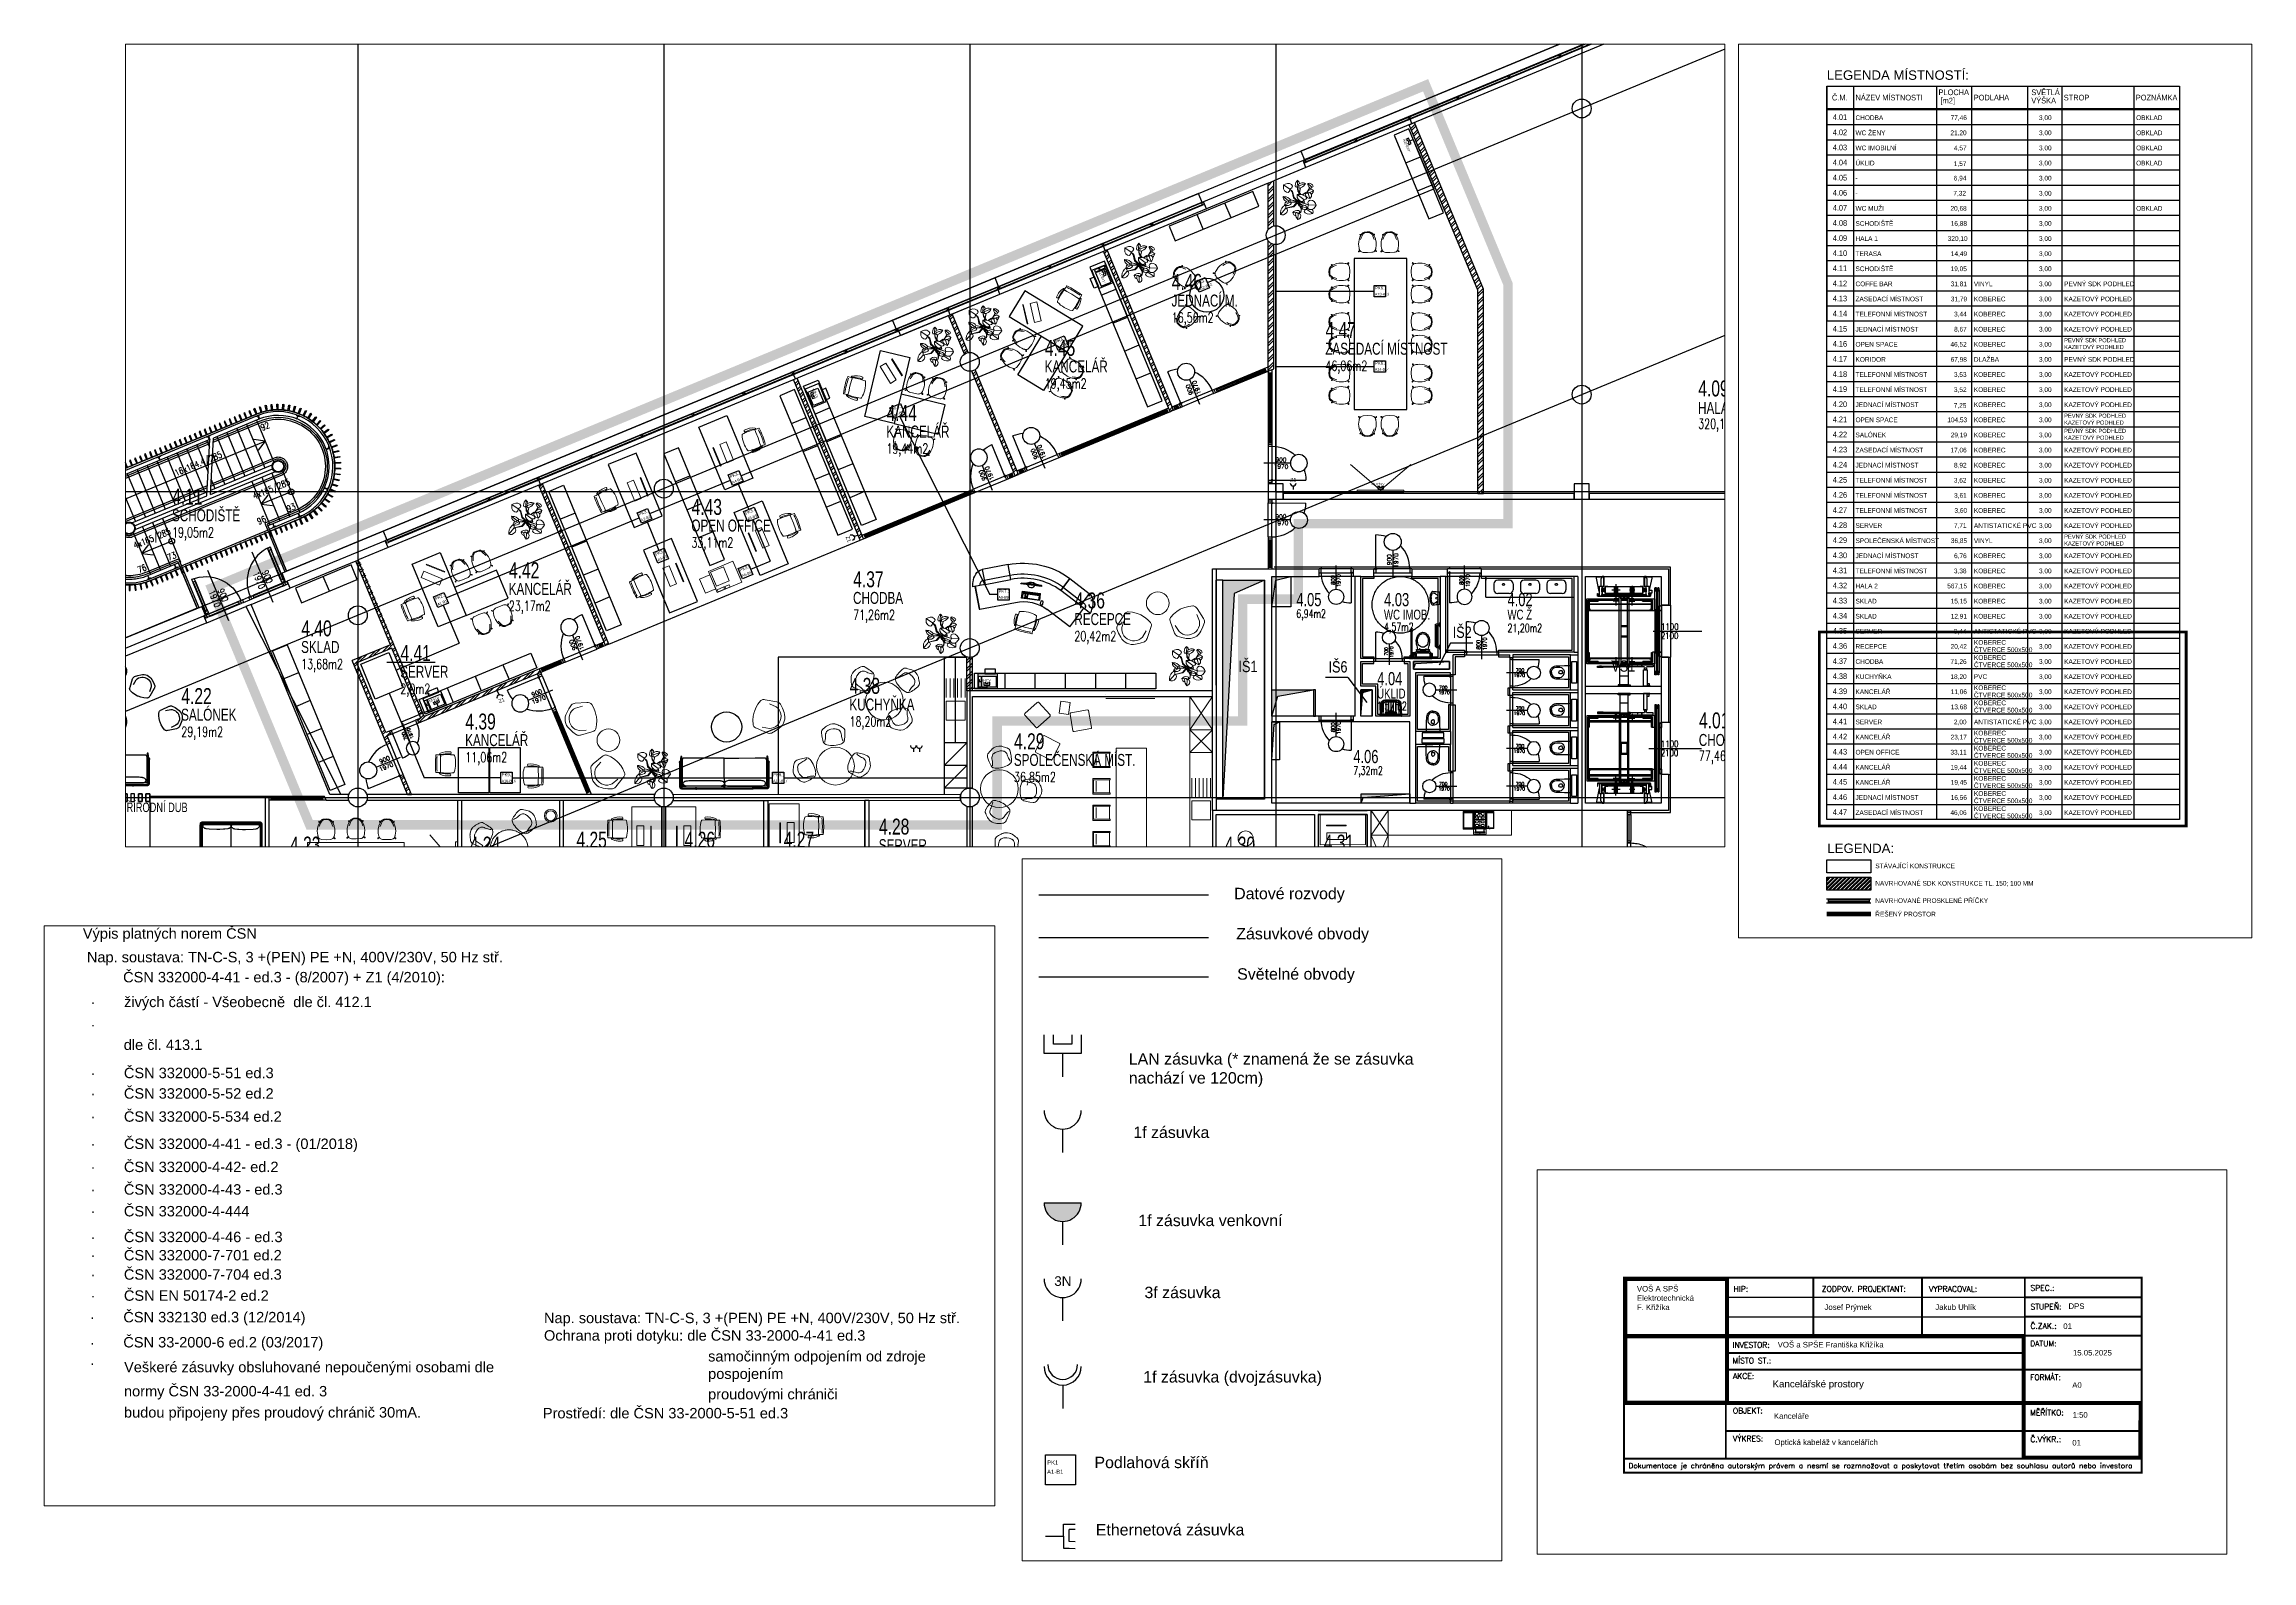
# Paper-space layout 'Rozvržení1' of a CAD drawing. Header units: millimetres. Extents: x 16 to 1185, y 12 to 816.
# The model-space entities are those that its viewports show. They can reach past a viewport. Long polylines and large blocks are cut down to what shows.
import ezdxf
from ezdxf.enums import TextEntityAlignment as Align

# ---------------------------------------------------------------- set-up
doc = ezdxf.new("R2010")
doc.units = ezdxf.units.MM
for name, pattern in [('4np_fit_out$0$AM_ISO02W050', [7.5, 6, -1.5]), ('4np_fit_out$0$HIDDEN', [0.375, 0.25, -0.125]), ('4np_fit_out$0$ČERCHOVANÁ', [25.4, 12.7, -6.35, 0, -6.35]), ('4np_fit_out$0$ČÁRKOVANÁ', [19.05, 12.7, -6.35]), ('AUSGEZOGEN', [0]), ('DA2', [0.45, 0.3, -0.15]), ('DD4', [0.8, 0.4, -0.2, 0, -0.2]), ('DIVIDE', [31.75, 12.7, -6.35, 0, -6.35, 0, -6.35]), ('DIVIDE2', [15.875, 6.35, -3.175, 0, -3.175, 0, -3.175]), ('HIDDEN', [0.375, 0.25, -0.125]), ('SLD-Durchgehend', [0])]:
    doc.linetypes.add(name, pattern=pattern)
doc.layers.get('DEFPOINTS').update_dxf_attribs({"lineweight": 18})
for name, color, linetype in [('003_EL_Světelné rozvody - IP', 30, 'Continuous'), ('003_EL_Zásuvkové rozvody - IP', 3, 'Continuous'), ('ARCH_E-04-CO', 252, 'Continuous'), ('ARCH_F-02-CO', 251, 'Continuous'), ('ARCH_F-04-CO', 3, 'Continuous'), ('ARCH_F-06-CO', 2, 'Continuous'), ('ARCH_F-08-CO', 252, 'Continuous'), ('ARCH_N-02-CO', 251, 'Continuous'), ('ARCH_O-02-CO', 251, 'Continuous'), ('ARCH_O-06-CO', 8, 'DD4'), ('ARCH_P-02-CO', 251, 'Continuous'), ('ARCH_S-02-CO', 251, 'Continuous'), ('ARCH_T-02-CO', 252, 'Continuous'), ('ARCH_T-04-CO', 7, 'Continuous'), ('ARCH_T-06-CO', 2, 'Continuous'), ('ARCH_Z-02-CO', 252, 'Continuous'), ('ARCH_Z-02-DA', 252, 'DA2'), ('ARCH_Z-02-DI', 252, 'DIVIDE'), ('ARCH_Z-06-CO', 252, 'Continuous'), ('ARCH_Z-08-CO', 252, 'Continuous'), ('Datové rozvody', 6, 'Continuous'), ('E-04-CO', 3, 'Continuous'), ('E_POPIS_SVET', 160, 'Continuous'), ('Z-02-CO', 252, 'Continuous')]:
    doc.layers.add(name, color=color, linetype=linetype)
for name, color, linetype, lineweight in [('EL_Zásuvkové rozvody - IP', 7, 'Continuous', 30), ('obodova zed', 7, 'Continuous', 53), ('ROZPISKA', 7, 'Continuous', 25), ('zeleň', 126, 'Continuous', 13)]:
    doc.layers.add(name, color=color, linetype=linetype, lineweight=lineweight)
doc.styles.add('4np_fit_out$0$STANDARD', font='romans.shx', dxfattribs={"width": 0.8})
doc.styles.add('Arial', font='arial.ttf', dxfattribs={"height": 220})
doc.styles.add('CT-LAYOUT 0.9', font='arial.ttf', dxfattribs={"width": 0.9})
doc.styles.add('ROMANS', font='romans.shx', dxfattribs={"width": 0.8})
doc.styles.add('SIMPLEX', font='simplex.shx')
doc.styles.get("Standard").update_dxf_attribs({"font": 'arial.ttf'})
doc.styles.add('STYLE3', font='arial.ttf')
pattern_1 = [(45, (-2925204.76, 211232.23), (-106.066, 106.066), []), (45, (-2925134.05, 211232.23), (-106.066, 106.066), [])]

# ---------------------------------------------------------------- blocks, each defined once
blk = doc.blocks.new('ZU')
at = {"layer": 'ARCH_N-02-CO', "linetype": 'AUSGEZOGEN', "lineweight": 20}
h = blk.add_hatch(color=256, dxfattribs=at)
h.dxf.hatch_style = 1
edge = h.paths.add_edge_path()
edge.add_line((-10966, -73915), (-11236, -73915))
edge.add_line((-11236, -73915), (-11236, -73923))
edge.add_spline(control_points=[(-11236, -73923), (-11236, -73923), (-11235, -73924), (-11234, -73924), (-11233, -73924), (-11231, -73924), (-11230, -73924), (-11227, -73924), (-11225, -73924), (-11224, -73924)], knot_values=[7.246916, 7.246916, 7.246916, 7.246916, 7.700936, 7.700936, 8.154956, 8.154956, 8.606895, 8.606895, 9.058835, 9.058835, 9.058835, 9.058835], degree=3, periodic=0)
edge.add_line((-11224, -73924), (-10978, -73924))
edge.add_spline(control_points=[(-10978, -73924), (-10976, -73924), (-10975, -73924), (-10972, -73924), (-10970, -73924), (-10968, -73924), (-10967, -73924), (-10966, -73924), (-10966, -73923), (-10966, -73923)], knot_values=[1.811539, 1.811539, 1.811539, 1.811539, 2.263478, 2.263478, 2.715417, 2.715417, 3.169438, 3.169438, 3.623458, 3.623458, 3.623458, 3.623458], degree=3, periodic=0)
edge.add_line((-10966, -73923), (-10966, -73915))
h = blk.add_hatch(color=256, dxfattribs=at)
h.dxf.hatch_style = 1
h.paths.add_polyline_path([(-10691, -74474), (-10901, -74474), (-10901, -74481), (-10691, -74481)])
for p, q in [((-13674, -75577), (-13674, -73896)), ((-13674, -73896), (-13224, -73896)), ((-13224, -73896), (-13674, -73896)), ((-13224, -74546), (-13674, -73896)), ((-13674, -74546), (-13224, -73896)), ((-13674, -73896), (-13224, -73896)), ((-13224, -73896), (-13224, -75577)), ((-13224, -73896), (-9959, -73896)), ((-13224, -74546), (-13224, -73896)), ((-11236, -73915), (-11236, -73923)), ((-11236, -73915), (-10966, -73915)), ((-11236, -73923), (-11236, -73953)), ((-11224, -73953), (-11236, -73953)), ((-11236, -73954), (-11224, -73954)), ((-11236, -73954), (-11236, -74351)), ((-11224, -73924), (-10978, -73924)), ((-11224, -73953), (-11224, -73924)), ((-11224, -73953), (-10978, -73953)), ((-11224, -73954), (-10978, -73954)), ((-11224, -74351), (-11224, -73954)), ((-11221, -73954), (-11221, -73953)), ((-10981, -73953), (-10981, -73954)), ((-10978, -73924), (-10978, -73953)), ((-10966, -73953), (-10978, -73953)), ((-10978, -73954), (-10966, -73954)), ((-10978, -73954), (-10978, -74351)), ((-10966, -73915), (-10966, -73923)), ((-10966, -73915), (-10626, -73915)), ((-10966, -73923), (-10966, -73915)), ((-10966, -73923), (-10966, -73953)), ((-10966, -73953), (-10966, -73923)), ((-10954, -73953), (-10966, -73953)), ((-10966, -73954), (-10954, -73954)), ((-10966, -73954), (-10966, -74351)), ((-10966, -74351), (-10966, -73954)), ((-10954, -73953), (-10954, -73924)), ((-10954, -73924), (-10638, -73924)), ((-10954, -73953), (-10942, -73953)), ((-10954, -74351), (-10954, -73954)), ((-10954, -73954), (-10942, -73954)), ((-10942, -74106), (-10942, -73948)), ((-10921, -73927), (-10797, -73927)), ((-10912, -74001), (-10912, -73958)), ((-10902, -73948), (-10835, -73948)), ((-10825, -73958), (-10825, -73975)), ((-10797, -74057), (-10797, -73927)), ((-10797, -73927), (-10795, -73927)), ((-10795, -73927), (-10671, -73927)), ((-10795, -73927), (-10795, -74057)), ((-10767, -73974), (-10767, -73958)), ((-10757, -73948), (-10690, -73948)), ((-10680, -73958), (-10680, -74001)), ((-10650, -73948), (-10650, -74106)), ((-10650, -73953), (-10638, -73953)), ((-10650, -73954), (-10638, -73954)), ((-10638, -73924), (-10638, -73953)), ((-10626, -73953), (-10638, -73953)), ((-10638, -73954), (-10626, -73954)), ((-10638, -73954), (-10638, -74351)), ((-10626, -73923), (-10626, -73915)), ((-10626, -73915), (-10626, -73923)), ((-10626, -73915), (-10426, -73915)), ((-10626, -73953), (-10626, -73923)), ((-10626, -73923), (-10626, -73953)), ((-10614, -73953), (-10626, -73953)), ((-10626, -74351), (-10626, -73954)), ((-10626, -73954), (-10614, -73954)), ((-10626, -73954), (-10626, -74351)), ((-10614, -73953), (-10614, -73924)), ((-10614, -73924), (-10438, -73924)), ((-10614, -73953), (-10438, -73953)), ((-10614, -74351), (-10614, -73954)), ((-10614, -73954), (-10438, -73954)), ((-10611, -73954), (-10611, -73953)), ((-10441, -73953), (-10441, -73954)), ((-10438, -73924), (-10438, -73953)), ((-10426, -73953), (-10438, -73953)), ((-10438, -73954), (-10426, -73954)), ((-10438, -73954), (-10438, -74351)), ((-10426, -73923), (-10426, -73915)), ((-10426, -73953), (-10426, -73923)), ((-10426, -74351), (-10426, -73954)), ((-9959, -73896), (-9959, -74546)), ((-11224, -74351), (-11236, -74351)), ((-11236, -74352), (-11224, -74352)), ((-11236, -74352), (-11236, -74380)), ((-11224, -74351), (-10978, -74351)), ((-11224, -74379), (-11224, -74352)), ((-10978, -74352), (-11224, -74352)), ((-11221, -74352), (-11221, -74351)), ((-10981, -74351), (-10981, -74352)), ((-10966, -74351), (-10978, -74351)), ((-10978, -74352), (-10966, -74352)), ((-10978, -74352), (-10978, -74379)), ((-10954, -74351), (-10966, -74351)), ((-10966, -74352), (-10954, -74352)), ((-10966, -74352), (-10966, -74380)), ((-10966, -74380), (-10966, -74352)), ((-10954, -74351), (-10638, -74351)), ((-10954, -74379), (-10954, -74352)), ((-10638, -74352), (-10954, -74352)), ((-10942, -74323), (-10942, -74145)), ((-10936, -74352), (-10936, -74351)), ((-10926, -74129), (-10813, -74129)), ((-10813, -74339), (-10926, -74339)), ((-10835, -74127), (-10921, -74127)), ((-10913, -74208), (-10913, -74175)), ((-10913, -74301), (-10913, -74268)), ((-10912, -74089), (-10912, -74056)), ((-10903, -74165), (-10836, -74165)), ((-10851, -74218), (-10903, -74218)), ((-10903, -74258), (-10849, -74258)), ((-10836, -74311), (-10903, -74311)), ((-10852, -74011), (-10902, -74011)), ((-10902, -74046), (-10860, -74046)), ((-10860, -74099), (-10902, -74099)), ((-10850, -74056), (-10850, -74089)), ((-10835, -74057), (-10797, -74057)), ((-10835, -74127), (-10835, -74057)), ((-10757, -74127), (-10835, -74127)), ((-10826, -74175), (-10826, -74180)), ((-10826, -74289), (-10826, -74301)), ((-10797, -74057), (-10795, -74057)), ((-10797, -74145), (-10797, -74323)), ((-10796, -74351), (-10796, -74127)), ((-10795, -74057), (-10757, -74057)), ((-10794, -74323), (-10794, -74145)), ((-10778, -74129), (-10666, -74129)), ((-10666, -74339), (-10778, -74339)), ((-10766, -74182), (-10766, -74175)), ((-10766, -74301), (-10766, -74289)), ((-10757, -74057), (-10757, -74127)), ((-10671, -74127), (-10757, -74127)), ((-10756, -74165), (-10688, -74165)), ((-10688, -74311), (-10756, -74311)), ((-10688, -74218), (-10743, -74218)), ((-10742, -74089), (-10742, -74056)), ((-10742, -74258), (-10688, -74258)), ((-10690, -74011), (-10739, -74011)), ((-10732, -74046), (-10690, -74046)), ((-10690, -74099), (-10732, -74099)), ((-10680, -74056), (-10680, -74089)), ((-10678, -74175), (-10678, -74208)), ((-10678, -74268), (-10678, -74301)), ((-10656, -74351), (-10656, -74352)), ((-10650, -74145), (-10650, -74323)), ((-10626, -74351), (-10638, -74351)), ((-10638, -74352), (-10626, -74352)), ((-10638, -74352), (-10638, -74379)), ((-10614, -74351), (-10626, -74351)), ((-10626, -74380), (-10626, -74352)), ((-10626, -74352), (-10626, -74367)), ((-10626, -74352), (-10614, -74352)), ((-10614, -74367), (-10626, -74367)), ((-10614, -74351), (-10438, -74351)), ((-10614, -74367), (-10614, -74352)), ((-10438, -74352), (-10614, -74352)), ((-10614, -74367), (-10438, -74367)), ((-10611, -74352), (-10611, -74351)), ((-10569, -74305), (-10569, -74325)), ((-10567, -74305), (-10569, -74305)), ((-10569, -74325), (-10567, -74325)), ((-10567, -74325), (-10567, -74305)), ((-10557, -74367), (-10557, -74368)), ((-10495, -74367), (-10495, -74368)), ((-10441, -74351), (-10441, -74352)), ((-10426, -74351), (-10438, -74351)), ((-10438, -74352), (-10438, -74367)), ((-10438, -74352), (-10426, -74352)), ((-10426, -74367), (-10438, -74367)), ((-10426, -74367), (-10426, -74352)), ((-13224, -74546), (-13674, -74546)), ((-13224, -75577), (-13674, -74546)), ((-13674, -75577), (-13224, -74546)), ((-13674, -74546), (-13224, -74546)), ((-9959, -74546), (-13224, -74546)), ((-11236, -74380), (-11236, -74389)), ((-11236, -74389), (-10966, -74389)), ((-11224, -74379), (-10978, -74379)), ((-10966, -74380), (-10966, -74389)), ((-10966, -74389), (-10966, -74380)), ((-10966, -74389), (-10911, -74389)), ((-10966, -74502), (-10966, -74389)), ((-10954, -74379), (-10638, -74379)), ((-10954, -74515), (-10638, -74515)), ((-10931, -74454), (-10931, -74473)), ((-10931, -74482), (-10931, -74473)), ((-10919, -74472), (-10919, -74453)), ((-10673, -74453), (-10919, -74453)), ((-10919, -74472), (-10673, -74472)), ((-10673, -74483), (-10919, -74483)), ((-10911, -74381), (-10911, -74453)), ((-10901, -74453), (-10901, -74380)), ((-10901, -74481), (-10901, -74474)), ((-10901, -74474), (-10691, -74474)), ((-10691, -74481), (-10901, -74481)), ((-10691, -74481), (-10901, -74481)), ((-10796, -74515), (-10796, -74483)), ((-10691, -74380), (-10691, -74453)), ((-10691, -74474), (-10691, -74481)), ((-10681, -74453), (-10681, -74381)), ((-10681, -74389), (-10626, -74389)), ((-10673, -74453), (-10673, -74472)), ((-10661, -74473), (-10661, -74454)), ((-10661, -74473), (-10661, -74482)), ((-10626, -74389), (-10626, -74380)), ((-10626, -74389), (-10626, -74502)), ((-10495, -74368), (-10557, -74368)), ((-10550, -74368), (-10550, -74373)), ((-10534, -74373), (-10550, -74373)), ((-10534, -74368), (-10534, -74373)), ((-10534, -74373), (-10534, -74378)), ((-10520, -74378), (-10534, -74378)), ((-10520, -74368), (-10520, -74378)), ((-13224, -75577), (-13674, -75577)), ((-13674, -75577), (-13674, -76697)), ((-13674, -75577), (-13674, -76697)), ((-13224, -76697), (-13674, -75577)), ((-13674, -76697), (-13224, -75577)), ((-13674, -75577), (-13224, -75577)), ((-13224, -76697), (-13224, -75577)), ((-13674, -76697), (-13224, -76697))]:
    blk.add_line(p, q, dxfattribs=at)
for centre, radius in [((-10943, -74364), 3.75), ((-10568, -74315), 11)]:
    blk.add_circle(centre, radius, dxfattribs=at)
for centre, radius, start, end in [((-10921, -73948), 21, 90, 180), ((-10902, -73958), 10, 90, 180), ((-10796, -74020), 50, 130.7337, 161.416), ((-10835, -73958), 10, 0, 90), ((-10835, -73975), 10, 310.7337, 0), ((-10757, -73958), 10, 90, 180), ((-10757, -73974), 10, 180, 229.6499), ((-10796, -74020), 50, 18.584, 49.6499), ((-10690, -73958), 10, 0, 90), ((-10671, -73948), 21, 0, 90), ((-10921, -74106), 21, 180, 270), ((-10926, -74145), 16, 90, 180), ((-10926, -74323), 16, 180, 270), ((-10903, -74175), 10, 90, 180), ((-10903, -74208), 10, 180, 270), ((-10903, -74268), 10, 90, 180), ((-10903, -74301), 10, 180, 270), ((-10902, -74001), 10, 180, 270), ((-10902, -74056), 10, 90, 180), ((-10902, -74089), 10, 180, 270), ((-10860, -74056), 10, 0, 90), ((-10860, -74089), 10, 270, 0), ((-10852, -74001), 10, 270, 341.416), ((-10851, -74208), 10, 270, 347.9309), ((-10849, -74268), 10, 19.6555, 90), ((-10797, -74219), 45, 134.1132, 167.9309), ((-10797, -74249), 45, 199.6555, 225.8868), ((-10836, -74175), 10, 0, 90), ((-10836, -74301), 10, 270, 0), ((-10836, -74180), 10, 314.1132, 0), ((-10836, -74289), 10, 0, 45.8868), ((-10813, -74145), 16, 0, 90), ((-10813, -74323), 16, 270, 0), ((-10778, -74145), 16, 90, 180), ((-10778, -74323), 16, 180, 270), ((-10756, -74175), 10, 90, 180), ((-10756, -74182), 10, 180, 221.6158), ((-10756, -74289), 10, 134.1132, 180), ((-10756, -74301), 10, 180, 270), ((-10797, -74219), 45, 12.0691, 41.6158), ((-10794, -74249), 45, 314.1132, 340.3445), ((-10743, -74208), 10, 192.0691, 270), ((-10742, -74268), 10, 90, 160.3445), ((-10739, -74001), 10, 198.584, 270), ((-10732, -74056), 10, 90, 180), ((-10732, -74089), 10, 180, 270), ((-10690, -74001), 10, 270, 0), ((-10690, -74056), 10, 0, 90), ((-10690, -74089), 10, 270, 0), ((-10688, -74175), 10, 0, 90), ((-10688, -74208), 10, 270, 0), ((-10688, -74268), 10, 0, 90), ((-10688, -74301), 10, 270, 0), ((-10671, -74106), 21, 270, 0), ((-10666, -74145), 16, 0, 90), ((-10666, -74323), 16, 270, 0)]:
    blk.add_arc(centre, radius, start, end, dxfattribs=at)
for centre, major_axis, ratio, start_param, end_param in [((-10954, -74502), (0, -12), 0.997564, 4.712389, 6.283185), ((-10919, -74454), (-12, 0), 0.049373, 4.712389, 6.283185), ((-10919, -74473), (-12, 0), 0.049373, 4.712389, 6.283185), ((-10919, -74482), (-12, 0), 0.049373, 0, 1.570796), ((-10673, -74454), (12, 0), 0.049373, 0, 1.570796), ((-10673, -74473), (12, 0), 0.049373, 0, 1.570796), ((-10673, -74482), (12, 0), 0.049373, 4.712389, 6.283185), ((-10638, -74502), (0, -12), 0.997564, 0, 1.570796)]:
    blk.add_ellipse(centre, major_axis=major_axis, ratio=ratio, start_param=start_param, end_param=end_param, dxfattribs=at)
for points, knots in [([(-11224, -73924), (-11225, -73924), (-11227, -73924), (-11230, -73924), (-11231, -73924), (-11233, -73924), (-11234, -73924), (-11235, -73924), (-11236, -73923), (-11236, -73923)], [7.246916, 7.246916, 7.246916, 7.246916, 7.698855, 7.698855, 8.150794, 8.150794, 8.604814, 8.604814, 9.058835, 9.058835, 9.058835, 9.058835]), ([(-10966, -73923), (-10966, -73923), (-10966, -73924), (-10967, -73924), (-10968, -73924), (-10970, -73924), (-10972, -73924), (-10975, -73924), (-10976, -73924), (-10978, -73924)], [1.811539, 1.811539, 1.811539, 1.811539, 2.26556, 2.26556, 2.71958, 2.71958, 3.171519, 3.171519, 3.623458, 3.623458, 3.623458, 3.623458]), ([(-10954, -73924), (-10955, -73924), (-10957, -73924), (-10960, -73924), (-10961, -73924), (-10963, -73924), (-10964, -73924), (-10965, -73924), (-10966, -73923), (-10966, -73923)], [7.246916, 7.246916, 7.246916, 7.246916, 7.698855, 7.698855, 8.150794, 8.150794, 8.604814, 8.604814, 9.058834, 9.058834, 9.058834, 9.058834]), ([(-10626, -73923), (-10626, -73923), (-10626, -73924), (-10627, -73924), (-10628, -73924), (-10630, -73924), (-10632, -73924), (-10635, -73924), (-10636, -73924), (-10638, -73924)], [1.811539, 1.811539, 1.811539, 1.811539, 2.26556, 2.26556, 2.71958, 2.71958, 3.171519, 3.171519, 3.623458, 3.623458, 3.623458, 3.623458]), ([(-10614, -73924), (-10615, -73924), (-10617, -73924), (-10620, -73924), (-10621, -73924), (-10623, -73924), (-10624, -73924), (-10625, -73924), (-10626, -73923), (-10626, -73923)], [7.246916, 7.246916, 7.246916, 7.246916, 7.698855, 7.698855, 8.150794, 8.150794, 8.604814, 8.604814, 9.058835, 9.058835, 9.058835, 9.058835]), ([(-10426, -73923), (-10426, -73923), (-10426, -73924), (-10427, -73924), (-10428, -73924), (-10430, -73924), (-10432, -73924), (-10435, -73924), (-10436, -73924), (-10438, -73924)], [1.811539, 1.811539, 1.811539, 1.811539, 2.26556, 2.26556, 2.71958, 2.71958, 3.171519, 3.171519, 3.623458, 3.623458, 3.623458, 3.623458]), ([(-11236, -74380), (-11236, -74380), (-11235, -74379), (-11234, -74379), (-11233, -74379), (-11231, -74379), (-11230, -74379), (-11227, -74379), (-11225, -74379), (-11224, -74379)], [5.435946, 5.435946, 5.435946, 5.435946, 5.890138, 5.890138, 6.34433, 6.34433, 6.796261, 6.796261, 7.248192, 7.248192, 7.248192, 7.248192]), ([(-10978, -74379), (-10976, -74379), (-10975, -74379), (-10972, -74379), (-10970, -74379), (-10968, -74379), (-10967, -74379), (-10966, -74379), (-10966, -74380), (-10966, -74380)], [3.624096, 3.624096, 3.624096, 3.624096, 4.076574, 4.076574, 4.529052, 4.529052, 4.982697, 4.982697, 5.436342, 5.436342, 5.436342, 5.436342]), ([(-10966, -74380), (-10966, -74380), (-10965, -74379), (-10964, -74379), (-10963, -74379), (-10961, -74379), (-10960, -74379), (-10957, -74379), (-10955, -74379), (-10954, -74379)], [5.435946, 5.435946, 5.435946, 5.435946, 5.890138, 5.890138, 6.34433, 6.34433, 6.796261, 6.796261, 7.248192, 7.248192, 7.248192, 7.248192]), ([(-10638, -74379), (-10636, -74379), (-10635, -74379), (-10632, -74379), (-10630, -74379), (-10628, -74379), (-10627, -74379), (-10626, -74379), (-10626, -74380), (-10626, -74380)], [3.624096, 3.624096, 3.624096, 3.624096, 4.076028, 4.076028, 4.527959, 4.527959, 4.982151, 4.982151, 5.436342, 5.436342, 5.436342, 5.436342])]:
    blk.add_open_spline(points, degree=3, knots=knots, dxfattribs=at)
blk = doc.blocks.new('4np_fit_out$0$LIFT V1-V3 - 1650x2200')
at = {"layer": 'ARCH_N-02-CO'}
for p, q in [((-1724, 1444), (-1574, 1444)), ((-1724, 1438), (-1724, 1444)), ((-1574, 1438), (-1724, 1438)), ((-1724, 1403), (-1724, 1438)), ((-1724, 1438), (-1579, 1438)), ((-1649, 1050), (-1724, 1403)), ((-1642, 927), (-1642, 1192)), ((-1642, 1192), (-1575, 1192)), ((-1579, 1413), (-1604, 1388)), ((-1604, 1388), (-1604, 1192)), ((-1579, 1438), (-1579, 1413)), ((-1575, 1192), (-1575, 927)), ((-1574, 1447), (-1574, 1450)), ((-1574, 1450), (-1524, 1450)), ((-1527, 1447), (-1574, 1447)), ((-1574, 1444), (-1574, 1438)), ((-1575, 1192), (-1574, 1192)), ((-1574, 1192), (-1574, 1136)), ((-1575, 1188), (-1530, 1188)), ((-1574, 1185), (-1574, 1136)), ((-1527, 1185), (-1574, 1185)), ((-1575, 1047), (-1575, 1136)), ((-1575, 1136), (-1574, 1136)), ((-1574, 1136), (-1574, 1047)), ((-1574, 1136), (-1566, 1136)), ((-1574, 1047), (-1574, 1136)), ((-1566, 1136), (-1566, 1100)), ((-1531, 1100), (-1531, 1117)), ((-1531, 1117), (-1529, 1117)), ((-1530, 1188), (-1530, 1377)), ((-1530, 1377), (-1527, 1377)), ((-1529, 1102), (-1529, 1142)), ((-1529, 1142), (-1491, 1142)), ((-1527, 1187), (-1527, 1447)), ((-1527, 1377), (-1527, 1185)), ((-1524, 1187), (-1527, 1187)), ((-1524, 1450), (-1524, 1187)), ((-1507, 1142), (-1507, 1144)), ((-1507, 1144), (-1497, 1144)), ((-1497, 1144), (-1497, 1142)), ((-1491, 1142), (-1491, 1042)), ((-1490, 997), (-1490, 1187)), ((-1490, 1187), (-1420, 1187)), ((-1487, 1184), (-1487, 1000)), ((-1420, 1184), (-1487, 1184)), ((-1487, 1000), (-1487, 1184)), ((-1487, 1184), (-1246, 1184)), ((-1420, 1187), (-1420, 1184)), ((-1246, 1184), (-1240, 1184)), ((-1246, 1000), (-1246, 1184)), ((-1240, 1184), (-1170, 1184)), ((-1240, 1104), (-1240, 1184)), ((-1240, 1184), (-1240, 1000)), ((-1240, 1104), (-1240, 1104)), ((-1240, 1104), (-1235, 1104)), ((-1235, 1161), (-1235, 1167)), ((-1235, 1167), (-1175, 1167)), ((-1235, 1145), (-1235, 1161)), ((-1235, 1121), (-1235, 1145)), ((-1235, 1092), (-1235, 1121)), ((-1175, 1167), (-1175, 1161)), ((-1175, 1161), (-1175, 1145)), ((-1175, 1145), (-1175, 1121)), ((-1175, 1121), (-1175, 1092)), ((-1175, 1104), (-1170, 1104)), ((-1170, 1184), (-1164, 1184)), ((-1170, 1000), (-1170, 1184)), ((-1170, 1184), (-1170, 1104)), ((-1170, 1104), (-1170, 1104)), ((-1164, 1184), (-816, 1184)), ((-1164, 1184), (-1164, 1000)), ((-1065, 1184), (-1065, 1187)), ((-1065, 1187), (-915, 1187)), ((-915, 1187), (-915, 1184)), ((-816, 1000), (-816, 1184)), ((-816, 1184), (-810, 1184)), ((-810, 1184), (-810, 1000)), ((-810, 1104), (-810, 1184)), ((-810, 1184), (-740, 1184)), ((-810, 1104), (-810, 1104)), ((-810, 1104), (-805, 1104)), ((-805, 1161), (-805, 1167)), ((-805, 1167), (-745, 1167)), ((-805, 1145), (-805, 1161)), ((-805, 1121), (-805, 1145)), ((-805, 1092), (-805, 1121)), ((-805, 1104), (-805, 1104)), ((-745, 1167), (-745, 1161)), ((-745, 1161), (-745, 1145)), ((-745, 1145), (-745, 1121)), ((-745, 1121), (-745, 1092)), ((-745, 1104), (-745, 1104)), ((-745, 1104), (-740, 1104)), ((-740, 1184), (-740, 1104)), ((-740, 1000), (-740, 1184)), ((-740, 1184), (-734, 1184)), ((-740, 1104), (-740, 1104)), ((-734, 1184), (-493, 1184)), ((-734, 1184), (-734, 1000)), ((-560, 1187), (-490, 1187)), ((-560, 1184), (-560, 1187)), ((-493, 1184), (-560, 1184)), ((-493, 1000), (-493, 1184)), ((-493, 1184), (-493, 1000)), ((-490, 1187), (-490, 997)), ((-489, 1142), (-450, 1142)), ((-489, 1042), (-489, 1142)), ((-483, 1144), (-473, 1144)), ((-483, 1142), (-483, 1144)), ((-473, 1144), (-473, 1142)), ((-456, 1187), (-456, 1450)), ((-456, 1450), (-406, 1450)), ((-453, 1187), (-456, 1187)), ((-453, 1447), (-453, 1187)), ((-406, 1447), (-453, 1447)), ((-453, 1185), (-453, 1377)), ((-453, 1377), (-450, 1377)), ((-406, 1185), (-453, 1185)), ((-450, 1377), (-450, 1188)), ((-450, 1188), (-406, 1188)), ((-450, 1142), (-450, 1102)), ((-450, 1117), (-449, 1117)), ((-449, 1117), (-449, 1100)), ((-414, 1100), (-414, 1136)), ((-414, 1136), (-406, 1136)), ((-407, 1047), (-407, 1136)), ((-406, 1450), (-406, 1447)), ((-406, 1444), (-256, 1444)), ((-406, 1438), (-406, 1444)), ((-256, 1438), (-406, 1438)), ((-406, 927), (-406, 1192)), ((-406, 1192), (-338, 1192)), ((-406, 1136), (-406, 1192)), ((-406, 1192), (-406, 1192)), ((-406, 1136), (-406, 1185)), ((-407, 1136), (-406, 1136)), ((-406, 1136), (-406, 1047)), ((-406, 1136), (-406, 1047)), ((-401, 1413), (-401, 1438)), ((-401, 1438), (-256, 1438)), ((-376, 1388), (-401, 1413)), ((-376, 1192), (-376, 1388)), ((-338, 1192), (-338, 927)), ((-256, 1403), (-331, 1050)), ((-256, 1444), (-256, 1438)), ((-256, 1438), (-256, 1403)), ((-175, 552), (-175, 1150)), ((-175, 1150), (-130, 1150)), ((-170, 1050), (-170, 1150)), ((-170, 1150), (-133, 1150)), ((-169, 1149), (-169, 1050)), ((-134, 1149), (-169, 1149)), ((-134, 1050), (-134, 1149)), ((-133, 1150), (-133, 1050)), ((-130, 1150), (-130, -1150)), ((-95, 1050), (-95, 1150)), ((-95, 1150), (-67, 1150)), ((-94, 1149), (-94, 1050)), ((-68, 1149), (-94, 1149)), ((-68, 1050), (-68, 1149)), ((-67, 1150), (-67, 1050)), ((-1975, 860), (-1120, 860)), ((-1975, -860), (-1975, 860)), ((-1943, -828), (-1943, 828)), ((-1943, 828), (-1120, 828)), ((-1940, 825), (-1940, -825)), ((-1120, 825), (-1940, 825)), ((-1689, 1004), (-1688, 1004)), ((-1689, 926), (-1689, 1004)), ((-1035, 926), (-1689, 926)), ((-1688, 1004), (-1688, 927)), ((-1688, 927), (-1035, 927)), ((-1644, 1045), (-1649, 1050)), ((-1642, 1045), (-1644, 1045)), ((-1575, 927), (-1642, 927)), ((-1574, 997), (-1575, 997)), ((-1575, 967), (-1575, 972)), ((-1575, 927), (-1575, 967)), ((-406, 967), (-1575, 967)), ((-406, 927), (-1575, 927)), ((-1574, 1047), (-1575, 1047)), ((-1566, 1047), (-1574, 1047)), ((-1574, 1047), (-1574, 972)), ((-1574, 1047), (-1574, 997)), ((-1575, 972), (-406, 972)), ((-1566, 1100), (-1521, 1100)), ((-1521, 1084), (-1566, 1084)), ((-1566, 1084), (-1566, 1047)), ((-1521, 1100), (-1531, 1100)), ((-1531, 1067), (-1531, 1084)), ((-1531, 1084), (-1521, 1084)), ((-1529, 1067), (-1531, 1067)), ((-1500, 1102), (-1529, 1102)), ((-1529, 1042), (-1529, 1082)), ((-1529, 1082), (-1500, 1082)), ((-1491, 1042), (-1529, 1042)), ((-1521, 1097), (-1521, 1102)), ((-1501, 1097), (-1521, 1097)), ((-1521, 1082), (-1521, 1087)), ((-1521, 1087), (-1501, 1087)), ((-1512, 1087), (-1512, 1097)), ((-1512, 1097), (-1512, 1087)), ((-1507, 1097), (-1507, 1087)), ((-1507, 1087), (-1507, 1097)), ((-1507, 1039), (-1507, 1042)), ((-1497, 1039), (-1507, 1039)), ((-1501, 1087), (-1501, 1097)), ((-1500, 1082), (-1500, 1102)), ((-1497, 1042), (-1497, 1039)), ((-1420, 997), (-1490, 997)), ((-1487, 1000), (-1420, 1000)), ((-1246, 1000), (-1487, 1000)), ((-1420, 1000), (-1420, 997)), ((-1249, 860), (-1249, 862)), ((-1249, 862), (-1247, 862)), ((-1247, 860), (-1247, 862)), ((-1247, 862), (-1247, 860)), ((-1240, 1000), (-1246, 1000)), ((-1247, 862), (-1164, 862)), ((-1240, 1101), (-1240, 1104)), ((-1240, 1097), (-1240, 1101)), ((-1240, 1092), (-1240, 1097)), ((-1240, 1087), (-1240, 1092)), ((-1240, 1083), (-1240, 1087)), ((-1240, 1080), (-1240, 1083)), ((-1240, 1000), (-1240, 1079)), ((-1235, 1079), (-1240, 1079)), ((-1240, 1079), (-1240, 1080)), ((-1170, 1000), (-1240, 1000)), ((-1235, 1063), (-1235, 1092)), ((-1235, 1039), (-1235, 1063)), ((-1235, 1023), (-1235, 1039)), ((-1235, 1017), (-1235, 1023)), ((-1175, 1017), (-1235, 1017)), ((-1235, 869), (-1235, 875)), ((-1235, 875), (-1175, 875)), ((-1235, 862), (-1235, 869)), ((-1175, 1092), (-1175, 1063)), ((-1170, 1079), (-1175, 1079)), ((-1175, 1063), (-1175, 1039)), ((-1175, 1039), (-1175, 1023)), ((-1175, 1023), (-1175, 1017)), ((-1175, 875), (-1175, 869)), ((-1175, 869), (-1175, 862)), ((-1170, 1104), (-1170, 1101)), ((-1170, 1101), (-1170, 1097)), ((-1170, 1097), (-1170, 1092)), ((-1170, 1092), (-1170, 1087)), ((-1170, 1087), (-1170, 1083)), ((-1170, 1083), (-1170, 1080)), ((-1170, 1079), (-1170, 1000)), ((-1170, 1080), (-1170, 1079)), ((-1164, 1000), (-1170, 1000)), ((-816, 1000), (-1164, 1000)), ((-1164, 862), (-1164, 860)), ((-1164, 860), (-1164, 862)), ((-1164, 862), (-1162, 862)), ((-1162, 862), (-1162, 860)), ((-1130, 880), (-1120, 880)), ((-1130, 860), (-1130, 880)), ((-1120, 910), (-1080, 910)), ((-1120, -910), (-1120, 910)), ((-1118, 919), (-1076, 919)), ((-1118, 915), (-1118, 919)), ((-1080, 915), (-1118, 915)), ((-1080, 857), (-1080, 915)), ((-1080, 910), (-1080, -910)), ((-1057, 857), (-1080, 857)), ((-1080, 828), (-900, 828)), ((-900, 825), (-1080, 825)), ((-1076, 919), (-1076, 861)), ((-1076, 861), (-1057, 861)), ((-1065, 997), (-1065, 1000)), ((-915, 997), (-1065, 997)), ((-1057, 886), (-1000, 886)), ((-1057, 848), (-1057, 886)), ((-923, 848), (-1057, 848)), ((-1035, 926), (-1035, 927)), ((-1035, 919), (-1035, 927)), ((-1035, 927), (-946, 927)), ((-946, 926), (-1035, 926)), ((-998, 919), (-1035, 919)), ((-1035, 927), (-1035, 926)), ((-1000, 886), (-1000, 858)), ((-1000, 885), (-998, 885)), ((-1000, 858), (-980, 858)), ((-998, 865), (-998, 919)), ((-998, 885), (-998, 865)), ((-998, 865), (-982, 865)), ((-982, 865), (-998, 865)), ((-982, 919), (-982, 865)), ((-946, 919), (-982, 919)), ((-982, 865), (-982, 885)), ((-982, 885), (-980, 885)), ((-980, 886), (-923, 886)), ((-980, 858), (-980, 886)), ((-946, 926), (-946, 927)), ((-946, 927), (-292, 927)), ((-946, 927), (-946, 926)), ((-946, 927), (-946, 919)), ((-291, 926), (-946, 926)), ((-923, 886), (-923, 848)), ((-923, 861), (-904, 861)), ((-900, 857), (-923, 857)), ((-915, 1000), (-915, 997)), ((-904, 919), (-862, 919)), ((-904, 861), (-904, 919)), ((-862, 915), (-900, 915)), ((-900, 915), (-900, 857)), ((-900, 910), (-860, 910)), ((-900, -910), (-900, 910)), ((-862, 919), (-862, 915)), ((-860, 910), (-860, -910)), ((-860, 880), (-850, 880)), ((-860, 860), (-175, 860)), ((-860, 828), (-237, 828)), ((-237, 825), (-860, 825)), ((-850, 880), (-850, 860)), ((-810, 1000), (-816, 1000)), ((-810, 1101), (-810, 1104)), ((-810, 1097), (-810, 1101)), ((-810, 1092), (-810, 1097)), ((-810, 1087), (-810, 1092)), ((-810, 1083), (-810, 1087)), ((-810, 1080), (-810, 1083)), ((-810, 1000), (-810, 1079)), ((-805, 1079), (-810, 1079)), ((-810, 1079), (-810, 1080)), ((-740, 1000), (-810, 1000)), ((-805, 1104), (-805, 1101)), ((-805, 1101), (-805, 1097)), ((-805, 1097), (-805, 1092)), ((-805, 1092), (-805, 1087)), ((-805, 1063), (-805, 1092)), ((-805, 1087), (-805, 1083)), ((-805, 1083), (-805, 1080)), ((-805, 1080), (-805, 1079)), ((-805, 1039), (-805, 1063)), ((-805, 1023), (-805, 1039)), ((-805, 1017), (-805, 1023)), ((-745, 1017), (-805, 1017)), ((-805, 869), (-805, 875)), ((-805, 875), (-745, 875)), ((-805, 860), (-805, 869)), ((-745, 1101), (-745, 1104)), ((-745, 1097), (-745, 1101)), ((-745, 1092), (-745, 1097)), ((-745, 1087), (-745, 1092)), ((-745, 1092), (-745, 1063)), ((-745, 1083), (-745, 1087)), ((-745, 1080), (-745, 1083)), ((-740, 1079), (-745, 1079)), ((-745, 1079), (-745, 1080)), ((-745, 1063), (-745, 1039)), ((-745, 1039), (-745, 1023)), ((-745, 1023), (-745, 1017)), ((-745, 875), (-745, 869)), ((-745, 869), (-745, 860)), ((-740, 1104), (-740, 1101)), ((-740, 1101), (-740, 1097)), ((-740, 1097), (-740, 1092)), ((-740, 1092), (-740, 1087)), ((-740, 1087), (-740, 1083)), ((-740, 1083), (-740, 1080)), ((-740, 1079), (-740, 1000)), ((-740, 1080), (-740, 1079)), ((-734, 1000), (-740, 1000)), ((-493, 1000), (-734, 1000)), ((-560, 1000), (-493, 1000)), ((-560, 997), (-560, 1000)), ((-490, 997), (-560, 997)), ((-450, 1042), (-489, 1042)), ((-483, 1039), (-483, 1042)), ((-473, 1039), (-483, 1039)), ((-450, 1102), (-480, 1102)), ((-480, 1102), (-480, 1082)), ((-480, 1082), (-450, 1082)), ((-459, 1097), (-479, 1097)), ((-479, 1097), (-479, 1087)), ((-479, 1087), (-459, 1087)), ((-473, 1087), (-473, 1097)), ((-473, 1097), (-473, 1087)), ((-473, 1042), (-473, 1039)), ((-468, 1097), (-468, 1087)), ((-468, 1087), (-468, 1097)), ((-459, 1102), (-459, 1097)), ((-449, 1100), (-459, 1100)), ((-459, 1100), (-414, 1100)), ((-459, 1087), (-459, 1082)), ((-459, 1084), (-449, 1084)), ((-414, 1084), (-459, 1084)), ((-450, 1082), (-450, 1042)), ((-449, 1067), (-450, 1067)), ((-449, 1084), (-449, 1067)), ((-414, 1047), (-414, 1084)), ((-406, 1047), (-414, 1047)), ((-406, 1047), (-407, 1047)), ((-406, 972), (-406, 1047)), ((-406, 997), (-406, 1047)), ((-406, 997), (-406, 997)), ((-406, 972), (-406, 967)), ((-406, 967), (-406, 927)), ((-338, 927), (-406, 927)), ((-336, 1045), (-338, 1045)), ((-256, 1010), (-338, 1010)), ((-331, 1050), (-336, 1045)), ((-331, 1010), (-329, 1010)), ((-331, 975), (-331, 1010)), ((-329, 975), (-331, 975)), ((-329, 1010), (-324, 1010)), ((-324, 975), (-329, 975)), ((-324, 1010), (-316, 1010)), ((-316, 975), (-324, 975)), ((-323, 1092), (-256, 1092)), ((-316, 1010), (-306, 1010)), ((-306, 975), (-316, 975)), ((-306, 1010), (-296, 1010)), ((-296, 975), (-306, 975)), ((-296, 1010), (-288, 1010)), ((-292, 975), (-296, 975)), ((-292, 927), (-292, 1004)), ((-292, 1004), (-291, 1004)), ((-291, 1004), (-291, 926)), ((-288, 975), (-291, 975)), ((-288, 1010), (-283, 1010)), ((-283, 975), (-288, 975)), ((-283, 1010), (-281, 1010)), ((-281, 975), (-283, 975)), ((-281, 1010), (-281, 975)), ((-256, 1092), (-256, 1010)), ((-240, 552), (-240, 825)), ((-240, 825), (-237, 825)), ((-237, 828), (-237, 825)), ((-237, 825), (-237, 552)), ((-175, 860), (-175, 552)), ((-169, 1050), (-170, 1050)), ((-133, 1050), (-134, 1050)), ((-100, -1100), (-100, 1100)), ((-100, 1100), (-60, 1100)), ((-94, 1050), (-95, 1050)), ((-67, 1050), (-68, 1050)), ((-60, 1100), (-60, -1100)), ((-237, 552), (-240, 552)), ((-238, 552), (-173, 552)), ((-173, 552), (-173, -551)), ((-170, 1), (-170, 580)), ((-170, 580), (-133, 580)), ((-161, 580), (-161, 1)), ((-151, 580), (-151, 1)), ((-142, 580), (-142, 1)), ((-133, 580), (-133, 1)), ((-95, 1), (-95, 580)), ((-95, 580), (-67, 580)), ((-88, 580), (-88, 1)), ((-81, 580), (-81, 1)), ((-74, 580), (-74, 1)), ((-67, 580), (-67, 1)), ((-60, 670), (-30, 670)), ((-60, 570), (-60, 670)), ((-60, 550), (-60, 570)), ((-60, 570), (-57, 570)), ((-60, -550), (-60, 550)), ((0, 550), (-60, 550)), ((-57, 570), (-57, 553)), ((-57, 553), (-3, 553)), ((-30, 667), (-30, 670)), ((-30, 670), (0, 670)), ((-3, 667), (-30, 667)), ((-3, 553), (-3, 667)), ((0, 670), (0, 550)), ((0, 550), (0, -550)), ((-1070, 155), (-910, 155)), ((-1070, 130), (-1070, 155)), ((-1070, 130), (-910, 130)), ((-1070, -130), (-1070, 130)), ((-910, 155), (-910, 130)), ((-910, 130), (-910, -130)), ((-133, 1), (-170, 1)), ((-67, 1), (-95, 1)), ((-1070, -155), (-1070, -130)), ((-910, -130), (-1070, -130)), ((-910, -155), (-1070, -155)), ((-910, -130), (-910, -155)), ((-170, -580), (-170, -1)), ((-170, -1), (-133, -1)), ((-161, -1), (-161, -580)), ((-151, -1), (-151, -580)), ((-142, -1), (-142, -580)), ((-133, -1), (-133, -580)), ((-95, -580), (-95, -1)), ((-95, -1), (-67, -1)), ((-88, -1), (-88, -580)), ((-81, -1), (-81, -580)), ((-74, -1), (-74, -580)), ((-67, -1), (-67, -580)), ((-240, -825), (-240, -551)), ((-240, -551), (-237, -551)), ((-173, -551), (-238, -551)), ((-237, -551), (-237, -828)), ((-175, -551), (-175, -860)), ((-175, -1150), (-175, -551)), ((-133, -580), (-170, -580)), ((-67, -580), (-95, -580)), ((-60, -550), (0, -550)), ((-60, -570), (-60, -550)), ((-60, -667), (-60, -570)), ((-57, -570), (-60, -570)), ((-60, -667), (-30, -667)), ((-60, -670), (-60, -667)), ((-30, -670), (-60, -670)), ((-3, -553), (-57, -553)), ((-57, -553), (-57, -570)), ((-30, -670), (-30, -667)), ((-30, -667), (-3, -667)), ((0, -670), (-30, -670)), ((-3, -667), (-3, -553)), ((0, -550), (0, -670)), ((-1120, -860), (-1975, -860)), ((-1120, -828), (-1943, -828)), ((-1940, -825), (-1120, -825)), ((-1691, -962), (-1691, -927)), ((-1691, -927), (-1666, -927)), ((-1541, -962), (-1691, -962)), ((-1666, -949), (-1666, -927)), ((-1666, -927), (-1103, -927)), ((-1103, -949), (-1666, -949)), ((-1641, -927), (-1641, -922)), ((-1641, -922), (-1621, -922)), ((-1621, -927), (-1641, -927)), ((-1621, -927), (-1621, -922)), ((-1621, -922), (-1611, -922)), ((-1611, -927), (-1621, -927)), ((-1611, -922), (-1591, -922)), ((-1611, -922), (-1611, -927)), ((-1591, -927), (-1611, -927)), ((-1591, -922), (-1591, -927)), ((-1541, -949), (-1541, -962)), ((-1249, -862), (-1249, -860)), ((-1247, -862), (-1249, -862)), ((-1247, -862), (-1247, -860)), ((-1247, -860), (-1247, -862)), ((-1164, -862), (-1247, -862)), ((-1235, -869), (-1235, -862)), ((-1235, -875), (-1235, -869)), ((-1175, -875), (-1235, -875)), ((-1175, -862), (-1175, -869)), ((-1175, -869), (-1175, -875)), ((-1164, -860), (-1164, -862)), ((-1164, -862), (-1164, -860)), ((-1162, -862), (-1164, -862)), ((-1162, -860), (-1162, -862)), ((-1130, -880), (-1130, -860)), ((-1120, -880), (-1130, -880)), ((-1080, -910), (-1120, -910)), ((-1118, -919), (-1118, -915)), ((-1118, -915), (-1080, -915)), ((-1076, -919), (-1118, -919)), ((-1080, -825), (-900, -825)), ((-900, -828), (-1080, -828)), ((-1080, -915), (-1080, -857)), ((-1080, -857), (-1057, -857)), ((-1076, -861), (-1076, -919)), ((-1057, -861), (-1076, -861)), ((-1057, -848), (-923, -848)), ((-1057, -886), (-1057, -848)), ((-1000, -886), (-1057, -886)), ((-1035, -927), (-1035, -919)), ((-1035, -919), (-998, -919)), ((-1035, -927), (-1035, -926)), ((-1035, -926), (-946, -926)), ((-946, -927), (-1035, -927)), ((-980, -858), (-1000, -858)), ((-1000, -858), (-1000, -886)), ((-998, -885), (-1000, -885)), ((-998, -865), (-998, -885)), ((-982, -865), (-998, -865)), ((-998, -919), (-998, -865)), ((-998, -865), (-982, -865)), ((-982, -885), (-982, -865)), ((-982, -865), (-982, -919)), ((-980, -885), (-982, -885)), ((-982, -919), (-946, -919)), ((-980, -886), (-980, -858)), ((-923, -886), (-980, -886)), ((-946, -919), (-946, -927)), ((-946, -926), (-946, -927)), ((-923, -848), (-923, -886)), ((-923, -857), (-900, -857)), ((-904, -861), (-923, -861)), ((-904, -919), (-904, -861)), ((-862, -919), (-904, -919)), ((-900, -857), (-900, -915)), ((-860, -910), (-900, -910)), ((-900, -915), (-862, -915)), ((-878, -927), (-860, -927)), ((-860, -947), (-878, -947)), ((-870, -927), (-870, -924)), ((-870, -924), (-853, -924)), ((-850, -927), (-870, -927)), ((-862, -915), (-862, -919)), ((-860, -825), (-240, -825)), ((-237, -828), (-860, -828)), ((-840, -860), (-860, -860)), ((-850, -880), (-860, -880)), ((-860, -927), (-860, -947)), ((-860, -947), (-860, -927)), ((-860, -927), (-850, -927)), ((-830, -947), (-860, -947)), ((-853, -924), (-853, -890)), ((-853, -890), (-850, -890)), ((-850, -860), (-850, -880)), ((-850, -940), (-850, -890)), ((-850, -890), (-520, -890)), ((-850, -890), (-850, -927)), ((-520, -940), (-850, -940)), ((-840, -845), (-840, -828)), ((-840, -845), (-837, -845)), ((-840, -865), (-840, -845)), ((-837, -845), (-840, -845)), ((-590, -865), (-840, -865)), ((-837, -828), (-837, -845)), ((-837, -845), (-837, -862)), ((-593, -860), (-837, -860)), ((-837, -862), (-593, -862)), ((-834, -913), (-833, -912)), ((-834, -915), (-834, -913)), ((-834, -917), (-834, -915)), ((-833, -918), (-834, -917)), ((-833, -912), (-832, -911)), ((-832, -919), (-833, -918)), ((-832, -911), (-830, -911)), ((-830, -919), (-832, -919)), ((-830, -911), (-828, -911)), ((-828, -919), (-830, -919)), ((-830, -940), (-830, -947)), ((-828, -911), (-827, -912)), ((-827, -918), (-828, -919)), ((-827, -912), (-826, -913)), ((-826, -917), (-827, -918)), ((-826, -913), (-826, -915)), ((-826, -915), (-826, -917)), ((-805, -862), (-805, -860)), ((-805, -869), (-805, -865)), ((-805, -875), (-805, -869)), ((-745, -875), (-805, -875)), ((-800, -825), (-800, -825)), ((-800, -825), (-750, -825)), ((-750, -825), (-800, -825)), ((-750, -825), (-750, -825)), ((-745, -860), (-745, -862)), ((-745, -865), (-745, -869)), ((-745, -869), (-745, -875)), ((-740, -825), (-740, -825)), ((-740, -825), (-690, -825)), ((-690, -825), (-740, -825)), ((-690, -825), (-690, -825)), ((-680, -825), (-680, -825)), ((-680, -825), (-630, -825)), ((-630, -825), (-680, -825)), ((-634, -913), (-633, -912)), ((-634, -915), (-634, -913)), ((-634, -917), (-634, -915)), ((-633, -918), (-634, -917)), ((-633, -912), (-632, -911)), ((-632, -919), (-633, -918)), ((-632, -911), (-630, -911)), ((-630, -919), (-632, -919)), ((-630, -825), (-630, -825)), ((-630, -911), (-628, -911)), ((-628, -919), (-630, -919)), ((-628, -911), (-627, -912)), ((-627, -918), (-628, -919)), ((-627, -912), (-626, -913)), ((-626, -917), (-627, -918)), ((-626, -913), (-626, -915)), ((-626, -915), (-626, -917)), ((-593, -845), (-593, -828)), ((-593, -845), (-590, -845)), ((-593, -862), (-593, -845)), ((-590, -845), (-593, -845)), ((-590, -828), (-590, -845)), ((-590, -845), (-590, -865)), ((-175, -860), (-590, -860)), ((-520, -890), (-520, -940)), ((-518, -940), (-518, -890)), ((-518, -890), (-218, -890)), ((-450, -940), (-518, -940)), ((-475, -1450), (-475, -1017)), ((-475, -1017), (-375, -1017)), ((-450, -1017), (-450, -967)), ((-450, -967), (-400, -967)), ((-400, -1017), (-450, -1017)), ((-218, -940), (-400, -940)), ((-400, -967), (-400, -1017)), ((-375, -1017), (-375, -1450)), ((-218, -890), (-218, -940)), ((-170, -1150), (-170, -1050)), ((-170, -1050), (-169, -1050)), ((-169, -1050), (-169, -1149)), ((-134, -1149), (-134, -1050)), ((-134, -1050), (-133, -1050)), ((-133, -1050), (-133, -1150)), ((-60, -1100), (-100, -1100)), ((-95, -1150), (-95, -1050)), ((-95, -1050), (-94, -1050)), ((-94, -1050), (-94, -1149)), ((-67, -1050), (-67, -1150)), ((-68, -1149), (-68, -1050)), ((-68, -1050), (-67, -1050)), ((-830, -1450), (-1150, -1450)), ((-375, -1450), (-475, -1450)), ((-375, -1380), (-327, -1380)), ((-375, -1440), (-312, -1440)), ((-327, -1440), (-375, -1440)), ((-312, -1450), (-375, -1450)), ((-327, -1380), (-327, -1440)), ((-312, -1440), (-312, -1450)), ((-130, -1150), (-175, -1150)), ((-133, -1150), (-170, -1150)), ((-169, -1149), (-134, -1149)), ((-67, -1150), (-95, -1150)), ((-94, -1149), (-68, -1149))]:
    blk.add_line(p, q, dxfattribs=at)
at = {"layer": 'ARCH_N-02-CO', "linetype": '4np_fit_out$0$ČERCHOVANÁ', "ltscale": 0.3}
for p, q in [((-1205, 1247), (-1205, 937)), ((-775, 1207), (-775, 977)), ((-1095, 1092), (-1315, 1092)), ((-1135, 800), (-1275, 800)), ((-1205, 915), (-1205, 685)), ((-705, 1092), (-845, 1092)), ((-845, 800), (-705, 800)), ((-775, 685), (-775, 915)), ((-1205, -685), (-1205, -915)), ((-775, -915), (-775, -685)), ((-1135, -800), (-1275, -800)), ((-845, -800), (-705, -800))]:
    blk.add_line(p, q, dxfattribs=at)
at = {"layer": 'ARCH_N-02-CO', "linetype": '4np_fit_out$0$AM_ISO02W050', "ltscale": 2}
for p, q in [((-1940, 797), (-1915, 797)), ((-1940, 561), (-1940, 797)), ((-1915, 797), (-1912, 797)), ((-1915, 561), (-1915, 797)), ((-1915, 797), (-1915, 561)), ((-1912, 800), (-1912, 825)), ((-1912, 825), (-1680, 825)), ((-1912, 797), (-1912, 800)), ((-1912, 800), (-1680, 800)), ((-1680, 800), (-1912, 800)), ((-1912, 797), (-1912, 561)), ((-1680, 797), (-1912, 797)), ((-1680, 825), (-1680, 800)), ((-1680, 800), (-1680, 797)), ((-500, 800), (-500, 825)), ((-500, 825), (-268, 825)), ((-500, 797), (-500, 800)), ((-500, 800), (-268, 800)), ((-268, 800), (-500, 800)), ((-268, 797), (-500, 797)), ((-268, 825), (-268, 800)), ((-268, 800), (-268, 797)), ((-268, 561), (-268, 797)), ((-268, 797), (-265, 797)), ((-265, 797), (-265, 561)), ((-265, 561), (-265, 797)), ((-265, 797), (-240, 797)), ((-240, 797), (-240, 561)), ((-1940, 705), (-1940, 725)), ((-1940, 725), (-240, 725)), ((-1940, 708), (-1940, 725)), ((-1940, 725), (-240, 725)), ((-240, 708), (-1940, 708)), ((-240, 705), (-1940, 705)), ((-1940, 541), (-1940, 561)), ((-1940, 561), (-240, 561)), ((-1940, 544), (-1940, 561)), ((-1940, 561), (-240, 561)), ((-1915, 561), (-1940, 561)), ((-240, 544), (-1940, 544)), ((-240, 541), (-1940, 541)), ((-1912, 561), (-1915, 561)), ((-1914, 705), (-1912, 705)), ((-1914, 565), (-1914, 705)), ((-1912, 565), (-1914, 565)), ((-1912, 705), (-1912, 565)), ((-1912, 606), (-1907, 606)), ((-1912, 561), (-1912, 606)), ((-1867, 561), (-1912, 561)), ((-1907, 606), (-1907, 566)), ((-1907, 566), (-1867, 566)), ((-1867, 566), (-1867, 561)), ((-313, 561), (-313, 566)), ((-313, 566), (-273, 566)), ((-268, 561), (-313, 561)), ((-273, 566), (-273, 606)), ((-273, 606), (-268, 606)), ((-268, 705), (-266, 705)), ((-268, 565), (-268, 705)), ((-268, 606), (-268, 561)), ((-266, 565), (-268, 565)), ((-265, 561), (-268, 561)), ((-266, 705), (-266, 565)), ((-240, 561), (-265, 561)), ((-240, 725), (-240, 705)), ((-240, 725), (-240, 708)), ((-240, 561), (-240, 541)), ((-240, 561), (-240, 544)), ((-1940, -565), (-1915, -565)), ((-1940, -797), (-1940, -565)), ((-1915, -565), (-1912, -565)), ((-1915, -797), (-1915, -565)), ((-1915, -565), (-1915, -797)), ((-1912, -565), (-1912, -797)), ((-1912, -726), (-1912, -706)), ((-1912, -706), (-268, -706)), ((-1912, -726), (-1912, -706)), ((-1912, -706), (-268, -706)), ((-1912, -726), (-1912, -709)), ((-1912, -709), (-268, -709)), ((-1912, -726), (-1912, -709)), ((-1912, -709), (-268, -709)), ((-1912, -771), (-1912, -726)), ((-1912, -726), (-1867, -726)), ((-268, -726), (-1912, -726)), ((-268, -726), (-1912, -726)), ((-268, -726), (-1912, -726)), ((-268, -726), (-1912, -726)), ((-1907, -731), (-1907, -771)), ((-1867, -731), (-1907, -731)), ((-1867, -726), (-1867, -731)), ((-313, -731), (-313, -726)), ((-313, -726), (-268, -726)), ((-273, -731), (-313, -731)), ((-273, -771), (-273, -731)), ((-268, -797), (-268, -565)), ((-268, -565), (-265, -565)), ((-268, -706), (-268, -726)), ((-268, -706), (-268, -726)), ((-268, -709), (-268, -726)), ((-268, -709), (-268, -726)), ((-268, -726), (-268, -771)), ((-265, -565), (-265, -797)), ((-265, -797), (-265, -565)), ((-265, -565), (-240, -565)), ((-240, -565), (-240, -797)), ((-1915, -797), (-1940, -797)), ((-1912, -797), (-1915, -797)), ((-1907, -771), (-1912, -771)), ((-1912, -800), (-1912, -797)), ((-1912, -797), (-1680, -797)), ((-1680, -800), (-1912, -800)), ((-1912, -825), (-1912, -800)), ((-1912, -800), (-1680, -800)), ((-1680, -825), (-1912, -825)), ((-1680, -797), (-1680, -800)), ((-1680, -800), (-1680, -825)), ((-493, -800), (-493, -797)), ((-493, -797), (-268, -797)), ((-268, -800), (-493, -800)), ((-493, -825), (-493, -800)), ((-493, -800), (-268, -800)), ((-268, -825), (-493, -825)), ((-268, -771), (-273, -771)), ((-265, -797), (-268, -797)), ((-268, -797), (-268, -800)), ((-268, -800), (-268, -825)), ((-240, -797), (-265, -797))]:
    blk.add_line(p, q, dxfattribs=at)
at = {"layer": 'ARCH_N-02-CO', "linetype": 'ByBlock', "lineweight": -2}
for p, q in [((-12, 670), (-12, 690)), ((188, 690), (-12, 690)), ((-12, -690), (-12, -670)), ((-12, -690), (188, -690)), ((-1103, -933), (-1103, -927)), ((-1103, -927), (-878, -927)), ((-1103, -1193), (-1103, -933)), ((-1103, -933), (-878, -933)), ((-878, -933), (-1103, -933)), ((-878, -927), (-878, -933)), ((-878, -933), (-878, -1193)), ((-878, -1420), (-1150, -1420)), ((-1150, -1420), (-1150, -1450)), ((-1103, -1420), (-1103, -1193)), ((-878, -1193), (-1103, -1193)), ((-878, -1193), (-878, -1420)), ((-878, -1420), (-830, -1420)), ((-830, -1420), (-830, -1450))]:
    blk.add_line(p, q, dxfattribs=at)
blk = doc.blocks.new('A$C0D024BEA')
h = blk.add_hatch(color=250)
h.dxf.hatch_style = 1
edge = h.paths.add_edge_path(flags=0)
edge.add_arc((0.895, -0.322), 0.2, 2.8601, 357.1281)
edge = h.paths.add_edge_path(flags=17)
edge.add_arc((0.895, -0.322), 0.2, 2.8601, 357.1281)
edge.add_arc((0.895, -0.322), 0.2, 2.8601, 357.1281, ccw=False)
edge = h.paths.add_edge_path(flags=16)
edge.add_arc((0.895, -0.322), 0.2, 2.8601, 357.1281)
edge.add_arc((0.895, -0.322), 0.2, 2.8601, 357.1281)
edge = h.paths.add_edge_path()
edge.add_arc((0.895, -0.322), 0.2, 2.8601, 357.1281)
edge.add_arc((0.895, -0.322), 0.2, 2.8601, 357.1281)
edge.add_arc((2.165, -0.322), 0.23, 182.486, 537.5022)
edge.add_arc((0.895, -0.322), 0.2, 2.8601, 357.1281)
edge.add_line((0.8, -0.312), (2.155, -0.312))
at = {"color": 0}
for p, q in [((0.8, -0.312), (2.155, -0.312)), ((0.8, -0.332), (2.155, -0.332))]:
    blk.add_line(p, q, dxfattribs=at)
for centre, radius, start, end in [((0.895, -0.322), 0.2, 2.8601, 357.1281), ((0.799, -0.322), 0.01, 86.9596, 273.0522), ((2.165, -0.322), 0.23, 182.486, 177.5022), ((2.165, -0.322), 0.1, 185.7333, 174.2549), ((2.155, -0.322), 0.01, 266.9478, 93.0404)]:
    blk.add_arc(centre, radius, start, end, dxfattribs=at)
blk = doc.blocks.new('TT')
at = {"layer": 'ARCH_N-02-CO', "linetype": 'Continuous'}
for p, q in [((-43853, -74918), (-43853, -74258)), ((-43853, -75851), (-43853, -76510))]:
    blk.add_line(p, q, dxfattribs=at)
for points in [[(-43089, -74199), (-44617, -74199), (-44633, -74202), (-44649, -74209), (-44661, -74218), (-44670, -74230), (-44677, -74246), (-44677, -74261), (-44677, -74890), (-44683, -74896), (-44686, -74905), (-44683, -74915), (-44677, -74924), (-44673, -74924), (-44673, -74924)], [(-44658, -74264), (-44658, -74261), (-44656, -74249), (-44652, -74240), (-44645, -74233), (-44638, -74226), (-44627, -74221), (-44608, -74221)], [(-44649, -74264), (-44649, -75030)], [(-44618, -74270), (-44618, -74269), (-44607, -74261), (-44600, -74258)], [(-43806, -74258), (-43174, -74258), (-43145, -74264), (-43127, -74271), (-43110, -74282), (-43097, -74297), (-43089, -74316), (-43089, -74918), (-44618, -74918), (-44618, -74316), (-44610, -74297), (-44597, -74282), (-44580, -74271), (-44562, -74264), (-44533, -74258), (-43901, -74258)], [(-44155, -74393), (-44231, -74396), (-44436, -74389), (-44512, -74379), (-44534, -74372), (-44550, -74364), (-44577, -74344), (-44595, -74326), (-44600, -74319), (-44609, -74310), (-44611, -74298), (-44598, -74282), (-44580, -74271), (-44562, -74264), (-44542, -74258), (-44155, -74258)], [(-44608, -74227), (-43098, -74227)], [(-44166, -74258), (-43901, -74258), (-43891, -74263), (-43881, -74269), (-43862, -74290), (-43853, -74305), (-43853, -74316), (-43857, -74322), (-43864, -74329), (-43881, -74344), (-43906, -74364), (-43922, -74372), (-43944, -74379), (-44020, -74389), (-44060, -74389), (-44166, -74393)], [(-43541, -74258), (-43806, -74258), (-43816, -74263), (-43826, -74269), (-43845, -74290), (-43853, -74305), (-43853, -74316), (-43850, -74322), (-43843, -74329), (-43826, -74344), (-43801, -74364), (-43785, -74372), (-43763, -74379), (-43687, -74389), (-43647, -74389), (-43541, -74393)], [(-43552, -74393), (-43476, -74396), (-43271, -74389), (-43195, -74379), (-43173, -74372), (-43157, -74364), (-43130, -74344), (-43112, -74326), (-43107, -74319), (-43098, -74310), (-43096, -74298), (-43109, -74282), (-43127, -74271), (-43145, -74264), (-43165, -74258), (-43552, -74258)], [(-43030, -75384), (-43030, -74261), (-43030, -74246), (-43037, -74230), (-43046, -74218), (-43058, -74209), (-43074, -74202), (-43089, -74199), (-43163, -74199)], [(-43088, -74270), (-43089, -74269), (-43100, -74261), (-43107, -74258)], [(-43104, -74257), (-43102, -74258), (-43099, -74258), (-43094, -74260), (-43090, -74264), (-43089, -74271), (-43089, -74275), (-43089, -74291)], [(-43099, -74221), (-43089, -74221), (-43080, -74221), (-43074, -74224), (-43067, -74228), (-43062, -74233), (-43055, -74240), (-43052, -74249), (-43051, -74255), (-43049, -74264)], [(-43058, -74264), (-43058, -75384)], [(-43030, -75384), (-43030, -76507), (-43030, -76523), (-43037, -76538), (-43046, -76551), (-43058, -76560), (-43074, -76566), (-43089, -76569), (-43163, -76569)], [(-43058, -76504), (-43058, -75384)], [(-44649, -76504), (-44649, -75738)], [(-44617, -75801), (-44618, -75801), (-44618, -76452), (-44610, -76471), (-44597, -76487), (-44580, -76497), (-44562, -76504), (-44533, -76510), (-43901, -76510)], [(-43089, -76569), (-44617, -76569), (-44633, -76566), (-44649, -76560), (-44661, -76551), (-44670, -76538), (-44677, -76523), (-44677, -76507), (-44677, -75879), (-44683, -75872), (-44686, -75863), (-44683, -75854), (-44677, -75844), (-44673, -75844), (-44673, -75844)], [(-43806, -76510), (-43174, -76510), (-43145, -76504), (-43127, -76497), (-43110, -76487), (-43097, -76471), (-43089, -76452), (-43089, -75851), (-44618, -75851), (-44618, -76452), (-44610, -76471), (-44597, -76487), (-44580, -76497), (-44562, -76504), (-44533, -76510), (-43901, -76510)], [(-44658, -76504), (-44658, -76507), (-44656, -76519), (-44652, -76529), (-44645, -76535), (-44638, -76543), (-44627, -76547), (-44608, -76547)], [(-44618, -76499), (-44618, -76499), (-44607, -76508), (-44600, -76510)], [(-44155, -76375), (-44231, -76372), (-44436, -76379), (-44512, -76389), (-44534, -76397), (-44550, -76404), (-44577, -76424), (-44595, -76442), (-44600, -76450), (-44609, -76458), (-44611, -76470), (-44598, -76486), (-44580, -76497), (-44562, -76504), (-44542, -76510), (-44155, -76510)], [(-44608, -76541), (-43098, -76541)], [(-44166, -76510), (-43901, -76510), (-43891, -76505), (-43881, -76500), (-43862, -76479), (-43853, -76463), (-43853, -76452), (-43857, -76446), (-43864, -76440), (-43881, -76424), (-43906, -76404), (-43922, -76397), (-43944, -76389), (-44020, -76379), (-44060, -76379), (-44166, -76375)], [(-43541, -76510), (-43806, -76510), (-43816, -76505), (-43826, -76500), (-43845, -76479), (-43853, -76463), (-43853, -76452), (-43850, -76446), (-43843, -76440), (-43826, -76424), (-43801, -76404), (-43785, -76397), (-43763, -76389), (-43687, -76379), (-43647, -76379), (-43541, -76375)], [(-43552, -76375), (-43476, -76372), (-43271, -76379), (-43195, -76389), (-43173, -76397), (-43157, -76404), (-43130, -76424), (-43112, -76442), (-43107, -76450), (-43098, -76458), (-43096, -76470), (-43109, -76486), (-43127, -76497), (-43145, -76504), (-43165, -76510), (-43552, -76510)], [(-43088, -76499), (-43089, -76499), (-43100, -76508), (-43107, -76510)], [(-43104, -76511), (-43102, -76511), (-43099, -76510), (-43094, -76509), (-43090, -76504), (-43089, -76498), (-43089, -76493), (-43089, -76477)], [(-43099, -76547), (-43089, -76547), (-43080, -76547), (-43074, -76545), (-43067, -76541), (-43062, -76535), (-43055, -76529), (-43052, -76519), (-43051, -76513), (-43049, -76504)]]:
    blk.add_lwpolyline(points, dxfattribs=at)
for points in [[(-44661, -74264), (-44661, -74264), (-44624, -74264), (-44621, -74268), (-44617, -74271), (-44617, -75024), (-44617, -75027), (-44621, -75030), (-44649, -75030), (-44652, -75030), (-44667, -75030), (-44671, -75029), (-44673, -75027), (-44673, -75011), (-44673, -74280), (-44670, -74269), (-44666, -74266)], [(-44583, -74202), (-44583, -74202), (-43114, -74202), (-43104, -74205), (-43101, -74208), (-43098, -74214), (-43098, -74236), (-43098, -74251), (-43104, -74257), (-44605, -74258), (-44608, -74255), (-44608, -74212), (-44605, -74209), (-44602, -74205), (-44593, -74203)], [(-43046, -74264), (-43046, -74264), (-43083, -74264), (-43086, -74268), (-43089, -74275), (-43089, -76493), (-43086, -76501), (-43083, -76504), (-43058, -76504), (-43055, -76504), (-43046, -76504), (-43041, -76502), (-43037, -76499), (-43033, -76488), (-43033, -74280), (-43037, -74269), (-43041, -74266)], [(-44234, -75024), (-44234, -75744), (-43089, -75744), (-43089, -75024)], [(-44661, -76504), (-44661, -76504), (-44624, -76504), (-44621, -76501), (-44617, -76498), (-44617, -75745), (-44617, -75742), (-44621, -75738), (-44649, -75738), (-44652, -75738), (-44667, -75738), (-44671, -75739), (-44673, -75741), (-44673, -75757), (-44673, -76488), (-44670, -76499), (-44666, -76502)], [(-44583, -76566), (-44583, -76566), (-43114, -76566), (-43104, -76564), (-43101, -76560), (-43098, -76554), (-43098, -76532), (-43098, -76517), (-43104, -76511), (-44605, -76510), (-44608, -76513), (-44608, -76557), (-44605, -76560), (-44602, -76563), (-44593, -76565)]]:
    blk.add_lwpolyline(points, close=True, dxfattribs=at)
blk = doc.blocks.new('BN')
at = {"layer": 'ARCH_N-02-CO', "linetype": 'AUSGEZOGEN', "lineweight": 20}
for p, q in [((-49463, -74923), (-49466, -74905)), ((-49452, -74936), (-49429, -74940)), ((-49429, -74940), (-49452, -74936)), ((-49452, -74936), (-49378, -74938)), ((-49429, -74940), (-49378, -74938)), ((-49378, -74938), (-49429, -74940)), ((-49378, -74938), (-49223, -74934)), ((-49378, -74938), (-49378, -74938)), ((-49223, -74934), (-49068, -74941)), ((-48994, -74940), (-49068, -74941)), ((-49068, -74941), (-49017, -74944)), ((-49068, -74941), (-49068, -74941)), ((-49068, -74941), (-49017, -74944)), ((-49017, -74944), (-48994, -74940)), ((-49017, -74944), (-48994, -74940)), ((-48983, -74924), (-48980, -74906)), ((-47863, -74922), (-47866, -74905)), ((-47829, -74940), (-47852, -74935)), ((-47852, -74935), (-47778, -74937)), ((-47778, -74937), (-47829, -74940)), ((-47778, -74937), (-47778, -74937)), ((-47394, -74939), (-47468, -74941)), ((-47468, -74941), (-47417, -74943)), ((-47468, -74941), (-47468, -74941)), ((-47417, -74943), (-47394, -74939)), ((-47383, -74924), (-47380, -74906)), ((-49846, -75533), (-49846, -75715)), ((-49323, -75533), (-49846, -75533)), ((-49846, -75533), (-49846, -75533)), ((-49846, -75715), (-49323, -75715)), ((-49323, -75715), (-49323, -75533)), ((-48246, -75532), (-48246, -75715)), ((-47723, -75532), (-48246, -75532)), ((-48246, -75532), (-48246, -75532)), ((-48246, -75715), (-47723, -75715)), ((-47723, -75715), (-47723, -75532)), ((-49855, -75897), (-49855, -75914)), ((-49331, -75897), (-49855, -75897)), ((-49855, -75897), (-49855, -75897)), ((-49855, -75914), (-49331, -75914)), ((-49331, -75914), (-49331, -75897)), ((-48255, -75896), (-48255, -75913)), ((-47731, -75896), (-48255, -75896)), ((-48255, -75896), (-48255, -75896)), ((-48255, -75913), (-47731, -75913)), ((-47731, -75913), (-47731, -75896)), ((-50024, -76272), (-48424, -76271)), ((-50024, -77071), (-50024, -76272)), ((-49855, -76555), (-49331, -76554)), ((-49855, -76571), (-49855, -76555)), ((-49331, -76571), (-49855, -76571)), ((-49855, -76571), (-49855, -76571)), ((-49331, -76554), (-49331, -76571)), ((-48424, -76271), (-46824, -76270)), ((-48424, -77071), (-48424, -76271)), ((-48424, -76271), (-48423, -77070)), ((-48255, -76571), (-48255, -76554)), ((-48255, -76554), (-47731, -76554)), ((-47731, -76571), (-48255, -76571)), ((-48255, -76571), (-48255, -76571)), ((-47731, -76554), (-47731, -76571)), ((-46824, -76270), (-46823, -77070)), ((-49846, -76935), (-49846, -76753)), ((-49846, -76753), (-49322, -76753)), ((-49322, -76935), (-49846, -76935)), ((-49846, -76935), (-49846, -76935)), ((-49322, -76753), (-49322, -76935)), ((-48246, -76753), (-47722, -76752)), ((-48246, -76935), (-48246, -76753)), ((-47722, -76935), (-48246, -76935)), ((-48246, -76935), (-48246, -76935)), ((-47722, -76752), (-47722, -76935)), ((-48423, -77070), (-50024, -77071)), ((-50024, -77071), (-50024, -77071)), ((-46823, -77070), (-48424, -77071)), ((-48424, -77071), (-48424, -77071)), ((-49462, -77545), (-49465, -77563)), ((-49428, -77528), (-49451, -77532)), ((-49451, -77532), (-49377, -77530)), ((-49377, -77530), (-49428, -77528)), ((-49377, -77530), (-49377, -77530)), ((-49067, -77527), (-49016, -77524)), ((-48993, -77528), (-49067, -77527)), ((-49067, -77527), (-49067, -77527)), ((-49016, -77524), (-48993, -77528)), ((-48983, -77544), (-48980, -77561)), ((-47862, -77545), (-47865, -77562)), ((-47828, -77527), (-47851, -77532)), ((-47851, -77532), (-47777, -77530)), ((-47777, -77530), (-47828, -77527)), ((-47777, -77530), (-47777, -77530)), ((-47467, -77526), (-47416, -77523)), ((-47393, -77528), (-47467, -77526)), ((-47467, -77526), (-47467, -77526)), ((-47416, -77523), (-47393, -77528)), ((-47383, -77543), (-47380, -77561))]:
    blk.add_line(p, q, dxfattribs=at)
at = {"layer": 'ARCH_N-02-CO', "linetype": 'AUSGEZOGEN', "lineweight": 18}
for p, q in [((-46824, -76196), (-46374, -74996)), ((-46824, -77396), (-46374, -76196))]:
    blk.add_line(p, q, dxfattribs=at)
at = {"layer": 'ARCH_N-02-CO', "linetype": 'HIDDEN', "lineweight": 13, "ltscale": 20}
for p, q in [((-50024, -77071), (-50023, -78071)), ((-48424, -77071), (-48423, -78071)), ((-48423, -78071), (-48423, -77070)), ((-46823, -78070), (-46823, -77070)), ((-50023, -78071), (-48423, -78071)), ((-48423, -78071), (-46823, -78070))]:
    blk.add_line(p, q, dxfattribs=at)
for points in [[(-50024, -75397), (-50024, -74397), (-48424, -74397), (-48424, -75397)], [(-48424, -75397), (-48424, -74397), (-46824, -74396), (-46824, -75397)]]:
    blk.add_lwpolyline(points, dxfattribs=at)
at = {"layer": 'ARCH_N-02-CO', "linetype": 'AUSGEZOGEN', "lineweight": 20}
for points in [[(-47852, -74935), (-47829, -74940), (-47778, -74937), (-47623, -74934), (-47468, -74941), (-47417, -74943), (-47394, -74939)], [(-49451, -77532), (-49428, -77528), (-49377, -77530), (-49222, -77533), (-49067, -77527), (-49016, -77524), (-48993, -77528)], [(-47851, -77532), (-47828, -77527), (-47777, -77530), (-47622, -77533), (-47467, -77526), (-47416, -77523), (-47393, -77528)]]:
    blk.add_lwpolyline(points, dxfattribs=at)
at = {"layer": 'ARCH_N-02-CO', "linetype": 'AUSGEZOGEN', "lineweight": 18}
for points in [[(-46824, -74996), (-46374, -74996), (-46374, -76196), (-46824, -76196), (-46824, -74996)], [(-46824, -76196), (-46374, -76196), (-46374, -77396), (-46824, -77396), (-46824, -76196)]]:
    blk.add_lwpolyline(points, close=True, dxfattribs=at)
at = {"layer": 'ARCH_N-02-CO', "linetype": 'AUSGEZOGEN', "lineweight": 20}
for points in [[(-50024, -75397), (-50024, -76197), (-48424, -76197), (-48424, -75397), (-50024, -75397)], [(-48424, -75397), (-48424, -76196), (-46824, -76196), (-46824, -75397), (-48424, -75397)]]:
    blk.add_lwpolyline(points, close=True, dxfattribs=at)
for centre, radius, start, end in [((-49071, -75134), 474, 152.3383, 188.7165), ((-48703, -75125), 790, 165.2334, 185.5463), ((-49451, -74990), 86, 94.5089, 117.6614), ((-49453, -74973), 51.1, 92.6541, 109.0971), ((-48017, -75125), 1452, 172.0201, 186.4347), ((-49448, -74823), 10, 113.1225, 191.7741), ((-49299, -74892), 159, 172.6998, 195.9728), ((-49578, -74850), 123, 349.7129, 11.7741), ((-49239, -76861), 2058, 83.141, 95.9185), ((-49251, -77014), 2177, 84.0372, 94.3946), ((-48998, -74826), 10, 347.9515, 66.6031), ((-49147, -74895), 159, 343.7527, 7.0258), ((-50411, -75118), 1433, 353.195, 7.6454), ((-48867, -74854), 123, 167.9515, 190.0127), ((-48993, -74974), 51.1, 70.6285, 86.1942), ((-48995, -74991), 86, 62.0641, 85.2166), ((-49743, -75123), 790, 354.1793, 14.4921), ((-49376, -75133), 474, 351.0091, 27.3873), ((-47471, -75133), 474, 152.3383, 188.7165), ((-47103, -75125), 790, 165.2334, 185.5463), ((-47851, -74989), 86, 94.5089, 117.6614), ((-47853, -74973), 51.1, 92.6541, 109.0971), ((-46417, -75125), 1452, 172.0201, 186.4347), ((-47848, -74822), 10, 113.1225, 191.7741), ((-47699, -74892), 159, 172.6998, 195.9728), ((-47978, -74849), 123, 349.7129, 11.7741), ((-47639, -76860), 2058, 83.141, 95.9185), ((-47651, -77014), 2177, 84.0372, 94.3946), ((-47398, -74826), 10, 347.9515, 66.6031), ((-47547, -74895), 159, 343.7527, 7.0258), ((-48811, -75118), 1433, 353.195, 7.6454), ((-47267, -74854), 123, 167.9515, 190.0127), ((-47393, -74974), 51.1, 70.6285, 86.1942), ((-47395, -74991), 86, 62.0641, 85.2166), ((-48143, -75123), 790, 354.1793, 14.4921), ((-47776, -75133), 474, 351.0091, 27.3873), ((-49513, -75166), 47.4, 236.4062, 296.2455), ((-49522, -75122), 66.7, 297.5058, 323.8516), ((-49542, -75138), 86.5, 305.0984, 328.9898), ((-49545, -75126), 91.4, 306.5704, 326.7742), ((-49440, -75286), 20, 186.4347, 252.3549), ((-49224, -74606), 733, 252.3549, 287.6385), ((-49008, -75286), 20, 287.6385, 353.195), ((-48924, -75123), 66.7, 215.6775, 242.2197), ((-48902, -75127), 91.4, 212.9513, 233.1552), ((-48905, -75139), 86.5, 210.7357, 234.6271), ((-48934, -75167), 47.4, 243.48, 303.3194), ((-47913, -75166), 47.4, 236.4062, 296.2455), ((-47922, -75121), 66.7, 297.5058, 323.8516), ((-47942, -75137), 86.5, 305.0984, 328.9898), ((-47945, -75125), 91.4, 306.5704, 326.7742), ((-47840, -75285), 20, 186.4347, 252.3549), ((-47624, -74606), 733, 252.3549, 287.6385), ((-47408, -75285), 20, 287.6385, 353.195), ((-47324, -75123), 66.7, 215.6775, 242.2197), ((-47302, -75127), 91.4, 212.9513, 233.1552), ((-47305, -75139), 86.5, 210.7357, 234.6271), ((-47334, -75167), 47.4, 243.48, 303.3194), ((-49070, -77334), 474, 171.3135, 207.6917), ((-49513, -77302), 47.4, 63.7845, 123.6239), ((-48703, -77342), 790, 174.4837, 194.7966), ((-49541, -77330), 86.5, 31.0402, 54.9316), ((-49522, -77346), 66.7, 36.1784, 62.5242), ((-49544, -77342), 91.4, 33.2558, 53.4596), ((-48017, -77342), 1452, 173.5953, 188.0099), ((-49439, -77182), 20, 107.6751, 173.5953), ((-49223, -77862), 733, 72.3915, 107.6751), ((-49007, -77182), 20, 6.835, 72.3915), ((-50411, -77350), 1433, 352.3846, 6.835), ((-48904, -77328), 86.5, 125.4029, 149.2943), ((-49743, -77345), 790, 345.5379, 5.8508), ((-48902, -77341), 91.4, 126.8749, 147.0787), ((-48924, -77345), 66.7, 117.8103, 144.3525), ((-48933, -77300), 47.4, 56.7106, 116.55), ((-49375, -77335), 474, 332.6427, 9.0209), ((-47470, -77334), 474, 171.3135, 207.6917), ((-47913, -77301), 47.4, 63.7845, 123.6239), ((-47103, -77342), 790, 174.4837, 194.7966), ((-47941, -77330), 86.5, 31.0402, 54.9316), ((-47922, -77346), 66.7, 36.1784, 62.5242), ((-47944, -77342), 91.4, 33.2558, 53.4596), ((-46417, -77342), 1452, 173.5953, 188.0099), ((-47839, -77182), 20, 107.6751, 173.5953), ((-47623, -77861), 733, 72.3915, 107.6751), ((-47407, -77182), 20, 6.835, 72.3915), ((-48811, -77350), 1433, 352.3846, 6.835), ((-47304, -77328), 86.5, 125.4029, 149.2943), ((-48143, -77345), 790, 345.5379, 5.8508), ((-47302, -77340), 91.4, 126.8749, 147.0787), ((-47324, -77344), 66.7, 117.8103, 144.3525), ((-47333, -77300), 47.4, 56.7106, 116.55), ((-47775, -77334), 474, 332.6427, 9.0209), ((-49450, -77478), 86, 242.3686, 265.5211), ((-49452, -77495), 51.1, 250.933, 267.3759), ((-49298, -77576), 159, 164.0572, 187.3303), ((-49577, -77618), 123, 348.256, 10.3171), ((-49447, -77645), 10, 168.256, 246.9075), ((-49240, -75607), 2058, 264.1115, 276.889), ((-49252, -75454), 2177, 265.6355, 275.9928), ((-49146, -77573), 159, 353.0042, 16.2773), ((-48997, -77641), 10, 293.427, 12.0785), ((-48867, -77613), 123, 170.0173, 192.0785), ((-48993, -77494), 51.1, 273.8358, 289.4015), ((-48995, -77477), 86, 274.8134, 297.9659), ((-47850, -77478), 86, 242.3686, 265.5211), ((-47852, -77495), 51.1, 250.933, 267.3759), ((-47698, -77575), 159, 164.0572, 187.3303), ((-47977, -77618), 123, 348.256, 10.3171), ((-47847, -77645), 10, 168.256, 246.9075), ((-47640, -75607), 2058, 264.1115, 276.889), ((-47652, -75453), 2177, 265.6355, 275.9928), ((-47546, -77572), 159, 353.0042, 16.2773), ((-47397, -77641), 10, 293.427, 12.0785), ((-47267, -77613), 123, 170.0173, 192.0785), ((-47393, -77493), 51.1, 273.8358, 289.4015), ((-47395, -77476), 86, 274.8134, 297.9659)]:
    blk.add_arc(centre, radius, start, end, dxfattribs=at)
blk = doc.blocks.new('TZTZ')
at = {"layer": 'ARCH_N-02-CO', "linetype": 'AUSGEZOGEN', "lineweight": 20}
for p, q in [((-15025, -74797), (-15025, -73997)), ((-15025, -73997), (-13825, -73997)), ((-13825, -73997), (-13825, -74796)), ((-14856, -74297), (-14856, -74280)), ((-14856, -74280), (-14332, -74280)), ((-14332, -74297), (-14856, -74297)), ((-14856, -74297), (-14856, -74297)), ((-14332, -74280), (-14332, -74297)), ((-14847, -74661), (-14847, -74479)), ((-14847, -74479), (-14323, -74479)), ((-14323, -74661), (-14847, -74661)), ((-14847, -74661), (-14847, -74661)), ((-14323, -74479), (-14323, -74661)), ((-13825, -74796), (-15025, -74797)), ((-15025, -74797), (-15025, -74797)), ((-14729, -75079), (-14730, -75094)), ((-14730, -75094), (-14730, -75119)), ((-14726, -75056), (-14729, -75079)), ((-14725, -75041), (-14726, -75056)), ((-14718, -75037), (-14725, -75041)), ((-14705, -75033), (-14718, -75037)), ((-14696, -75033), (-14705, -75033)), ((-14730, -75119), (-14730, -75135)), ((-14730, -75135), (-14728, -75155)), ((-14728, -75155), (-14724, -75186)), ((-14724, -75186), (-14719, -75214)), ((-14719, -75214), (-14711, -75245)), ((-14711, -75245), (-14696, -75291)), ((-14696, -75291), (-14684, -75315)), ((-14684, -75315), (-14678, -75328)), ((-14678, -75328), (-14676, -75333)), ((-14648, -75324), (-14651, -75341)), ((-14637, -75311), (-14614, -75306)), ((-14614, -75306), (-14637, -75311)), ((-14637, -75311), (-14563, -75309)), ((-14614, -75306), (-14563, -75309)), ((-14563, -75309), (-14614, -75306)), ((-14563, -75309), (-14408, -75312)), ((-14563, -75309), (-14563, -75309)), ((-14408, -75312), (-14253, -75305)), ((-14253, -75305), (-14202, -75303)), ((-14253, -75305), (-14202, -75303)), ((-14179, -75307), (-14253, -75305)), ((-14253, -75305), (-14253, -75305)), ((-14202, -75303), (-14179, -75307)), ((-14202, -75303), (-14179, -75307)), ((-14168, -75322), (-14165, -75340))]:
    blk.add_line(p, q, dxfattribs=at)
for centre, radius, start, end in [((-14707, -75094), 61.5, 28.5908, 79.4598), ((-13889, -75121), 790, 174.4689, 194.7818), ((-14708, -75125), 66.7, 36.1636, 62.5094), ((-14730, -75121), 91.4, 33.241, 53.4448), ((-13202, -75121), 1452, 173.5805, 187.9951), ((-14625, -74961), 20, 107.6603, 173.5805), ((-14409, -75640), 733, 72.3767, 107.6603), ((-14193, -74961), 20, 6.8202, 72.3767), ((-15597, -75129), 1433, 352.3698, 6.8202), ((-14090, -75107), 86.5, 125.3881, 149.2795), ((-14087, -75119), 91.4, 126.86, 147.0639), ((-14110, -75123), 66.7, 117.7955, 144.3377), ((-14929, -75124), 790, 345.5231, 5.836), ((-14119, -75079), 47.4, 56.6958, 116.5352), ((-14561, -75114), 474, 332.6279, 9.0061), ((-14636, -75257), 86, 242.3538, 265.5063), ((-14638, -75274), 51.1, 250.9182, 267.3611), ((-14484, -75354), 159, 164.0424, 187.3155), ((-14633, -75424), 10, 168.2411, 246.8927), ((-14763, -75397), 123, 348.2411, 10.3023), ((-14425, -73386), 2058, 264.0967, 276.8742), ((-14437, -73232), 2177, 265.6206, 275.978), ((-14332, -75351), 159, 352.9894, 16.2625), ((-14183, -75420), 10, 293.4121, 12.0637), ((-14178, -75272), 51.1, 273.821, 289.3867), ((-14052, -75392), 123, 170.0025, 192.0637), ((-14180, -75256), 86, 274.7986, 297.9511)]:
    blk.add_arc(centre, radius, start, end, dxfattribs=at)
blk = doc.blocks.new('GHHGGH')
at = {"layer": 'ARCH_N-02-CO', "linetype": 'AUSGEZOGEN', "lineweight": 20}
for p, q in [((-21045, -72347), (-21045, -72755)), ((-20585, -72347), (-21045, -72347)), ((-21045, -72347), (-21045, -72755)), ((-20585, -72347), (-21045, -72347)), ((-21045, -72377), (-20585, -72377)), ((-21024, -72377), (-21024, -72724)), ((-20950, -72415), (-20950, -72687)), ((-20598, -72377), (-20585, -72377)), ((-20598, -72377), (-20598, -72724)), ((-20598, -72377), (-20598, -72724)), ((-20585, -72377), (-20585, -72347)), ((-20585, -72377), (-20585, -72347)), ((-20425, -74989), (-20425, -72241)), ((-20425, -72241), (-19625, -72241)), ((-19625, -72241), (-19625, -74989)), ((-21045, -72724), (-20585, -72724)), ((-21045, -72755), (-20585, -72755)), ((-21045, -72755), (-20585, -72755)), ((-21045, -72755), (-20585, -72755)), ((-21045, -72755), (-20585, -72755)), ((-20598, -72724), (-20585, -72724)), ((-20585, -72755), (-20585, -72724)), ((-20585, -72755), (-20585, -72724)), ((-21045, -73047), (-21045, -73455)), ((-20585, -73047), (-21045, -73047)), ((-21045, -73047), (-21045, -73455)), ((-20585, -73047), (-21045, -73047)), ((-21045, -73077), (-20585, -73077)), ((-21024, -73077), (-21024, -73424)), ((-20950, -73115), (-20950, -73387)), ((-20598, -73077), (-20585, -73077)), ((-20598, -73077), (-20598, -73424)), ((-20598, -73077), (-20598, -73424)), ((-20585, -73077), (-20585, -73047)), ((-20585, -73077), (-20585, -73047)), ((-21045, -73424), (-20585, -73424)), ((-21045, -73455), (-20585, -73455)), ((-21045, -73455), (-20585, -73455)), ((-21045, -73455), (-20585, -73455)), ((-21045, -73455), (-20585, -73455)), ((-20598, -73424), (-20585, -73424)), ((-20585, -73455), (-20585, -73424)), ((-20585, -73455), (-20585, -73424)), ((-21045, -73747), (-21045, -74155)), ((-20585, -73747), (-21045, -73747)), ((-21045, -73747), (-21045, -74155)), ((-20585, -73747), (-21045, -73747)), ((-21045, -73777), (-20585, -73777)), ((-21024, -73777), (-21024, -74124)), ((-20950, -73815), (-20950, -74087)), ((-20598, -73777), (-20585, -73777)), ((-20598, -73777), (-20598, -74124)), ((-20598, -73777), (-20598, -74124)), ((-20585, -73777), (-20585, -73747)), ((-20585, -73777), (-20585, -73747)), ((-21045, -74124), (-20585, -74124)), ((-21045, -74155), (-20585, -74155)), ((-21045, -74155), (-20585, -74155)), ((-21045, -74155), (-20585, -74155)), ((-21045, -74155), (-20585, -74155)), ((-20598, -74124), (-20585, -74124)), ((-20585, -74155), (-20585, -74124)), ((-20585, -74155), (-20585, -74124)), ((-21045, -74447), (-21045, -74855)), ((-20585, -74447), (-21045, -74447)), ((-21045, -74447), (-21045, -74855)), ((-20585, -74447), (-21045, -74447)), ((-21045, -74477), (-20585, -74477)), ((-21024, -74477), (-21024, -74824)), ((-20950, -74515), (-20950, -74787)), ((-20598, -74477), (-20585, -74477)), ((-20598, -74477), (-20598, -74824)), ((-20598, -74477), (-20598, -74824)), ((-20585, -74477), (-20585, -74447)), ((-20585, -74477), (-20585, -74447)), ((-21045, -74824), (-20585, -74824)), ((-21045, -74855), (-20585, -74855)), ((-21045, -74855), (-20585, -74855)), ((-21045, -74855), (-20585, -74855)), ((-21045, -74855), (-20585, -74855)), ((-20598, -74824), (-20585, -74824)), ((-20585, -74855), (-20585, -74824)), ((-20585, -74855), (-20585, -74824)), ((-19625, -74989), (-20425, -74989))]:
    blk.add_line(p, q, dxfattribs=at)
blk = doc.blocks.new('WEFGJ')
at = {"layer": 'ARCH_N-02-CO', "linetype": 'AUSGEZOGEN', "lineweight": 20}
for p, q in [((-23800, -72563), (-23828, -72481)), ((-23636, -72215), (-23584, -72196)), ((-23602, -72345), (-23549, -72326)), ((-23530, -72186), (-23584, -72196)), ((-23494, -72316), (-23549, -72326)), ((-23213, -72405), (-23231, -72321)), ((-22675, -73062), (-22588, -73062)), ((-22537, -73431), (-22529, -73375)), ((-22530, -73319), (-22529, -73375)), ((-22403, -73437), (-22395, -73383)), ((-22396, -73327), (-22395, -73383)), ((-23827, -73788), (-23874, -73861)), ((-22710, -73669), (-22624, -73679)), ((-23756, -74166), (-23711, -74198)), ((-23661, -74221), (-23711, -74198)), ((-23691, -74049), (-23644, -74081)), ((-23593, -74105), (-23644, -74081)), ((-23299, -74090), (-23337, -74167)), ((-23629, -74757), (-23628, -74671)), ((-23371, -74616), (-23315, -74616)), ((-23360, -74482), (-23305, -74482)), ((-23259, -74624), (-23315, -74616)), ((-23250, -74490), (-23305, -74482)), ((-23023, -74801), (-23012, -74715)), ((-23978, -75392), (-24060, -75420)), ((-24155, -75734), (-24138, -75786)), ((-24113, -75835), (-24138, -75786)), ((-24031, -75682), (-24014, -75735)), ((-23988, -75785), (-24014, -75735)), ((-23747, -75954), (-23825, -75992)), ((-22601, -76199), (-22640, -76239)), ((-22516, -75917), (-22456, -75979)), ((-22977, -76313), (-22925, -76382)), ((-22686, -76272), (-22640, -76239)), ((-22597, -76373), (-22552, -76341)), ((-22514, -76301), (-22552, -76341))]:
    blk.add_line(p, q, dxfattribs=at)
for centre in [(-23515, -73314), (-23099, -75363)]:
    blk.add_circle(centre, 500, dxfattribs=at)
for centre, radius, start, end in [((-23714, -72448), 119, 138.9127, 196.19), ((-22133, -73801), 2199, 135.5331, 139.4041), ((-23554, -72495), 161, 144.8381, 189.8731), ((-24406, -72677), 711, 1.8436, 12.5275), ((-23507, -72476), 291, 116.3329, 132.2701), ((-23492, -72596), 274, 113.6629, 135.0233), ((-23511, -72477), 291, 77.8181, 93.7553), ((-23463, -72588), 274, 75.0649, 96.4253), ((-24035, -74312), 2199, 70.6841, 74.5551), ((-23460, -72469), 161, 20.2151, 65.2501), ((-22632, -72200), 711, 197.5607, 208.2446), ((-23346, -72349), 119, 13.8982, 71.1755), ((-24488, -72630), 1295, 2.951, 10.0226), ((-22584, -72119), 1295, 200.0656, 207.1372), ((-23649, -72669), 96.4, 204.9181, 246.8213), ((-24050, -72663), 354, 352.4324, 1.5326), ((-23604, -72544), 228, 248.7837, 263.3455), ((-23600, -72182), 590, 267.0493, 286.2238), ((-23577, -72176), 590, 283.8644, 303.0389), ((-22946, -72366), 354, 208.5556, 217.6558), ((-23392, -72487), 228, 306.7427, 321.3045), ((-23291, -72573), 96.4, 323.2669, 5.1701), ((-22377, -73372), 590, 158.6536, 177.8282), ((-22719, -73254), 228, 140.3881, 154.9499), ((-22823, -73172), 96.4, 96.5225, 138.4257), ((-22691, -72793), 354, 244.0368, 253.137), ((-22637, -74356), 1295, 91.67, 98.7415), ((-22591, -72451), 711, 253.448, 264.1319), ((-22688, -73316), 161, 36.4425, 81.4775), ((-22593, -73180), 119, 30.5171, 87.7944), ((-22803, -73344), 274, 5.2673, 26.6277), ((-24375, -74253), 2199, 27.1375, 31.0084), ((-22685, -73368), 291, 7.9373, 23.8745), ((-23654, -73724), 96.4, 98.4726, 140.3758), ((-23642, -73856), 228, 81.9484, 96.5102), ((-23730, -74207), 590, 59.0701, 78.2446), ((-22378, -73396), 590, 175.4687, 194.6433), ((-22732, -73473), 228, 198.3471, 212.9089), ((-22844, -73542), 96.4, 214.8713, 256.7745), ((-22758, -73934), 354, 100.16, 109.2602), ((-22699, -74285), 711, 89.165, 99.8489), ((-22693, -73414), 161, 271.8195, 316.8544), ((-22805, -73374), 274, 326.6692, 348.0297), ((-24260, -72287), 2199, 322.2885, 326.1594), ((-22685, -73364), 291, 329.4225, 345.3597), ((-23772, -73921), 119, 149.1039, 206.3812), ((-21900, -73014), 2199, 205.8898, 209.7608), ((-22763, -74527), 1295, 138.1567, 145.2283), ((-23606, -73916), 161, 155.4208, 200.4558), ((-23521, -73835), 274, 210.2706, 231.631), ((-24384, -73524), 711, 332.7664, 343.4503), ((-24043, -73628), 354, 343.7613, 352.8615), ((-23709, -74219), 590, 42.255, 61.4295), ((-22789, -74436), 711, 137.0493, 147.7332), ((-23051, -74195), 354, 127.6381, 136.7383), ((-24475, -73548), 1295, 335.2713, 342.3429), ((-23451, -73965), 228, 23.9894, 38.5512), ((-23332, -73908), 96.4, 340.1238, 22.027), ((-22522, -72388), 1295, 254.5554, 261.627), ((-22615, -73561), 119, 265.5026, 322.7799), ((-23565, -73947), 291, 213.0238, 228.961), ((-23568, -73945), 291, 251.5386, 267.4758), ((-23494, -73850), 274, 248.8686, 270.229), ((-23610, -72037), 2199, 270.7388, 274.6098), ((-23521, -73965), 161, 280.0438, 325.0788), ((-23441, -74111), 119, 274.1184, 331.3957), ((-23510, -74677), 119, 119.7802, 177.0575), ((-22460, -76473), 2199, 116.4006, 120.2716), ((-23375, -74774), 161, 125.7056, 170.7406), ((-23349, -74889), 274, 94.5304, 115.8908), ((-23324, -74771), 291, 97.2004, 113.1376), ((-23319, -74891), 274, 55.9323, 77.2928), ((-23328, -74771), 291, 58.6856, 74.6228), ((-24424, -76333), 2199, 51.5516, 55.4226), ((-23277, -74780), 161, 1.0826, 46.1176), ((-23130, -74704), 119, 354.7657, 52.043), ((-22335, -74736), 1295, 180.9331, 188.0047), ((-23521, -74907), 96.4, 185.7856, 227.6888), ((-23438, -74804), 228, 229.6512, 244.213), ((-23899, -74770), 354, 333.2999, 342.4001), ((-24239, -74666), 711, 342.7111, 353.395), ((-23316, -74463), 590, 247.9168, 267.0913), ((-23292, -74465), 590, 264.7319, 283.9064), ((-23219, -74820), 228, 287.6102, 302.172), ((-22406, -74797), 711, 178.4281, 189.1121), ((-22758, -74851), 354, 189.4231, 198.5233), ((-23152, -74933), 96.4, 304.1344, 346.0376), ((-24301, -74596), 1295, 343.8185, 350.8901), ((-24017, -75530), 119, 111.1643, 168.4417), ((-23593, -76628), 1295, 100.2172, 107.2888), ((-24255, -74841), 711, 294.8268, 305.5107), ((-24050, -75132), 354, 305.8218, 314.922), ((-23802, -75448), 96.4, 60.533, 102.4362), ((-23874, -75559), 228, 44.0089, 58.5707), ((-24159, -75782), 590, 21.1305, 40.3051), ((-23869, -75678), 291, 175.0843, 191.0215), ((-21982, -75966), 2199, 167.9503, 171.8212), ((-23870, -75674), 291, 213.599, 229.5363), ((-23765, -75617), 274, 172.331, 193.6915), ((-23883, -75629), 161, 117.4812, 162.5162), ((-23753, -75645), 274, 210.929, 232.2895), ((-23616, -76190), 354, 89.6985, 98.7987), ((-23661, -75791), 96.4, 302.1843, 344.0875), ((-24150, -75804), 590, 4.3154, 23.49), ((-23790, -75762), 228, 346.0498, 0.6116), ((-22532, -76346), 590, 112.7111, 131.8856), ((-22685, -76018), 228, 94.4455, 109.0073), ((-22699, -75887), 96.4, 50.5799, 92.4831), ((-22334, -75718), 354, 198.0942, 207.1944), ((-23420, -76843), 1295, 45.7274, 52.799), ((-22730, -74144), 2199, 232.7993, 236.6702), ((-23872, -75883), 119, 236.1789, 293.4562), ((-23846, -75719), 161, 242.1043, 287.1393), ((-23558, -76541), 711, 99.1098, 109.7937), ((-24341, -74804), 1295, 297.3318, 304.4033), ((-22979, -76128), 96.4, 168.9287, 210.8319), ((-22852, -76161), 228, 152.4045, 166.9663), ((-21926, -75558), 1295, 208.6128, 215.6844), ((-22550, -76362), 590, 129.5262, 148.7007), ((-23201, -76463), 354, 54.2174, 63.3176), ((-23412, -76750), 711, 43.2225, 53.9064), ((-22019, -75552), 711, 207.5054, 218.1893), ((-22808, -76020), 274, 319.3247, 340.6851), ((-22708, -76084), 161, 350.4999, 35.5349), ((-24555, -75523), 2199, 341.1949, 345.0659), ((-22544, -76058), 119, 344.5745, 41.8518), ((-22833, -76306), 119, 219.56, 276.8373), ((-22783, -76148), 161, 225.8769, 270.9119), ((-23062, -74238), 2199, 276.3459, 280.2169), ((-22831, -76040), 274, 280.7267, 302.0871), ((-22740, -76119), 291, 283.4799, 299.4171), ((-22743, -76122), 291, 321.9947, 337.9319)]:
    blk.add_arc(centre, radius, start, end, dxfattribs=at)
blk = doc.blocks.new('KIIKF')
at = {"layer": 'ARCH_N-02-CO', "linetype": 'AUSGEZOGEN', "lineweight": 20}
for p, q in [((-29653, -74913), (-29653, -73713)), ((-29653, -73713), (-28854, -73713)), ((-28854, -73713), (-28853, -74913)), ((-29370, -74744), (-29370, -74220)), ((-29370, -74220), (-29353, -74220)), ((-29353, -74220), (-29353, -74744)), ((-29171, -74212), (-28989, -74211)), ((-29171, -74735), (-29171, -74212)), ((-28989, -74211), (-28989, -74735)), ((-28348, -74090), (-28343, -74067)), ((-28348, -74090), (-28343, -74067)), ((-28345, -74141), (-28348, -74090)), ((-28345, -74141), (-28348, -74090)), ((-28343, -74067), (-28345, -74141)), ((-28345, -74141), (-28345, -74141)), ((-28338, -74296), (-28345, -74141)), ((-28341, -74451), (-28338, -74296)), ((-28328, -74056), (-28310, -74053)), ((-28989, -74735), (-29171, -74735)), ((-28989, -74735), (-28989, -74735)), ((-28617, -74584), (-28617, -74593)), ((-28617, -74593), (-28613, -74606)), ((-28613, -74606), (-28609, -74613)), ((-28609, -74613), (-28594, -74615)), ((-28594, -74615), (-28571, -74617)), ((-28571, -74617), (-28556, -74618)), ((-28556, -74618), (-28531, -74618)), ((-28531, -74618), (-28515, -74618)), ((-28515, -74618), (-28495, -74616)), ((-28495, -74616), (-28464, -74612)), ((-28464, -74612), (-28436, -74607)), ((-28436, -74607), (-28405, -74600)), ((-28405, -74600), (-28359, -74584)), ((-28359, -74584), (-28335, -74572)), ((-28344, -74502), (-28341, -74451)), ((-28341, -74451), (-28344, -74502)), ((-28339, -74525), (-28344, -74502)), ((-28344, -74502), (-28339, -74525)), ((-28339, -74525), (-28341, -74451)), ((-28341, -74451), (-28341, -74451)), ((-28335, -74572), (-28322, -74566)), ((-28326, -74536), (-28309, -74539)), ((-28322, -74566), (-28317, -74564)), ((-28853, -74913), (-29653, -74913)), ((-29353, -74744), (-29370, -74744)), ((-29353, -74744), (-29353, -74744)), ((-28853, -74913), (-28853, -74913))]:
    blk.add_line(p, q, dxfattribs=at)
for centre, radius, start, end in [((-28571, -74007), 47.4, 146.6958, 206.5352), ((-28537, -74449), 474, 62.6279, 99.0061), ((-28010, -74297), 733, 162.3767, 197.6603), ((-28689, -74081), 20, 96.8202, 162.3767), ((-28521, -75485), 1433, 82.3698, 96.8202), ((-28543, -73978), 86.5, 215.3881, 239.2795), ((-28526, -74817), 790, 75.5231, 95.836), ((-28531, -73975), 91.4, 216.86, 237.0639), ((-28527, -73998), 66.7, 207.7955, 234.3377), ((-28299, -74220), 159, 82.9894, 106.2625), ((-28378, -74066), 51.1, 3.821, 19.3867), ((-28395, -74068), 86, 4.7986, 27.9511), ((-28258, -73940), 123, 260.0025, 282.0637), ((-30418, -74325), 2177, 355.6206, 5.978), ((-28230, -74071), 10, 23.4121, 102.0637), ((-30264, -74313), 2058, 354.0967, 6.8742), ((-28689, -74513), 20, 197.6603, 263.5805), ((-28529, -73091), 1452, 263.5805, 277.9951), ((-28557, -74595), 61.5, 118.5908, 169.4598), ((-28529, -73777), 790, 264.4689, 284.7818), ((-28529, -74618), 91.4, 123.241, 143.4448), ((-28525, -74596), 66.7, 126.1636, 152.5094), ((-28296, -74372), 159, 254.0424, 277.3155), ((-28377, -74526), 51.1, 340.9182, 357.3611), ((-28393, -74524), 86, 332.3538, 355.5063), ((-28253, -74651), 123, 78.2411, 100.3023), ((-28226, -74521), 10, 258.2411, 336.8927)]:
    blk.add_arc(centre, radius, start, end, dxfattribs=at)
blk = doc.blocks.new('RETBGHFH')
at = {"layer": 'ARCH_N-02-CO', "linetype": 'AUSGEZOGEN', "lineweight": 20}
for p, q in [((-33247, -73796), (-33248, -74996)), ((-32448, -73796), (-33247, -73796)), ((-32448, -74997), (-32448, -73796)), ((-32348, -74997), (-32349, -73796)), ((-32349, -73796), (-31549, -73796)), ((-31549, -73796), (-31549, -74996)), ((-33774, -74140), (-33791, -74137)), ((-33763, -74379), (-33757, -74225)), ((-33754, -74174), (-33758, -74150)), ((-33758, -74150), (-33757, -74225)), ((-33754, -74174), (-33758, -74150)), ((-33757, -74225), (-33754, -74174)), ((-33757, -74225), (-33754, -74174)), ((-33757, -74225), (-33757, -74225)), ((-32930, -74295), (-33112, -74295)), ((-33112, -74295), (-33112, -74818)), ((-32930, -74818), (-32930, -74295)), ((-32731, -74304), (-32748, -74304)), ((-32748, -74304), (-32748, -74827)), ((-32731, -74827), (-32731, -74304)), ((-32065, -74827), (-32065, -74304)), ((-32065, -74304), (-32048, -74304)), ((-32048, -74304), (-32048, -74827)), ((-31867, -74818), (-31867, -74295)), ((-31867, -74295), (-31685, -74295)), ((-31685, -74295), (-31685, -74818)), ((-31043, -74174), (-31039, -74150)), ((-31043, -74174), (-31039, -74150)), ((-31040, -74225), (-31043, -74174)), ((-31040, -74225), (-31043, -74174)), ((-31039, -74150), (-31040, -74225)), ((-31040, -74225), (-31040, -74225)), ((-31034, -74379), (-31040, -74225)), ((-31023, -74140), (-31005, -74137)), ((-33775, -74619), (-33792, -74622)), ((-33779, -74650), (-33784, -74647)), ((-33766, -74656), (-33779, -74650)), ((-33742, -74668), (-33766, -74656)), ((-33760, -74534), (-33763, -74379)), ((-33762, -74609), (-33760, -74534)), ((-33762, -74609), (-33757, -74585)), ((-33757, -74585), (-33762, -74609)), ((-33757, -74585), (-33760, -74534)), ((-33760, -74534), (-33757, -74585)), ((-33760, -74534), (-33760, -74534)), ((-33696, -74683), (-33742, -74668)), ((-33665, -74691), (-33696, -74683)), ((-33637, -74696), (-33665, -74691)), ((-33606, -74700), (-33637, -74696)), ((-33586, -74701), (-33606, -74700)), ((-33570, -74701), (-33586, -74701)), ((-33545, -74701), (-33570, -74701)), ((-33530, -74701), (-33545, -74701)), ((-33507, -74698), (-33530, -74701)), ((-33492, -74696), (-33507, -74698)), ((-33488, -74690), (-33492, -74696)), ((-33484, -74676), (-33488, -74690)), ((-33484, -74667), (-33484, -74676)), ((-31313, -74667), (-31312, -74676)), ((-31312, -74676), (-31309, -74690)), ((-31309, -74690), (-31305, -74696)), ((-31305, -74696), (-31290, -74698)), ((-31290, -74698), (-31266, -74701)), ((-31266, -74701), (-31251, -74701)), ((-31251, -74701), (-31227, -74701)), ((-31227, -74701), (-31211, -74701)), ((-31211, -74701), (-31190, -74700)), ((-31190, -74700), (-31159, -74696)), ((-31159, -74696), (-31131, -74691)), ((-31131, -74691), (-31101, -74683)), ((-31101, -74683), (-31054, -74668)), ((-31054, -74668), (-31031, -74656)), ((-31039, -74585), (-31037, -74534)), ((-31037, -74534), (-31039, -74585)), ((-31035, -74609), (-31039, -74585)), ((-31039, -74585), (-31035, -74609)), ((-31037, -74534), (-31034, -74379)), ((-31035, -74609), (-31037, -74534)), ((-31037, -74534), (-31037, -74534)), ((-31031, -74656), (-31017, -74650)), ((-31022, -74619), (-31004, -74622)), ((-31017, -74650), (-31013, -74647)), ((-33248, -74996), (-32448, -74997)), ((-33248, -74996), (-33248, -74996)), ((-33112, -74818), (-32930, -74818)), ((-33112, -74818), (-33112, -74818)), ((-32748, -74827), (-32731, -74827)), ((-32748, -74827), (-32748, -74827)), ((-31549, -74996), (-32348, -74997)), ((-32048, -74827), (-32065, -74827)), ((-32048, -74827), (-32048, -74827)), ((-31685, -74818), (-31867, -74818)), ((-31685, -74818), (-31685, -74818)), ((-31549, -74996), (-31549, -74996))]:
    blk.add_line(p, q, dxfattribs=at)
for centre, radius, start, end in [((-31837, -74396), 2058, 173.1258, 185.9033), ((-33871, -74154), 10, 77.9363, 156.5879), ((-33843, -74024), 123, 257.9363, 279.9975), ((-31683, -74408), 2177, 174.022, 184.3794), ((-33802, -74303), 159, 73.7375, 97.0106), ((-33707, -74152), 86, 152.0489, 175.2014), ((-33565, -74533), 474, 80.9939, 117.3721), ((-33723, -74150), 51.1, 160.6133, 176.179), ((-33575, -74900), 790, 84.164, 104.4769), ((-33580, -75568), 1433, 83.1798, 97.6302), ((-33574, -74081), 66.7, 305.6623, 332.2045), ((-33570, -74059), 91.4, 302.9361, 323.14), ((-33558, -74062), 86.5, 300.7205, 324.6119), ((-33530, -74090), 47.4, 333.4648, 33.3042), ((-33412, -74165), 20, 17.6233, 83.1798), ((-34091, -74380), 733, 342.3397, 17.6233), ((-30705, -74380), 733, 162.3767, 197.6603), ((-31385, -74165), 20, 96.8202, 162.3767), ((-31217, -75568), 1433, 82.3698, 96.8202), ((-31267, -74090), 47.4, 146.6958, 206.5352), ((-31239, -74062), 86.5, 215.3881, 239.2795), ((-31232, -74533), 474, 62.6279, 99.0061), ((-31222, -74900), 790, 75.5231, 95.836), ((-31226, -74059), 91.4, 216.86, 237.0639), ((-31222, -74081), 66.7, 207.7955, 234.3377), ((-30994, -74303), 159, 82.9894, 106.2625), ((-31073, -74150), 51.1, 3.821, 19.3867), ((-31090, -74152), 86, 4.7986, 27.9511), ((-30953, -74024), 123, 260.0025, 282.0637), ((-33113, -74408), 2177, 355.6206, 5.978), ((-30926, -74154), 10, 23.4121, 102.0637), ((-32960, -74396), 2058, 354.0967, 6.8742), ((-33875, -74604), 10, 203.1073, 281.7589), ((-33848, -74735), 123, 79.6977, 101.7589), ((-33806, -74455), 159, 262.6845, 285.9576), ((-33708, -74608), 86, 184.4937, 207.6462), ((-33725, -74610), 51.1, 182.6389, 199.0818), ((-33572, -73174), 1452, 262.0049, 276.4195), ((-33572, -73860), 790, 255.2182, 275.5311), ((-33576, -74679), 66.7, 27.4906, 53.8364), ((-33572, -74701), 91.4, 36.5552, 56.759), ((-33545, -74679), 61.5, 10.5402, 61.4092), ((-33412, -74597), 20, 276.4195, 342.3397), ((-31385, -74597), 20, 197.6603, 263.5805), ((-31225, -73174), 1452, 263.5805, 277.9951), ((-31252, -74679), 61.5, 118.5908, 169.4598), ((-31225, -73860), 790, 264.4689, 284.7818), ((-31225, -74701), 91.4, 123.241, 143.4448), ((-31221, -74679), 66.7, 126.1636, 152.5094), ((-30991, -74455), 159, 254.0424, 277.3155), ((-31072, -74610), 51.1, 340.9182, 357.3611), ((-31089, -74608), 86, 332.3538, 355.5063), ((-30949, -74735), 123, 78.2411, 100.3023), ((-30922, -74604), 10, 258.2411, 336.8927)]:
    blk.add_arc(centre, radius, start, end, dxfattribs=at)
blk = doc.blocks.new('RTEERZTT')
at = {"layer": 'ARCH_N-02-CO', "linetype": 'AUSGEZOGEN', "lineweight": 20}
for p, q in [((-36304, -73966, -19020), (-36246, -73901, -19020)), ((-35920, -73934, -19020), (-35878, -73969, -19020)), ((-35842, -74011, -19020), (-35878, -73969, -19020)), ((-37471, -74359, -19020), (-37500, -74406, -19020)), ((-37097, -74267, -19020), (-37172, -74224, -19020)), ((-36016, -74028, -19020), (-35973, -74064, -19020)), ((-35936, -74107, -19020), (-35973, -74064, -19020)), ((-35873, -74395, -19020), (-35808, -74337, -19020)), ((-37520, -74457, -19020), (-37500, -74406, -19020)), ((-37400, -74518, -19020), (-37380, -74466, -19020)), ((-37350, -74418, -19020), (-37380, -74466, -19020)), ((-37369, -74811, -19020), (-37448, -74777, -19020)), ((-37068, -75469, -19020), (-37073, -75556, -19020)), ((-36460, -75471, -19020), (-36455, -75557, -19020)), ((-36820, -75629, -19020), (-36764, -75634, -19020)), ((-36819, -75763, -19020), (-36764, -75768, -19020)), ((-36708, -75629, -19020), (-36764, -75634, -19020)), ((-36709, -75764, -19020), (-36764, -75768, -19020))]:
    blk.add_line(p, q, dxfattribs=at)
for centre, radius in [((-35394, -74032, -19020), 168), ((-35394, -74032, -19020), 132), ((-36495, -74904, -19020), 500)]:
    blk.add_circle(centre, radius, dxfattribs=at)
for centre, radius, start, end in [((-35310, -74796, -19020), 1295, 140.1214, 147.193), ((-36161, -73983, -19020), 119, 78.9685, 136.2458), ((-36122, -74144, -19020), 161, 84.894, 129.9289), ((-36540, -76028, -19020), 2199, 75.589, 79.4599), ((-36178, -74249, -19020), 274, 53.7187, 75.0792), ((-36081, -74176, -19020), 291, 56.3887, 72.3259), ((-37241, -74537, -19020), 291, 126.2696, 142.2068), ((-36215, -76147, -19020), 2199, 119.1356, 123.0065), ((-37127, -74575, -19020), 274, 123.5163, 144.8768), ((-37227, -74329, -19020), 119, 62.3496, 119.627), ((-37213, -74494, -19020), 161, 68.6666, 113.7015), ((-36866, -73695, -19020), 711, 246.0121, 256.696), ((-37774, -75371, -19020), 1295, 51.4025, 58.4741), ((-37024, -74436, -19020), 96.4, 11.7184, 53.6216), ((-36319, -74150, -19020), 96.4, 144.9739, 186.8771), ((-36189, -74126, -19020), 228, 188.8395, 203.4013), ((-35874, -73948, -19020), 590, 207.1051, 226.2797), ((-36516, -73799, -19020), 354, 292.4882, 301.5884), ((-36705, -73498, -19020), 711, 301.8995, 312.5834), ((-35404, -74795, -19020), 711, 137.6165, 148.3004), ((-36156, -74270, -19020), 274, 15.1207, 36.4811), ((-36052, -74213, -19020), 161, 320.2709, 5.3059), ((-36084, -74173, -19020), 291, 17.8739, 33.8111), ((-35891, -74252, -19020), 119, 313.954, 11.2313), ((-37935, -74639, -19020), 2199, 10.74, 14.6109), ((-37239, -74534, -19020), 291, 164.7844, 180.7216), ((-35337, -74385, -19020), 2199, 183.9846, 187.8555), ((-37398, -74670, -19020), 119, 187.3642, 244.6415), ((-37140, -74602, -19020), 274, 162.1144, 183.4748), ((-37257, -74582, -19020), 161, 193.2896, 238.3246), ((-37686, -75340, -19020), 711, 50.2951, 60.979), ((-37521, -74409, -19020), 590, 315.5007, 334.6753), ((-36950, -74042, -19020), 354, 257.0071, 266.1073), ((-37510, -74387, -19020), 590, 332.3158, 351.4904), ((-37155, -74455, -19020), 228, 355.1942, 9.756), ((-35857, -73965, -19020), 590, 223.9202, 243.0947), ((-36034, -74281, -19020), 228, 246.7985, 261.3603), ((-36057, -74411, -19020), 96.4, 263.3227, 305.2259), ((-35706, -74606, -19020), 354, 148.6115, 157.7116), ((-36706, -73404, -19020), 1295, 303.0069, 310.0784), ((-36895, -73606, -19020), 1295, 248.5171, 255.5886), ((-37460, -75065, -19020), 354, 40.8839, 49.984), ((-37189, -74768, -19020), 96.4, 253.3696, 295.2728), ((-37253, -74652, -19020), 228, 297.2352, 311.797), ((-35778, -75585, -19020), 1295, 167.8012, 174.8727), ((-36949, -75328, -19020), 96.4, 128.117, 170.0202), ((-36874, -75437, -19020), 228, 111.5928, 126.1547), ((-37335, -75437, -19020), 354, 13.4058, 22.5059), ((-37683, -75516, -19020), 711, 2.4108, 13.0947), ((-36777, -75786, -19020), 590, 88.7145, 107.8891), ((-36752, -75786, -19020), 590, 71.8994, 91.074), ((-36654, -75437, -19020), 228, 53.6338, 68.1956), ((-35845, -75519, -19020), 711, 166.6938, 177.3777), ((-36192, -75439, -19020), 354, 157.2825, 166.3827), ((-36578, -75329, -19020), 96.4, 9.7683, 51.6715), ((-37750, -75582, -19020), 1295, 4.9157, 11.9873), ((-36955, -75558, -19020), 119, 178.7483, 236.0256), ((-35776, -73844, -19020), 2199, 235.5343, 239.4052), ((-36813, -75472, -19020), 161, 185.0652, 230.1002), ((-36779, -75358, -19020), 274, 239.915, 261.2755), ((-36762, -75478, -19020), 291, 242.6682, 258.6054), ((-36766, -75478, -19020), 291, 281.183, 297.1202), ((-36748, -75359, -19020), 274, 278.513, 299.8735), ((-37745, -73840, -19020), 2199, 300.3833, 304.2542), ((-36715, -75472, -19020), 161, 309.6883, 354.7233), ((-36573, -75559, -19020), 119, 303.7628, 1.0402)]:
    blk.add_arc(centre, radius, start, end, dxfattribs=at)
blk = doc.blocks.new('WEWE')
at = {"layer": 'ARCH_N-02-CO', "linetype": 'AUSGEZOGEN', "lineweight": 20}
for p, q in [((-41569, -74377, 6520), (-41558, -74318, 6520)), ((-41558, -74318, 6520), (-41552, -74298, 6520)), ((-41558, -74318, 6520), (-41558, -74318, 6520)), ((-41552, -74298, 6520), (-41535, -74255, 6520)), ((-41535, -74255, 6520), (-41518, -74222, 6520)), ((-41533, -74182, 6520), (-41534, -74183, 6520)), ((-41534, -74183, 6520), (-41534, -74185, 6520)), ((-41534, -74185, 6520), (-41534, -74185, 6520)), ((-41534, -74185, 6520), (-41534, -74186, 6520)), ((-41534, -74186, 6520), (-41533, -74187, 6520)), ((-41532, -74180, 6520), (-41533, -74181, 6520)), ((-41533, -74181, 6520), (-41533, -74182, 6520)), ((-41533, -74187, 6520), (-41533, -74188, 6520)), ((-41533, -74188, 6520), (-41532, -74189, 6520)), ((-41531, -74179, 6520), (-41532, -74180, 6520)), ((-41532, -74189, 6520), (-41513, -74215, 6520)), ((-41530, -74178, 6520), (-41531, -74179, 6520)), ((-41529, -74178, 6520), (-41530, -74178, 6520)), ((-41527, -74177, 6520), (-41529, -74178, 6520)), ((-41526, -74177, 6520), (-41527, -74177, 6520)), ((-41525, -74177, 6520), (-41526, -74177, 6520)), ((-41526, -74177, 6520), (-41526, -74177, 6520)), ((-41523, -74178, 6520), (-41525, -74177, 6520)), ((-41522, -74178, 6520), (-41523, -74178, 6520)), ((-41521, -74179, 6520), (-41522, -74178, 6520)), ((-41520, -74180, 6520), (-41521, -74179, 6520)), ((-41505, -74201, 6520), (-41520, -74180, 6520)), ((-41520, -74180, 6520), (-41520, -74180, 6520)), ((-41519, -74317, 6520), (-41502, -74270, 6520)), ((-41518, -74222, 6520), (-41500, -74193, 6520)), ((-41513, -74215, 6520), (-41505, -74201, 6520)), ((-41502, -74270, 6520), (-41485, -74231, 6520)), ((-41500, -74193, 6520), (-41483, -74167, 6520)), ((-41485, -74231, 6520), (-41469, -74197, 6520)), ((-41483, -74167, 6520), (-41471, -74152, 6520)), ((-41483, -74167, 6520), (-41483, -74167, 6520)), ((-41483, -74167, 6520), (-41483, -74167, 6520)), ((-41471, -74152, 6520), (-41457, -74139, 6520)), ((-41469, -74197, 6520), (-41455, -74175, 6520)), ((-41457, -74139, 6520), (-41440, -74129, 6520)), ((-41455, -74175, 6520), (-41447, -74164, 6520)), ((-41455, -74175, 6520), (-41455, -74175, 6520)), ((-41447, -74164, 6520), (-41437, -74155, 6520)), ((-41440, -74129, 6520), (-41422, -74122, 6520)), ((-41437, -74155, 6520), (-41426, -74148, 6520)), ((-41426, -74148, 6520), (-41413, -74142, 6520)), ((-41422, -74122, 6520), (-41403, -74118, 6520)), ((-41413, -74142, 6520), (-41400, -74139, 6520)), ((-41403, -74118, 6520), (-41339, -74114, 6520)), ((-41403, -74118, 6520), (-41403, -74118, 6520)), ((-41400, -74139, 6520), (-41339, -74134, 6520)), ((-41400, -74139, 6520), (-41400, -74139, 6520)), ((-41339, -74114, 6520), (-41339, -74114, 6520)), ((-41339, -74114, 6520), (-41339, -74114, 6520)), ((-41339, -74114, 6520), (-41275, -74119, 6520)), ((-41339, -74134, 6520), (-41278, -74139, 6520)), ((-41278, -74139, 6520), (-41278, -74139, 6520)), ((-41278, -74139, 6520), (-41265, -74143, 6520)), ((-41275, -74119, 6520), (-41275, -74119, 6520)), ((-41275, -74119, 6520), (-41275, -74119, 6520)), ((-41275, -74119, 6520), (-41256, -74122, 6520)), ((-41265, -74143, 6520), (-41253, -74148, 6520)), ((-41256, -74122, 6520), (-41238, -74130, 6520)), ((-41253, -74148, 6520), (-41241, -74156, 6520)), ((-41241, -74156, 6520), (-41231, -74165, 6520)), ((-41238, -74130, 6520), (-41222, -74140, 6520)), ((-41231, -74165, 6520), (-41223, -74176, 6520)), ((-41223, -74176, 6520), (-41210, -74198, 6520)), ((-41222, -74140, 6520), (-41207, -74153, 6520)), ((-41210, -74198, 6520), (-41194, -74232, 6520)), ((-41207, -74153, 6520), (-41195, -74168, 6520)), ((-41195, -74168, 6520), (-41195, -74168, 6520)), ((-41195, -74168, 6520), (-41179, -74194, 6520)), ((-41194, -74232, 6520), (-41177, -74272, 6520)), ((-41179, -74194, 6520), (-41161, -74223, 6520)), ((-41177, -74272, 6520), (-41161, -74319, 6520)), ((-41174, -74203, 6520), (-41159, -74182, 6520)), ((-41165, -74217, 6520), (-41174, -74203, 6520)), ((-41147, -74191, 6520), (-41165, -74217, 6520)), ((-41161, -74223, 6520), (-41145, -74257, 6520)), ((-41159, -74182, 6520), (-41158, -74181, 6520)), ((-41159, -74182, 6520), (-41159, -74182, 6520)), ((-41158, -74181, 6520), (-41157, -74180, 6520)), ((-41157, -74180, 6520), (-41155, -74179, 6520)), ((-41155, -74179, 6520), (-41154, -74179, 6520)), ((-41154, -74179, 6520), (-41152, -74179, 6520)), ((-41152, -74179, 6520), (-41152, -74179, 6520)), ((-41152, -74179, 6520), (-41151, -74179, 6520)), ((-41151, -74179, 6520), (-41150, -74179, 6520)), ((-41150, -74179, 6520), (-41148, -74180, 6520)), ((-41148, -74180, 6520), (-41147, -74181, 6520)), ((-41147, -74181, 6520), (-41146, -74182, 6520)), ((-41146, -74190, 6520), (-41147, -74191, 6520)), ((-41146, -74182, 6520), (-41146, -74183, 6520)), ((-41146, -74183, 6520), (-41145, -74185, 6520)), ((-41145, -74189, 6520), (-41146, -74190, 6520)), ((-41145, -74185, 6520), (-41145, -74186, 6520)), ((-41145, -74186, 6520), (-41145, -74186, 6520)), ((-41145, -74186, 6520), (-41145, -74188, 6520)), ((-41145, -74188, 6520), (-41145, -74189, 6520)), ((-41145, -74257, 6520), (-41128, -74300, 6520)), ((-41128, -74300, 6520), (-41122, -74320, 6520)), ((-41122, -74320, 6520), (-41122, -74320, 6520)), ((-41122, -74320, 6520), (-41122, -74320, 6520)), ((-41122, -74320, 6520), (-41111, -74379, 6520)), ((-39959, -74376, 6520), (-39948, -74317, 6520)), ((-39948, -74317, 6520), (-39942, -74297, 6520)), ((-39948, -74317, 6520), (-39948, -74317, 6520)), ((-39942, -74297, 6520), (-39924, -74254, 6520)), ((-39924, -74254, 6520), (-39907, -74220, 6520)), ((-39922, -74180, 6520), (-39923, -74181, 6520)), ((-39923, -74181, 6520), (-39923, -74182, 6520)), ((-39923, -74182, 6520), (-39923, -74183, 6520)), ((-39923, -74183, 6520), (-39923, -74183, 6520)), ((-39923, -74183, 6520), (-39923, -74185, 6520)), ((-39923, -74185, 6520), (-39923, -74186, 6520)), ((-39923, -74186, 6520), (-39922, -74187, 6520)), ((-39921, -74178, 6520), (-39922, -74178, 6520)), ((-39922, -74178, 6520), (-39922, -74180, 6520)), ((-39922, -74187, 6520), (-39922, -74188, 6520)), ((-39922, -74188, 6520), (-39903, -74214, 6520)), ((-39920, -74177, 6520), (-39921, -74178, 6520)), ((-39918, -74176, 6520), (-39920, -74177, 6520)), ((-39917, -74176, 6520), (-39918, -74176, 6520)), ((-39916, -74176, 6520), (-39917, -74176, 6520)), ((-39914, -74176, 6520), (-39916, -74176, 6520)), ((-39916, -74176, 6520), (-39916, -74176, 6520)), ((-39913, -74176, 6520), (-39914, -74176, 6520)), ((-39912, -74177, 6520), (-39913, -74176, 6520)), ((-39911, -74178, 6520), (-39912, -74177, 6520)), ((-39910, -74179, 6520), (-39911, -74178, 6520)), ((-39895, -74200, 6520), (-39910, -74179, 6520)), ((-39910, -74179, 6520), (-39910, -74179, 6520)), ((-39909, -74316, 6520), (-39892, -74269, 6520)), ((-39907, -74220, 6520), (-39889, -74191, 6520)), ((-39903, -74214, 6520), (-39895, -74200, 6520)), ((-39892, -74269, 6520), (-39874, -74229, 6520)), ((-39889, -74191, 6520), (-39873, -74166, 6520)), ((-39874, -74229, 6520), (-39858, -74195, 6520)), ((-39873, -74166, 6520), (-39861, -74150, 6520)), ((-39873, -74166, 6520), (-39873, -74166, 6520)), ((-39873, -74166, 6520), (-39873, -74166, 6520)), ((-39861, -74150, 6520), (-39846, -74137, 6520)), ((-39858, -74195, 6520), (-39845, -74174, 6520)), ((-39846, -74137, 6520), (-39830, -74127, 6520)), ((-39845, -74174, 6520), (-39837, -74163, 6520)), ((-39845, -74174, 6520), (-39845, -74174, 6520)), ((-39837, -74163, 6520), (-39827, -74154, 6520)), ((-39830, -74127, 6520), (-39812, -74120, 6520)), ((-39827, -74154, 6520), (-39815, -74146, 6520)), ((-39815, -74146, 6520), (-39803, -74141, 6520)), ((-39812, -74120, 6520), (-39793, -74117, 6520)), ((-39803, -74141, 6520), (-39790, -74137, 6520)), ((-39793, -74117, 6520), (-39729, -74113, 6520)), ((-39793, -74117, 6520), (-39793, -74117, 6520)), ((-39790, -74137, 6520), (-39729, -74133, 6520)), ((-39790, -74137, 6520), (-39790, -74137, 6520)), ((-39729, -74113, 6520), (-39729, -74113, 6520)), ((-39729, -74113, 6520), (-39729, -74113, 6520)), ((-39729, -74113, 6520), (-39665, -74117, 6520)), ((-39729, -74133, 6520), (-39668, -74138, 6520)), ((-39668, -74138, 6520), (-39668, -74138, 6520)), ((-39668, -74138, 6520), (-39655, -74141, 6520)), ((-39665, -74117, 6520), (-39665, -74117, 6520)), ((-39665, -74117, 6520), (-39665, -74117, 6520)), ((-39665, -74117, 6520), (-39646, -74121, 6520)), ((-39655, -74141, 6520), (-39642, -74147, 6520)), ((-39646, -74121, 6520), (-39628, -74128, 6520)), ((-39642, -74147, 6520), (-39631, -74155, 6520)), ((-39631, -74155, 6520), (-39621, -74164, 6520)), ((-39628, -74128, 6520), (-39611, -74138, 6520)), ((-39621, -74164, 6520), (-39613, -74175, 6520)), ((-39613, -74175, 6520), (-39600, -74197, 6520)), ((-39611, -74138, 6520), (-39597, -74152, 6520)), ((-39600, -74197, 6520), (-39584, -74231, 6520)), ((-39597, -74152, 6520), (-39585, -74167, 6520)), ((-39585, -74167, 6520), (-39585, -74167, 6520)), ((-39585, -74167, 6520), (-39569, -74193, 6520)), ((-39584, -74231, 6520), (-39567, -74270, 6520)), ((-39569, -74193, 6520), (-39551, -74222, 6520)), ((-39567, -74270, 6520), (-39550, -74317, 6520)), ((-39564, -74201, 6520), (-39548, -74181, 6520)), ((-39555, -74215, 6520), (-39564, -74201, 6520)), ((-39536, -74190, 6520), (-39555, -74215, 6520)), ((-39551, -74222, 6520), (-39534, -74256, 6520)), ((-39548, -74181, 6520), (-39547, -74180, 6520)), ((-39548, -74181, 6520), (-39548, -74181, 6520)), ((-39547, -74180, 6520), (-39546, -74179, 6520)), ((-39546, -74179, 6520), (-39545, -74178, 6520)), ((-39545, -74178, 6520), (-39544, -74178, 6520)), ((-39544, -74178, 6520), (-39542, -74177, 6520)), ((-39542, -74177, 6520), (-39542, -74177, 6520)), ((-39542, -74177, 6520), (-39541, -74178, 6520)), ((-39541, -74178, 6520), (-39539, -74178, 6520)), ((-39539, -74178, 6520), (-39538, -74179, 6520)), ((-39538, -74179, 6520), (-39537, -74180, 6520)), ((-39537, -74180, 6520), (-39536, -74181, 6520)), ((-39536, -74181, 6520), (-39535, -74182, 6520)), ((-39535, -74187, 6520), (-39536, -74189, 6520)), ((-39536, -74189, 6520), (-39536, -74190, 6520)), ((-39535, -74182, 6520), (-39535, -74184, 6520)), ((-39535, -74184, 6520), (-39535, -74185, 6520)), ((-39535, -74185, 6520), (-39535, -74185, 6520)), ((-39535, -74185, 6520), (-39535, -74186, 6520)), ((-39535, -74186, 6520), (-39535, -74187, 6520)), ((-39534, -74256, 6520), (-39517, -74299, 6520)), ((-39517, -74299, 6520), (-39512, -74319, 6520)), ((-39512, -74319, 6520), (-39512, -74319, 6520)), ((-39512, -74319, 6520), (-39512, -74319, 6520)), ((-39512, -74319, 6520), (-39501, -74378, 6520)), ((-41581, -74631, 6520), (-41582, -74632, 6520)), ((-41582, -74632, 6520), (-41582, -74633, 6520)), ((-41582, -74633, 6520), (-41582, -74633, 6520)), ((-41582, -74633, 6520), (-41582, -74634, 6520)), ((-41582, -74634, 6520), (-41581, -74636, 6520)), ((-41580, -74628, 6520), (-41581, -74629, 6520)), ((-41581, -74629, 6520), (-41581, -74631, 6520)), ((-41581, -74636, 6520), (-41581, -74637, 6520)), ((-41581, -74637, 6520), (-41580, -74638, 6520)), ((-41579, -74627, 6520), (-41580, -74628, 6520)), ((-41580, -74638, 6520), (-41579, -74639, 6520)), ((-41546, -74599, 6520), (-41579, -74627, 6520)), ((-41579, -74627, 6520), (-41579, -74627, 6520)), ((-41579, -74639, 6520), (-41578, -74639, 6520)), ((-41578, -74639, 6520), (-41577, -74640, 6520)), ((-41577, -74640, 6520), (-41576, -74640, 6520)), ((-41576, -74640, 6520), (-41574, -74641, 6520)), ((-41574, -74641, 6520), (-41573, -74640, 6520)), ((-41574, -74641, 6520), (-41574, -74641, 6520)), ((-41573, -74437, 6520), (-41569, -74377, 6520)), ((-41573, -74438, 6520), (-41573, -74437, 6520)), ((-41573, -74437, 6520), (-41573, -74437, 6520)), ((-41570, -74491, 6520), (-41573, -74438, 6520)), ((-41573, -74640, 6520), (-41572, -74640, 6520)), ((-41572, -74640, 6520), (-41570, -74639, 6520)), ((-41562, -74543, 6520), (-41570, -74491, 6520)), ((-41570, -74639, 6520), (-41569, -74639, 6520)), ((-41569, -74639, 6520), (-41538, -74612, 6520)), ((-41557, -74565, 6520), (-41562, -74543, 6520)), ((-41562, -74543, 6520), (-41562, -74543, 6520)), ((-41562, -74543, 6520), (-41562, -74543, 6520)), ((-41554, -74575, 6520), (-41557, -74565, 6520)), ((-41549, -74591, 6520), (-41554, -74575, 6520)), ((-41541, -74606, 6520), (-41549, -74591, 6520)), ((-41538, -74612, 6520), (-41546, -74599, 6520)), ((-41531, -74620, 6520), (-41541, -74606, 6520)), ((-41519, -74632, 6520), (-41531, -74620, 6520)), ((-41505, -74641, 6520), (-41519, -74632, 6520)), ((-41482, -74651, 6520), (-41505, -74641, 6520)), ((-41505, -74641, 6520), (-41505, -74641, 6520)), ((-41458, -74658, 6520), (-41482, -74651, 6520)), ((-41342, -74664, 6520), (-41458, -74658, 6520)), ((-41458, -74658, 6520), (-41458, -74658, 6520)), ((-41458, -74658, 6520), (-41458, -74658, 6520)), ((-41341, -74664, 6520), (-41342, -74664, 6520)), ((-41342, -74664, 6520), (-41342, -74664, 6520)), ((-41224, -74659, 6520), (-41341, -74664, 6520)), ((-41201, -74652, 6520), (-41224, -74659, 6520)), ((-41224, -74659, 6520), (-41224, -74659, 6520)), ((-41177, -74643, 6520), (-41201, -74652, 6520)), ((-41163, -74633, 6520), (-41177, -74643, 6520)), ((-41177, -74643, 6520), (-41177, -74643, 6520)), ((-41177, -74643, 6520), (-41177, -74643, 6520)), ((-41151, -74622, 6520), (-41163, -74633, 6520)), ((-41141, -74608, 6520), (-41151, -74622, 6520)), ((-41145, -74614, 6520), (-41137, -74601, 6520)), ((-41113, -74641, 6520), (-41145, -74614, 6520)), ((-41133, -74593, 6520), (-41141, -74608, 6520)), ((-41137, -74601, 6520), (-41103, -74630, 6520)), ((-41128, -74577, 6520), (-41133, -74593, 6520)), ((-41125, -74567, 6520), (-41128, -74577, 6520)), ((-41128, -74577, 6520), (-41128, -74577, 6520)), ((-41128, -74577, 6520), (-41128, -74577, 6520)), ((-41120, -74545, 6520), (-41125, -74567, 6520)), ((-41111, -74493, 6520), (-41120, -74545, 6520)), ((-41120, -74545, 6520), (-41120, -74545, 6520)), ((-41112, -74641, 6520), (-41113, -74641, 6520)), ((-41111, -74642, 6520), (-41112, -74641, 6520)), ((-41111, -74379, 6520), (-41108, -74439, 6520)), ((-41108, -74440, 6520), (-41111, -74493, 6520)), ((-41110, -74643, 6520), (-41111, -74642, 6520)), ((-41108, -74643, 6520), (-41110, -74643, 6520)), ((-41108, -74439, 6520), (-41108, -74440, 6520)), ((-41108, -74440, 6520), (-41108, -74440, 6520)), ((-41107, -74643, 6520), (-41108, -74643, 6520)), ((-41108, -74643, 6520), (-41108, -74643, 6520)), ((-41106, -74642, 6520), (-41107, -74643, 6520)), ((-41104, -74641, 6520), (-41106, -74642, 6520)), ((-41103, -74640, 6520), (-41104, -74641, 6520)), ((-41103, -74630, 6520), (-41103, -74630, 6520)), ((-41103, -74630, 6520), (-41102, -74631, 6520)), ((-41102, -74639, 6520), (-41103, -74640, 6520)), ((-41102, -74631, 6520), (-41102, -74632, 6520)), ((-41102, -74632, 6520), (-41101, -74633, 6520)), ((-41101, -74638, 6520), (-41102, -74639, 6520)), ((-41101, -74633, 6520), (-41101, -74634, 6520)), ((-41101, -74634, 6520), (-41101, -74635, 6520)), ((-41101, -74635, 6520), (-41101, -74635, 6520)), ((-41101, -74635, 6520), (-41101, -74637, 6520)), ((-41101, -74637, 6520), (-41101, -74638, 6520)), ((-39971, -74630, 6520), (-39972, -74632, 6520)), ((-39972, -74632, 6520), (-39972, -74632, 6520)), ((-39972, -74632, 6520), (-39971, -74633, 6520)), ((-39970, -74627, 6520), (-39971, -74628, 6520)), ((-39971, -74628, 6520), (-39971, -74629, 6520)), ((-39971, -74629, 6520), (-39971, -74630, 6520)), ((-39971, -74633, 6520), (-39971, -74634, 6520)), ((-39971, -74634, 6520), (-39971, -74635, 6520)), ((-39971, -74635, 6520), (-39970, -74636, 6520)), ((-39969, -74626, 6520), (-39970, -74627, 6520)), ((-39970, -74636, 6520), (-39969, -74637, 6520)), ((-39935, -74597, 6520), (-39969, -74626, 6520)), ((-39969, -74626, 6520), (-39969, -74626, 6520)), ((-39969, -74637, 6520), (-39968, -74638, 6520)), ((-39968, -74638, 6520), (-39967, -74639, 6520)), ((-39967, -74639, 6520), (-39965, -74639, 6520)), ((-39965, -74639, 6520), (-39964, -74639, 6520)), ((-39964, -74639, 6520), (-39964, -74639, 6520)), ((-39964, -74639, 6520), (-39963, -74639, 6520)), ((-39963, -74436, 6520), (-39959, -74376, 6520)), ((-39960, -74489, 6520), (-39963, -74436, 6520)), ((-39963, -74436, 6520), (-39963, -74436, 6520)), ((-39963, -74436, 6520), (-39963, -74436, 6520)), ((-39963, -74639, 6520), (-39961, -74639, 6520)), ((-39961, -74639, 6520), (-39960, -74638, 6520)), ((-39952, -74542, 6520), (-39960, -74489, 6520)), ((-39960, -74638, 6520), (-39959, -74637, 6520)), ((-39959, -74637, 6520), (-39927, -74610, 6520)), ((-39947, -74564, 6520), (-39952, -74542, 6520)), ((-39952, -74542, 6520), (-39952, -74542, 6520)), ((-39952, -74542, 6520), (-39952, -74542, 6520)), ((-39944, -74573, 6520), (-39947, -74564, 6520)), ((-39939, -74590, 6520), (-39944, -74573, 6520)), ((-39931, -74605, 6520), (-39939, -74590, 6520)), ((-39927, -74610, 6520), (-39935, -74597, 6520)), ((-39921, -74618, 6520), (-39931, -74605, 6520)), ((-39909, -74630, 6520), (-39921, -74618, 6520)), ((-39895, -74640, 6520), (-39909, -74630, 6520)), ((-39872, -74649, 6520), (-39895, -74640, 6520)), ((-39895, -74640, 6520), (-39895, -74640, 6520)), ((-39848, -74656, 6520), (-39872, -74649, 6520)), ((-39731, -74663, 6520), (-39848, -74656, 6520)), ((-39848, -74656, 6520), (-39848, -74656, 6520)), ((-39848, -74656, 6520), (-39848, -74656, 6520)), ((-39614, -74657, 6520), (-39731, -74663, 6520)), ((-39731, -74663, 6520), (-39731, -74663, 6520)), ((-39731, -74663, 6520), (-39731, -74663, 6520)), ((-39590, -74651, 6520), (-39614, -74657, 6520)), ((-39614, -74657, 6520), (-39614, -74657, 6520)), ((-39567, -74642, 6520), (-39590, -74651, 6520)), ((-39553, -74632, 6520), (-39567, -74642, 6520)), ((-39567, -74642, 6520), (-39567, -74642, 6520)), ((-39567, -74642, 6520), (-39567, -74642, 6520)), ((-39541, -74620, 6520), (-39553, -74632, 6520)), ((-39531, -74607, 6520), (-39541, -74620, 6520)), ((-39534, -74612, 6520), (-39526, -74599, 6520)), ((-39503, -74639, 6520), (-39534, -74612, 6520)), ((-39523, -74592, 6520), (-39531, -74607, 6520)), ((-39526, -74599, 6520), (-39493, -74628, 6520)), ((-39518, -74575, 6520), (-39523, -74592, 6520)), ((-39517, -74575, 6520), (-39518, -74575, 6520)), ((-39518, -74575, 6520), (-39518, -74575, 6520)), ((-39515, -74566, 6520), (-39517, -74575, 6520)), ((-39510, -74544, 6520), (-39515, -74566, 6520)), ((-39509, -74544, 6520), (-39510, -74544, 6520)), ((-39501, -74491, 6520), (-39509, -74544, 6520)), ((-39502, -74640, 6520), (-39503, -74639, 6520)), ((-39501, -74641, 6520), (-39502, -74640, 6520)), ((-39501, -74378, 6520), (-39498, -74438, 6520)), ((-39498, -74439, 6520), (-39501, -74491, 6520)), ((-39500, -74641, 6520), (-39501, -74641, 6520)), ((-39498, -74641, 6520), (-39500, -74641, 6520)), ((-39498, -74438, 6520), (-39498, -74439, 6520)), ((-39498, -74439, 6520), (-39498, -74439, 6520)), ((-39497, -74641, 6520), (-39498, -74641, 6520)), ((-39498, -74641, 6520), (-39498, -74641, 6520)), ((-39495, -74641, 6520), (-39497, -74641, 6520)), ((-39494, -74640, 6520), (-39495, -74641, 6520)), ((-39493, -74639, 6520), (-39494, -74640, 6520)), ((-39493, -74628, 6520), (-39493, -74628, 6520)), ((-39493, -74628, 6520), (-39492, -74629, 6520)), ((-39492, -74638, 6520), (-39493, -74639, 6520)), ((-39492, -74629, 6520), (-39491, -74630, 6520)), ((-39491, -74637, 6520), (-39492, -74638, 6520)), ((-39491, -74630, 6520), (-39491, -74631, 6520)), ((-39491, -74631, 6520), (-39491, -74633, 6520)), ((-39491, -74633, 6520), (-39491, -74634, 6520)), ((-39491, -74634, 6520), (-39491, -74634, 6520)), ((-39491, -74634, 6520), (-39491, -74635, 6520)), ((-39491, -74635, 6520), (-39491, -74637, 6520)), ((-41828, -74740, -14120), (-39271, -74736, -14120)), ((-41828, -75940, -14120), (-41828, -74740, -14120)), ((-39271, -74736, -14120), (-39271, -75936, -14120)), ((-39271, -75936, -14120), (-41828, -75940, -14120)), ((-41580, -76046, 6520), (-41579, -76044, 6520)), ((-41580, -76047, 6520), (-41580, -76046, 6520)), ((-41580, -76048, 6520), (-41580, -76047, 6520)), ((-41580, -76047, 6520), (-41580, -76047, 6520)), ((-41579, -76049, 6520), (-41580, -76048, 6520)), ((-41579, -76043, 6520), (-41578, -76042, 6520)), ((-41579, -76044, 6520), (-41579, -76043, 6520)), ((-41579, -76051, 6520), (-41579, -76049, 6520)), ((-41578, -76052, 6520), (-41579, -76051, 6520)), ((-41578, -76042, 6520), (-41577, -76041, 6520)), ((-41577, -76052, 6520), (-41578, -76052, 6520)), ((-41577, -76041, 6520), (-41576, -76040, 6520)), ((-41543, -76081, 6520), (-41577, -76052, 6520)), ((-41577, -76052, 6520), (-41577, -76052, 6520)), ((-41576, -76040, 6520), (-41575, -76040, 6520)), ((-41575, -76040, 6520), (-41573, -76040, 6520)), ((-41573, -76040, 6520), (-41572, -76039, 6520)), ((-41572, -76039, 6520), (-41572, -76039, 6520)), ((-41572, -76039, 6520), (-41571, -76040, 6520)), ((-41571, -76040, 6520), (-41569, -76040, 6520)), ((-41568, -76189, 6520), (-41570, -76242, 6520)), ((-41569, -76040, 6520), (-41568, -76040, 6520)), ((-41568, -76040, 6520), (-41567, -76041, 6520)), ((-41560, -76137, 6520), (-41568, -76189, 6520)), ((-41567, -76041, 6520), (-41535, -76068, 6520)), ((-41555, -76115, 6520), (-41560, -76137, 6520)), ((-41560, -76137, 6520), (-41560, -76137, 6520)), ((-41560, -76137, 6520), (-41560, -76137, 6520)), ((-41552, -76105, 6520), (-41555, -76115, 6520)), ((-41547, -76089, 6520), (-41552, -76105, 6520)), ((-41539, -76074, 6520), (-41547, -76089, 6520)), ((-41535, -76068, 6520), (-41543, -76081, 6520)), ((-41529, -76060, 6520), (-41539, -76074, 6520)), ((-41517, -76048, 6520), (-41529, -76060, 6520)), ((-41503, -76038, 6520), (-41517, -76048, 6520)), ((-41480, -76029, 6520), (-41503, -76038, 6520)), ((-41503, -76038, 6520), (-41503, -76038, 6520)), ((-41456, -76022, 6520), (-41480, -76029, 6520)), ((-41339, -76015, 6520), (-41456, -76022, 6520)), ((-41456, -76022, 6520), (-41456, -76022, 6520)), ((-41456, -76022, 6520), (-41456, -76022, 6520)), ((-41222, -76020, 6520), (-41339, -76015, 6520)), ((-41339, -76015, 6520), (-41339, -76015, 6520)), ((-41339, -76015, 6520), (-41339, -76015, 6520)), ((-41198, -76027, 6520), (-41222, -76020, 6520)), ((-41222, -76020, 6520), (-41222, -76020, 6520)), ((-41175, -76036, 6520), (-41198, -76027, 6520)), ((-41161, -76045, 6520), (-41175, -76036, 6520)), ((-41175, -76036, 6520), (-41175, -76036, 6520)), ((-41175, -76036, 6520), (-41175, -76036, 6520)), ((-41149, -76057, 6520), (-41161, -76045, 6520)), ((-41139, -76071, 6520), (-41149, -76057, 6520)), ((-41111, -76038, 6520), (-41143, -76065, 6520)), ((-41143, -76065, 6520), (-41134, -76078, 6520)), ((-41131, -76086, 6520), (-41139, -76071, 6520)), ((-41134, -76078, 6520), (-41101, -76049, 6520)), ((-41125, -76102, 6520), (-41131, -76086, 6520)), ((-41122, -76111, 6520), (-41125, -76102, 6520)), ((-41125, -76102, 6520), (-41125, -76102, 6520)), ((-41125, -76102, 6520), (-41125, -76102, 6520)), ((-41117, -76133, 6520), (-41122, -76111, 6520)), ((-41108, -76186, 6520), (-41117, -76133, 6520)), ((-41117, -76133, 6520), (-41117, -76133, 6520)), ((-41110, -76037, 6520), (-41111, -76038, 6520)), ((-41109, -76036, 6520), (-41110, -76037, 6520)), ((-41108, -76036, 6520), (-41109, -76036, 6520)), ((-41106, -76036, 6520), (-41108, -76036, 6520)), ((-41105, -76239, 6520), (-41108, -76186, 6520)), ((-41105, -76036, 6520), (-41106, -76036, 6520)), ((-41106, -76036, 6520), (-41106, -76036, 6520)), ((-41103, -76036, 6520), (-41105, -76036, 6520)), ((-41102, -76037, 6520), (-41103, -76036, 6520)), ((-41101, -76038, 6520), (-41102, -76037, 6520)), ((-41100, -76039, 6520), (-41101, -76038, 6520)), ((-41101, -76049, 6520), (-41100, -76048, 6520)), ((-41101, -76049, 6520), (-41101, -76049, 6520)), ((-41099, -76040, 6520), (-41100, -76039, 6520)), ((-41100, -76047, 6520), (-41099, -76046, 6520)), ((-41100, -76048, 6520), (-41100, -76047, 6520)), ((-41099, -76042, 6520), (-41099, -76040, 6520)), ((-41099, -76043, 6520), (-41099, -76042, 6520)), ((-41099, -76044, 6520), (-41099, -76043, 6520)), ((-41099, -76043, 6520), (-41099, -76043, 6520)), ((-41099, -76046, 6520), (-41099, -76044, 6520)), ((-40818, -76042, 6520), (-40817, -76041, 6520)), ((-40818, -76043, 6520), (-40818, -76042, 6520)), ((-40818, -76045, 6520), (-40818, -76043, 6520)), ((-40818, -76046, 6520), (-40818, -76045, 6520)), ((-40818, -76045, 6520), (-40818, -76045, 6520)), ((-40818, -76047, 6520), (-40818, -76046, 6520)), ((-40818, -76048, 6520), (-40818, -76047, 6520)), ((-40817, -76049, 6520), (-40818, -76048, 6520)), ((-40817, -76040, 6520), (-40816, -76039, 6520)), ((-40817, -76041, 6520), (-40817, -76040, 6520)), ((-40816, -76050, 6520), (-40817, -76049, 6520)), ((-40816, -76039, 6520), (-40815, -76038, 6520)), ((-40782, -76079, 6520), (-40816, -76050, 6520)), ((-40816, -76050, 6520), (-40816, -76050, 6520)), ((-40815, -76038, 6520), (-40814, -76037, 6520)), ((-40814, -76037, 6520), (-40812, -76037, 6520)), ((-40812, -76037, 6520), (-40811, -76037, 6520)), ((-40811, -76037, 6520), (-40811, -76037, 6520)), ((-40811, -76037, 6520), (-40810, -76037, 6520)), ((-40810, -76037, 6520), (-40808, -76038, 6520)), ((-40807, -76187, 6520), (-40809, -76240, 6520)), ((-40808, -76038, 6520), (-40807, -76038, 6520)), ((-40807, -76038, 6520), (-40806, -76039, 6520)), ((-40798, -76135, 6520), (-40807, -76187, 6520)), ((-40806, -76039, 6520), (-40774, -76066, 6520)), ((-40794, -76112, 6520), (-40798, -76134, 6520)), ((-40798, -76134, 6520), (-40798, -76135, 6520)), ((-40798, -76135, 6520), (-40798, -76135, 6520)), ((-40791, -76103, 6520), (-40794, -76112, 6520)), ((-40786, -76087, 6520), (-40791, -76103, 6520)), ((-40778, -76071, 6520), (-40786, -76087, 6520)), ((-40774, -76066, 6520), (-40782, -76079, 6520)), ((-40768, -76058, 6520), (-40778, -76071, 6520)), ((-40756, -76046, 6520), (-40768, -76058, 6520)), ((-40742, -76036, 6520), (-40756, -76046, 6520)), ((-40719, -76026, 6520), (-40742, -76036, 6520)), ((-40742, -76036, 6520), (-40742, -76036, 6520)), ((-40695, -76020, 6520), (-40719, -76026, 6520)), ((-40578, -76012, 6520), (-40695, -76020, 6520)), ((-40695, -76020, 6520), (-40695, -76020, 6520)), ((-40695, -76020, 6520), (-40695, -76020, 6520)), ((-40461, -76018, 6520), (-40578, -76012, 6520)), ((-40578, -76012, 6520), (-40578, -76012, 6520)), ((-40578, -76012, 6520), (-40578, -76012, 6520)), ((-40437, -76024, 6520), (-40461, -76018, 6520)), ((-40461, -76018, 6520), (-40461, -76018, 6520)), ((-40414, -76033, 6520), (-40437, -76024, 6520)), ((-40400, -76043, 6520), (-40414, -76033, 6520)), ((-40414, -76033, 6520), (-40414, -76033, 6520)), ((-40414, -76033, 6520), (-40414, -76033, 6520)), ((-40388, -76055, 6520), (-40400, -76043, 6520)), ((-40378, -76068, 6520), (-40388, -76055, 6520)), ((-40350, -76035, 6520), (-40381, -76063, 6520)), ((-40381, -76063, 6520), (-40373, -76076, 6520)), ((-40370, -76083, 6520), (-40378, -76068, 6520)), ((-40373, -76076, 6520), (-40340, -76046, 6520)), ((-40364, -76099, 6520), (-40370, -76083, 6520)), ((-40364, -76100, 6520), (-40364, -76099, 6520)), ((-40364, -76099, 6520), (-40364, -76099, 6520)), ((-40361, -76109, 6520), (-40364, -76100, 6520)), ((-40356, -76131, 6520), (-40361, -76109, 6520)), ((-40347, -76183, 6520), (-40356, -76131, 6520)), ((-40356, -76131, 6520), (-40356, -76131, 6520)), ((-40349, -76035, 6520), (-40350, -76035, 6520)), ((-40348, -76034, 6520), (-40349, -76035, 6520)), ((-40346, -76034, 6520), (-40348, -76034, 6520)), ((-40344, -76236, 6520), (-40347, -76183, 6520)), ((-40345, -76033, 6520), (-40346, -76034, 6520)), ((-40344, -76034, 6520), (-40345, -76033, 6520)), ((-40345, -76033, 6520), (-40345, -76033, 6520)), ((-40342, -76034, 6520), (-40344, -76034, 6520)), ((-40341, -76035, 6520), (-40342, -76034, 6520)), ((-40340, -76036, 6520), (-40341, -76035, 6520)), ((-40339, -76037, 6520), (-40340, -76036, 6520)), ((-40340, -76046, 6520), (-40340, -76046, 6520)), ((-40340, -76046, 6520), (-40339, -76046, 6520)), ((-40338, -76038, 6520), (-40339, -76037, 6520)), ((-40339, -76046, 6520), (-40338, -76044, 6520)), ((-40338, -76039, 6520), (-40338, -76038, 6520)), ((-40338, -76041, 6520), (-40338, -76039, 6520)), ((-40338, -76042, 6520), (-40338, -76041, 6520)), ((-40338, -76041, 6520), (-40338, -76041, 6520)), ((-40338, -76043, 6520), (-40338, -76042, 6520)), ((-40338, -76044, 6520), (-40338, -76043, 6520)), ((-41570, -76242, 6520), (-41570, -76243, 6520)), ((-41570, -76243, 6520), (-41570, -76243, 6520)), ((-41570, -76243, 6520), (-41566, -76303, 6520)), ((-41566, -76303, 6520), (-41555, -76361, 6520)), ((-41555, -76361, 6520), (-41555, -76362, 6520)), ((-41555, -76362, 6520), (-41549, -76382, 6520)), ((-41549, -76382, 6520), (-41531, -76424, 6520)), ((-41531, -76424, 6520), (-41514, -76458, 6520)), ((-41530, -76493, 6520), (-41529, -76492, 6520)), ((-41530, -76494, 6520), (-41530, -76493, 6520)), ((-41530, -76495, 6520), (-41530, -76494, 6520)), ((-41530, -76496, 6520), (-41530, -76495, 6520)), ((-41530, -76495, 6520), (-41530, -76495, 6520)), ((-41530, -76498, 6520), (-41530, -76496, 6520)), ((-41529, -76499, 6520), (-41530, -76498, 6520)), ((-41529, -76491, 6520), (-41510, -76465, 6520)), ((-41529, -76492, 6520), (-41529, -76491, 6520)), ((-41528, -76500, 6520), (-41529, -76499, 6520)), ((-41527, -76501, 6520), (-41528, -76500, 6520)), ((-41526, -76502, 6520), (-41527, -76501, 6520)), ((-41525, -76502, 6520), (-41526, -76502, 6520)), ((-41524, -76503, 6520), (-41525, -76502, 6520)), ((-41522, -76503, 6520), (-41524, -76503, 6520)), ((-41521, -76502, 6520), (-41522, -76503, 6520)), ((-41522, -76503, 6520), (-41522, -76503, 6520)), ((-41520, -76502, 6520), (-41521, -76502, 6520)), ((-41518, -76501, 6520), (-41520, -76502, 6520)), ((-41517, -76500, 6520), (-41518, -76501, 6520)), ((-41516, -76499, 6520), (-41517, -76500, 6520)), ((-41516, -76363, 6520), (-41499, -76410, 6520)), ((-41501, -76479, 6520), (-41516, -76499, 6520)), ((-41516, -76499, 6520), (-41516, -76499, 6520)), ((-41514, -76458, 6520), (-41496, -76487, 6520)), ((-41510, -76465, 6520), (-41501, -76479, 6520)), ((-41499, -76410, 6520), (-41481, -76449, 6520)), ((-41496, -76487, 6520), (-41479, -76513, 6520)), ((-41481, -76449, 6520), (-41465, -76483, 6520)), ((-41479, -76513, 6520), (-41479, -76513, 6520)), ((-41479, -76513, 6520), (-41479, -76513, 6520)), ((-41479, -76513, 6520), (-41467, -76528, 6520)), ((-41467, -76528, 6520), (-41453, -76541, 6520)), ((-41465, -76483, 6520), (-41452, -76504, 6520)), ((-41453, -76541, 6520), (-41436, -76551, 6520)), ((-41452, -76504, 6520), (-41452, -76504, 6520)), ((-41452, -76504, 6520), (-41443, -76515, 6520)), ((-41443, -76515, 6520), (-41433, -76524, 6520)), ((-41436, -76551, 6520), (-41418, -76558, 6520)), ((-41433, -76524, 6520), (-41422, -76532, 6520)), ((-41422, -76532, 6520), (-41409, -76537, 6520)), ((-41418, -76558, 6520), (-41399, -76561, 6520)), ((-41409, -76537, 6520), (-41396, -76541, 6520)), ((-41399, -76561, 6520), (-41399, -76561, 6520)), ((-41399, -76561, 6520), (-41335, -76565, 6520)), ((-41396, -76541, 6520), (-41396, -76541, 6520)), ((-41396, -76541, 6520), (-41335, -76545, 6520)), ((-41335, -76545, 6520), (-41274, -76540, 6520)), ((-41335, -76565, 6520), (-41271, -76560, 6520)), ((-41335, -76565, 6520), (-41335, -76565, 6520)), ((-41335, -76565, 6520), (-41335, -76565, 6520)), ((-41274, -76540, 6520), (-41261, -76536, 6520)), ((-41274, -76540, 6520), (-41274, -76540, 6520)), ((-41271, -76560, 6520), (-41252, -76556, 6520)), ((-41271, -76560, 6520), (-41271, -76560, 6520)), ((-41271, -76560, 6520), (-41271, -76560, 6520)), ((-41261, -76536, 6520), (-41249, -76530, 6520)), ((-41252, -76556, 6520), (-41234, -76549, 6520)), ((-41249, -76530, 6520), (-41238, -76523, 6520)), ((-41238, -76523, 6520), (-41228, -76514, 6520)), ((-41234, -76549, 6520), (-41218, -76539, 6520)), ((-41228, -76514, 6520), (-41220, -76503, 6520)), ((-41220, -76503, 6520), (-41207, -76481, 6520)), ((-41218, -76539, 6520), (-41204, -76526, 6520)), ((-41207, -76481, 6520), (-41191, -76447, 6520)), ((-41204, -76526, 6520), (-41192, -76511, 6520)), ((-41192, -76510, 6520), (-41175, -76485, 6520)), ((-41192, -76511, 6520), (-41192, -76510, 6520)), ((-41191, -76447, 6520), (-41174, -76407, 6520)), ((-41175, -76485, 6520), (-41158, -76455, 6520)), ((-41174, -76407, 6520), (-41157, -76360, 6520)), ((-41162, -76462, 6520), (-41170, -76476, 6520)), ((-41170, -76476, 6520), (-41155, -76497, 6520)), ((-41143, -76488, 6520), (-41162, -76462, 6520)), ((-41158, -76455, 6520), (-41141, -76421, 6520)), ((-41155, -76497, 6520), (-41155, -76497, 6520)), ((-41155, -76497, 6520), (-41154, -76498, 6520)), ((-41154, -76498, 6520), (-41153, -76499, 6520)), ((-41153, -76499, 6520), (-41152, -76499, 6520)), ((-41152, -76499, 6520), (-41150, -76500, 6520)), ((-41150, -76500, 6520), (-41149, -76500, 6520)), ((-41149, -76500, 6520), (-41149, -76500, 6520)), ((-41149, -76500, 6520), (-41147, -76500, 6520)), ((-41147, -76500, 6520), (-41146, -76499, 6520)), ((-41146, -76499, 6520), (-41145, -76498, 6520)), ((-41145, -76498, 6520), (-41144, -76498, 6520)), ((-41144, -76498, 6520), (-41143, -76496, 6520)), ((-41142, -76489, 6520), (-41143, -76488, 6520)), ((-41143, -76496, 6520), (-41142, -76495, 6520)), ((-41142, -76490, 6520), (-41142, -76489, 6520)), ((-41141, -76491, 6520), (-41142, -76490, 6520)), ((-41142, -76495, 6520), (-41141, -76494, 6520)), ((-41141, -76421, 6520), (-41124, -76379, 6520)), ((-41141, -76492, 6520), (-41141, -76491, 6520)), ((-41141, -76494, 6520), (-41141, -76492, 6520)), ((-41141, -76492, 6520), (-41141, -76492, 6520)), ((-41124, -76379, 6520), (-41119, -76358, 6520)), ((-41119, -76358, 6520), (-41108, -76299, 6520)), ((-41119, -76358, 6520), (-41119, -76358, 6520)), ((-41119, -76358, 6520), (-41119, -76358, 6520)), ((-41108, -76299, 6520), (-41105, -76239, 6520)), ((-41105, -76239, 6520), (-41105, -76239, 6520)), ((-41105, -76239, 6520), (-41105, -76239, 6520)), ((-40809, -76240, 6520), (-40809, -76240, 6520)), ((-40809, -76240, 6520), (-40809, -76240, 6520)), ((-40809, -76240, 6520), (-40805, -76300, 6520)), ((-40805, -76300, 6520), (-40794, -76359, 6520)), ((-40794, -76359, 6520), (-40794, -76359, 6520)), ((-40794, -76359, 6520), (-40788, -76379, 6520)), ((-40788, -76379, 6520), (-40770, -76422, 6520)), ((-40770, -76422, 6520), (-40753, -76456, 6520)), ((-40769, -76492, 6520), (-40768, -76490, 6520)), ((-40769, -76493, 6520), (-40769, -76492, 6520)), ((-40769, -76494, 6520), (-40769, -76493, 6520)), ((-40769, -76493, 6520), (-40769, -76493, 6520)), ((-40768, -76495, 6520), (-40769, -76494, 6520)), ((-40768, -76489, 6520), (-40767, -76488, 6520)), ((-40768, -76490, 6520), (-40768, -76489, 6520)), ((-40768, -76497, 6520), (-40768, -76495, 6520)), ((-40767, -76498, 6520), (-40768, -76497, 6520)), ((-40767, -76488, 6520), (-40749, -76462, 6520)), ((-40766, -76499, 6520), (-40767, -76498, 6520)), ((-40765, -76499, 6520), (-40766, -76499, 6520)), ((-40764, -76500, 6520), (-40765, -76499, 6520)), ((-40763, -76500, 6520), (-40764, -76500, 6520)), ((-40761, -76500, 6520), (-40763, -76500, 6520)), ((-40760, -76500, 6520), (-40761, -76500, 6520)), ((-40761, -76500, 6520), (-40761, -76500, 6520)), ((-40758, -76500, 6520), (-40760, -76500, 6520)), ((-40757, -76499, 6520), (-40758, -76500, 6520)), ((-40756, -76498, 6520), (-40757, -76499, 6520)), ((-40755, -76497, 6520), (-40756, -76498, 6520)), ((-40755, -76360, 6520), (-40737, -76407, 6520)), ((-40740, -76476, 6520), (-40755, -76497, 6520)), ((-40755, -76497, 6520), (-40755, -76497, 6520)), ((-40753, -76456, 6520), (-40735, -76485, 6520)), ((-40749, -76462, 6520), (-40740, -76476, 6520)), ((-40737, -76407, 6520), (-40720, -76447, 6520)), ((-40735, -76485, 6520), (-40718, -76510, 6520)), ((-40720, -76447, 6520), (-40704, -76480, 6520)), ((-40718, -76510, 6520), (-40718, -76510, 6520)), ((-40718, -76510, 6520), (-40718, -76510, 6520)), ((-40718, -76510, 6520), (-40706, -76526, 6520)), ((-40706, -76526, 6520), (-40692, -76538, 6520)), ((-40704, -76480, 6520), (-40691, -76502, 6520)), ((-40692, -76538, 6520), (-40675, -76548, 6520)), ((-40691, -76502, 6520), (-40691, -76502, 6520)), ((-40691, -76502, 6520), (-40682, -76513, 6520)), ((-40682, -76513, 6520), (-40672, -76522, 6520)), ((-40675, -76548, 6520), (-40657, -76555, 6520)), ((-40672, -76522, 6520), (-40661, -76529, 6520)), ((-40661, -76529, 6520), (-40648, -76535, 6520)), ((-40657, -76555, 6520), (-40638, -76559, 6520)), ((-40648, -76535, 6520), (-40635, -76538, 6520)), ((-40638, -76559, 6520), (-40638, -76559, 6520)), ((-40638, -76559, 6520), (-40574, -76562, 6520)), ((-40635, -76538, 6520), (-40635, -76538, 6520)), ((-40635, -76538, 6520), (-40574, -76543, 6520)), ((-40574, -76543, 6520), (-40513, -76537, 6520)), ((-40574, -76562, 6520), (-40510, -76558, 6520)), ((-40574, -76562, 6520), (-40574, -76562, 6520)), ((-40574, -76562, 6520), (-40574, -76562, 6520)), ((-40513, -76537, 6520), (-40500, -76534, 6520)), ((-40513, -76537, 6520), (-40513, -76537, 6520)), ((-40510, -76558, 6520), (-40491, -76554, 6520)), ((-40510, -76558, 6520), (-40510, -76558, 6520)), ((-40510, -76558, 6520), (-40510, -76558, 6520)), ((-40500, -76534, 6520), (-40488, -76528, 6520)), ((-40491, -76554, 6520), (-40473, -76547, 6520)), ((-40488, -76528, 6520), (-40476, -76521, 6520)), ((-40476, -76521, 6520), (-40467, -76511, 6520)), ((-40473, -76547, 6520), (-40457, -76537, 6520)), ((-40467, -76511, 6520), (-40458, -76500, 6520)), ((-40458, -76500, 6520), (-40445, -76478, 6520)), ((-40457, -76537, 6520), (-40442, -76524, 6520)), ((-40445, -76478, 6520), (-40430, -76444, 6520)), ((-40442, -76524, 6520), (-40431, -76508, 6520)), ((-40431, -76508, 6520), (-40414, -76482, 6520)), ((-40431, -76508, 6520), (-40431, -76508, 6520)), ((-40430, -76444, 6520), (-40413, -76405, 6520)), ((-40414, -76482, 6520), (-40397, -76453, 6520)), ((-40413, -76405, 6520), (-40396, -76358, 6520)), ((-40401, -76460, 6520), (-40409, -76474, 6520)), ((-40409, -76474, 6520), (-40394, -76494, 6520)), ((-40382, -76485, 6520), (-40401, -76460, 6520)), ((-40397, -76453, 6520), (-40380, -76419, 6520)), ((-40394, -76494, 6520), (-40394, -76494, 6520)), ((-40394, -76494, 6520), (-40393, -76495, 6520)), ((-40393, -76495, 6520), (-40392, -76496, 6520)), ((-40392, -76496, 6520), (-40391, -76497, 6520)), ((-40391, -76497, 6520), (-40389, -76497, 6520)), ((-40389, -76497, 6520), (-40388, -76497, 6520)), ((-40388, -76497, 6520), (-40388, -76497, 6520)), ((-40388, -76497, 6520), (-40386, -76497, 6520)), ((-40386, -76497, 6520), (-40385, -76497, 6520)), ((-40385, -76497, 6520), (-40383, -76496, 6520)), ((-40383, -76496, 6520), (-40382, -76495, 6520)), ((-40381, -76486, 6520), (-40382, -76485, 6520)), ((-40382, -76495, 6520), (-40381, -76494, 6520)), ((-40381, -76487, 6520), (-40381, -76486, 6520)), ((-40380, -76489, 6520), (-40381, -76487, 6520)), ((-40381, -76493, 6520), (-40380, -76491, 6520)), ((-40381, -76494, 6520), (-40381, -76493, 6520)), ((-40380, -76419, 6520), (-40363, -76376, 6520)), ((-40380, -76490, 6520), (-40380, -76489, 6520)), ((-40380, -76491, 6520), (-40380, -76490, 6520)), ((-40380, -76490, 6520), (-40380, -76490, 6520)), ((-40363, -76376, 6520), (-40358, -76356, 6520)), ((-40358, -76356, 6520), (-40347, -76297, 6520)), ((-40358, -76356, 6520), (-40358, -76356, 6520)), ((-40358, -76356, 6520), (-40358, -76356, 6520)), ((-40347, -76297, 6520), (-40344, -76237, 6520)), ((-40344, -76237, 6520), (-40344, -76236, 6520)), ((-40344, -76236, 6520), (-40344, -76236, 6520))]:
    blk.add_line(p, q, dxfattribs=at)
for points, elevation in [([(-40407, -74147), (-40408, -74146), (-40408, -74146), (-40419, -74131), (-40434, -74118), (-40450, -74108), (-40469, -74101), (-40488, -74098), (-40488, -74098), (-40552, -74094), (-40552, -74094), (-40552, -74094), (-40616, -74099), (-40616, -74099), (-40616, -74099), (-40635, -74103), (-40653, -74110), (-40669, -74120), (-40683, -74133), (-40695, -74149), (-40695, -74149), (-40712, -74175), (-40729, -74204), (-40746, -74238), (-40763, -74281), (-40768, -74301), (-40768, -74301), (-40768, -74301), (-40778, -74360), (-40782, -74420), (-40782, -74421), (-40782, -74421), (-40778, -74473), (-40770, -74526), (-40769, -74526), (-40764, -74548), (-40761, -74557), (-40761, -74557), (-40761, -74557), (-40756, -74573), (-40748, -74589), (-40738, -74602), (-40726, -74614), (-40712, -74623), (-40712, -74623), (-40712, -74623), (-40688, -74633), (-40665, -74639), (-40665, -74639), (-40547, -74644), (-40547, -74644), (-40547, -74644), (-40431, -74637), (-40430, -74637), (-40430, -74637), (-40407, -74630), (-40384, -74621), (-40384, -74621), (-40370, -74611), (-40358, -74599), (-40348, -74585), (-40340, -74570), (-40335, -74554), (-40332, -74544), (-40327, -74522), (-40327, -74522), (-40327, -74522), (-40319, -74470), (-40317, -74417), (-40317, -74416), (-40317, -74416), (-40321, -74357), (-40332, -74298), (-40332, -74298), (-40338, -74277), (-40356, -74235), (-40373, -74201), (-40391, -74172), (-40407, -74147)], -14120), ([(-40725, -74197), (-40717, -74183), (-40732, -74163), (-40732, -74163), (-40733, -74161), (-40734, -74161), (-40735, -74160), (-40737, -74160), (-40738, -74159), (-40738, -74159), (-40739, -74160), (-40741, -74160), (-40742, -74161), (-40743, -74162), (-40744, -74163), (-40745, -74164), (-40745, -74165), (-40745, -74167), (-40745, -74167), (-40745, -74168), (-40745, -74169), (-40745, -74171), (-40744, -74172), (-40725, -74197)], -14120), ([(-40371, -74296), (-40388, -74249), (-40406, -74210), (-40422, -74176), (-40435, -74155), (-40435, -74155), (-40444, -74144), (-40454, -74135), (-40465, -74127), (-40477, -74122), (-40491, -74119), (-40491, -74119), (-40552, -74114), (-40612, -74119), (-40612, -74119), (-40626, -74123), (-40638, -74129), (-40649, -74136), (-40659, -74146), (-40667, -74156), (-40680, -74178), (-40696, -74212), (-40713, -74252), (-40729, -74299)], -14120), ([(-40377, -74194), (-40385, -74180), (-40371, -74160), (-40371, -74160), (-40370, -74159), (-40368, -74158), (-40367, -74157), (-40366, -74157), (-40364, -74156), (-40364, -74156), (-40363, -74157), (-40362, -74157), (-40361, -74157), (-40360, -74158), (-40359, -74159), (-40358, -74160), (-40357, -74161), (-40357, -74163), (-40357, -74164), (-40357, -74164), (-40357, -74165), (-40357, -74166), (-40358, -74168), (-40358, -74169), (-40377, -74194)], -14120), ([(-40744, -74594), (-40752, -74581), (-40786, -74610), (-40786, -74610), (-40787, -74611), (-40787, -74612), (-40788, -74613), (-40788, -74615), (-40788, -74616), (-40788, -74616), (-40788, -74617), (-40788, -74619), (-40787, -74620), (-40786, -74621), (-40785, -74622), (-40783, -74623), (-40782, -74623), (-40781, -74623), (-40781, -74623), (-40779, -74623), (-40778, -74623), (-40777, -74622), (-40776, -74621), (-40744, -74594)], -14120), ([(-40351, -74591), (-40344, -74578), (-40310, -74607), (-40310, -74607), (-40309, -74608), (-40308, -74609), (-40308, -74610), (-40307, -74611), (-40307, -74612), (-40307, -74612), (-40307, -74613), (-40308, -74615), (-40308, -74616), (-40309, -74617), (-40310, -74618), (-40311, -74619), (-40312, -74619), (-40313, -74620), (-40315, -74620), (-40315, -74620), (-40316, -74620), (-40317, -74619), (-40319, -74619), (-40320, -74618), (-40351, -74591)], -14120), ([(-40020, -76063), (-40028, -76076), (-40062, -76048), (-40062, -76048), (-40063, -76047), (-40064, -76046), (-40064, -76045), (-40064, -76043), (-40064, -76042), (-40064, -76042), (-40064, -76041), (-40064, -76040), (-40063, -76038), (-40063, -76037), (-40062, -76036), (-40061, -76036), (-40060, -76035), (-40058, -76035), (-40057, -76035), (-40057, -76035), (-40056, -76035), (-40054, -76035), (-40053, -76036), (-40052, -76037), (-40020, -76063)], 6520), ([(-39964, -76508), (-39964, -76508), (-39964, -76508), (-39952, -76523), (-39938, -76536), (-39921, -76546), (-39903, -76553), (-39884, -76557), (-39884, -76557), (-39820, -76560), (-39820, -76560), (-39820, -76560), (-39756, -76556), (-39756, -76556), (-39756, -76556), (-39737, -76552), (-39719, -76545), (-39703, -76534), (-39688, -76521), (-39677, -76506), (-39677, -76506), (-39660, -76480), (-39643, -76451), (-39626, -76417), (-39609, -76374), (-39604, -76354), (-39604, -76353), (-39604, -76353), (-39593, -76294), (-39590, -76234), (-39590, -76234), (-39590, -76234), (-39593, -76181), (-39602, -76129), (-39602, -76129), (-39607, -76107), (-39610, -76097), (-39610, -76097), (-39610, -76097), (-39616, -76081), (-39624, -76066), (-39634, -76052), (-39646, -76041), (-39660, -76031), (-39660, -76031), (-39660, -76031), (-39683, -76022), (-39707, -76016), (-39707, -76016), (-39824, -76010), (-39824, -76010), (-39824, -76010), (-39941, -76017), (-39941, -76017), (-39941, -76017), (-39965, -76024), (-39988, -76034), (-39988, -76034), (-40002, -76043), (-40014, -76055), (-40024, -76069), (-40032, -76084), (-40037, -76100), (-40040, -76110), (-40044, -76132), (-40044, -76132), (-40044, -76132), (-40053, -76185), (-40055, -76237), (-40055, -76238), (-40055, -76238), (-40051, -76298), (-40040, -76357), (-40040, -76357), (-40034, -76377), (-40016, -76420), (-39999, -76453), (-39981, -76482), (-39964, -76508)], 6520), ([(-39627, -76060), (-39619, -76073), (-39586, -76044), (-39586, -76044), (-39585, -76043), (-39584, -76042), (-39584, -76041), (-39584, -76040), (-39584, -76039), (-39584, -76039), (-39584, -76037), (-39584, -76036), (-39585, -76034), (-39586, -76033), (-39587, -76032), (-39588, -76032), (-39590, -76031), (-39591, -76031), (-39591, -76031), (-39592, -76031), (-39594, -76032), (-39595, -76032), (-39596, -76033), (-39627, -76060)], 6520), ([(-39995, -76460), (-39986, -76474), (-40001, -76495), (-40001, -76495), (-40002, -76496), (-40003, -76497), (-40004, -76497), (-40006, -76498), (-40007, -76498), (-40007, -76498), (-40009, -76498), (-40010, -76498), (-40011, -76497), (-40012, -76496), (-40013, -76495), (-40014, -76494), (-40014, -76493), (-40015, -76492), (-40015, -76490), (-40015, -76490), (-40015, -76489), (-40015, -76488), (-40014, -76487), (-40013, -76486), (-39995, -76460)], 6520), ([(-40001, -76358), (-39983, -76405), (-39966, -76444), (-39950, -76478), (-39937, -76500), (-39937, -76500), (-39928, -76510), (-39918, -76520), (-39907, -76527), (-39894, -76533), (-39881, -76536), (-39881, -76536), (-39820, -76541), (-39759, -76535), (-39759, -76535), (-39746, -76531), (-39734, -76526), (-39722, -76518), (-39713, -76509), (-39704, -76498), (-39691, -76476), (-39676, -76442), (-39659, -76402), (-39642, -76355)], 6520), ([(-39647, -76457), (-39655, -76471), (-39640, -76492), (-39640, -76492), (-39639, -76493), (-39638, -76494), (-39637, -76495), (-39635, -76495), (-39634, -76495), (-39634, -76495), (-39632, -76495), (-39631, -76494), (-39629, -76494), (-39628, -76493), (-39627, -76492), (-39627, -76490), (-39626, -76489), (-39626, -76487), (-39626, -76487), (-39626, -76486), (-39627, -76485), (-39627, -76484), (-39628, -76483), (-39647, -76457)], 6520)]:
    blk.add_lwpolyline(points, dxfattribs=dict(at, elevation=elevation))
blk = doc.blocks.new('BNVFG')
at = {"layer": 'ARCH_N-02-CO', "linetype": 'HIDDEN', "lineweight": 20, "ltscale": 50}
for q in [(-38595, -74538, -3800), (-38595, -76135, -3800)]:
    blk.add_line((-37910, -75336), q, dxfattribs=at)
at = {"layer": 'ARCH_N-02-CO', "linetype": 'AUSGEZOGEN', "lineweight": 20}
for p, q in [((-37910, -74717), (-37910, -75956)), ((-37857, -75956), (-37857, -74717))]:
    blk.add_line(p, q, dxfattribs=at)
at = {"layer": 'ARCH_N-02-CO'}
blk.add_blockref('WEWE', (0, 0), dxfattribs=at)
blk = doc.blocks.new('WEEE')
at = {"layer": 'ARCH_N-02-CO', "linetype": 'AUSGEZOGEN', "lineweight": 20}
for p, q in [((-22843, -21140), (-22514, -20843)), ((-22477, -20841), (-22175, -21175)), ((-21934, -21126), (-21890, -20809)), ((-21890, -20809), (-21642, -20844)), ((-21642, -20844), (-21687, -21160)), ((-22545, -21512), (-22845, -21180)), ((-22843, -21140), (-22843, -21140)), ((-22178, -21214), (-22509, -21512)), ((-21687, -21160), (-21934, -21126)), ((-21568, -21595), (-21645, -21154)), ((-21623, -21121), (-21187, -21044)), ((-21623, -21121), (-21623, -21121)), ((-21154, -21062), (-21076, -21505)), ((-21099, -21536), (-21537, -21614)), ((-22563, -22135), (-22366, -21739)), ((-22332, -21723), (-21929, -21923)), ((-21918, -21960), (-22116, -22359)), ((-22563, -22135), (-22563, -22135)), ((-22149, -22372), (-22550, -22173))]:
    blk.add_line(p, q, dxfattribs=at)
for centre, radius, start, end in [((-22494, -20862), 27, 49.1939, 136.9179), ((-22822, -21161), 29.3, 134.24, 220.1034), ((-22193, -21193), 24.9, 304.4444, 46.4763), ((-21616, -21150), 29.3, 102.1844, 188.0478), ((-21180, -21070), 27, 17.1382, 104.8622), ((-22527, -21491), 28, 230.3904, 310.3057), ((-21541, -21586), 28, 198.3347, 278.2501), ((-21100, -21511), 24.9, 272.3887, 14.4206), ((-22341, -21749), 27, 70.7275, 158.4515), ((-21938, -21946), 24.9, 325.9779, 68.0099), ((-22536, -22147), 29.3, 155.7736, 241.637), ((-22140, -22346), 28, 251.924, 331.8393)]:
    blk.add_arc(centre, radius, start, end, dxfattribs=at)
blk = doc.blocks.new('A$C41d598f2')
at = {"layer": 'ARCH_N-02-CO', "linetype": 'AUSGEZOGEN', "lineweight": 20}
for p, q in [((41, 406, -10320), (24, 363, -10320)), ((41, 479, -10320), (40, 478, -10320)), ((40, 478, -10320), (40, 476, -10320)), ((40, 476, -10320), (40, 476, -10320)), ((40, 476, -10320), (40, 475, -10320)), ((40, 475, -10320), (41, 474, -10320)), ((42, 481, -10320), (41, 479, -10320)), ((41, 474, -10320), (41, 473, -10320)), ((41, 473, -10320), (42, 472, -10320)), ((57, 440, -10320), (41, 406, -10320)), ((43, 482, -10320), (42, 481, -10320)), ((42, 472, -10320), (61, 446, -10320)), ((44, 483, -10320), (43, 482, -10320)), ((45, 483, -10320), (44, 483, -10320)), ((46, 484, -10320), (45, 483, -10320)), ((48, 484, -10320), (46, 484, -10320)), ((49, 484, -10320), (48, 484, -10320)), ((48, 484, -10320), (48, 484, -10320)), ((51, 484, -10320), (49, 484, -10320)), ((52, 483, -10320), (51, 484, -10320)), ((53, 482, -10320), (52, 483, -10320)), ((54, 481, -10320), (53, 482, -10320)), ((69, 460, -10320), (54, 481, -10320)), ((54, 481, -10320), (54, 481, -10320)), ((74, 469, -10320), (57, 440, -10320)), ((74, 392, -10320), (57, 344, -10320)), ((61, 446, -10320), (69, 460, -10320)), ((91, 495, -10320), (74, 469, -10320)), ((90, 431, -10320), (74, 392, -10320)), ((106, 465, -10320), (90, 431, -10320)), ((102, 510, -10320), (91, 495, -10320)), ((91, 495, -10320), (91, 495, -10320)), ((117, 524, -10320), (102, 510, -10320)), ((119, 487, -10320), (106, 465, -10320)), ((133, 534, -10320), (117, 524, -10320)), ((127, 498, -10320), (119, 487, -10320)), ((137, 508, -10320), (127, 498, -10320)), ((151, 541, -10320), (133, 534, -10320)), ((148, 515, -10320), (137, 508, -10320)), ((160, 521, -10320), (148, 515, -10320)), ((170, 545, -10320), (151, 541, -10320)), ((173, 525, -10320), (160, 521, -10320)), ((234, 550, -10320), (170, 545, -10320)), ((170, 545, -10320), (170, 545, -10320)), ((170, 545, -10320), (170, 545, -10320)), ((234, 531, -10320), (173, 525, -10320)), ((173, 525, -10320), (173, 525, -10320)), ((298, 547, -10320), (234, 550, -10320)), ((234, 550, -10320), (234, 550, -10320)), ((234, 550, -10320), (234, 550, -10320)), ((295, 526, -10320), (234, 531, -10320)), ((308, 523, -10320), (295, 526, -10320)), ((295, 526, -10320), (295, 526, -10320)), ((317, 543, -10320), (298, 547, -10320)), ((298, 547, -10320), (298, 547, -10320)), ((321, 517, -10320), (308, 523, -10320)), ((335, 537, -10320), (317, 543, -10320)), ((332, 510, -10320), (321, 517, -10320)), ((342, 501, -10320), (332, 510, -10320)), ((352, 527, -10320), (335, 537, -10320)), ((351, 490, -10320), (342, 501, -10320)), ((364, 469, -10320), (351, 490, -10320)), ((351, 490, -10320), (351, 490, -10320)), ((366, 514, -10320), (352, 527, -10320)), ((380, 435, -10320), (364, 469, -10320)), ((378, 499, -10320), (366, 514, -10320)), ((378, 499, -10320), (378, 499, -10320)), ((378, 499, -10320), (378, 499, -10320)), ((395, 473, -10320), (378, 499, -10320)), ((398, 396, -10320), (380, 435, -10320)), ((413, 444, -10320), (395, 473, -10320)), ((416, 349, -10320), (398, 396, -10320)), ((400, 465, -10320), (415, 485, -10320)), ((409, 451, -10320), (400, 465, -10320)), ((428, 477, -10320), (409, 451, -10320)), ((431, 411, -10320), (413, 444, -10320)), ((415, 485, -10320), (416, 487, -10320)), ((415, 485, -10320), (415, 485, -10320)), ((416, 487, -10320), (417, 488, -10320)), ((417, 488, -10320), (419, 488, -10320)), ((419, 488, -10320), (420, 489, -10320)), ((420, 489, -10320), (421, 489, -10320)), ((421, 489, -10320), (421, 489, -10320)), ((421, 489, -10320), (423, 489, -10320)), ((423, 489, -10320), (424, 488, -10320)), ((424, 488, -10320), (425, 488, -10320)), ((425, 488, -10320), (426, 487, -10320)), ((426, 487, -10320), (427, 486, -10320)), ((427, 486, -10320), (428, 485, -10320)), ((428, 485, -10320), (429, 484, -10320)), ((429, 479, -10320), (428, 478, -10320)), ((428, 478, -10320), (428, 477, -10320)), ((429, 484, -10320), (429, 483, -10320)), ((429, 483, -10320), (429, 481, -10320)), ((429, 481, -10320), (429, 481, -10320)), ((429, 481, -10320), (429, 480, -10320)), ((429, 480, -10320), (429, 479, -10320)), ((448, 368, -10320), (431, 411, -10320)), ((1, 31, -10320), (0, 30, -10320)), ((0, 30, -10320), (0, 29, -10320)), ((0, 29, -10320), (0, 27, -10320)), ((0, 27, -10320), (0, 27, -10320)), ((0, 27, -10320), (0, 26, -10320)), ((0, 26, -10320), (1, 24, -10320)), ((2, 32, -10320), (1, 31, -10320)), ((1, 24, -10320), (1, 23, -10320)), ((1, 23, -10320), (2, 22, -10320)), ((36, 62, -10320), (2, 33, -10320)), ((2, 33, -10320), (2, 33, -10320)), ((2, 33, -10320), (2, 32, -10320)), ((2, 22, -10320), (3, 21, -10320)), ((3, 21, -10320), (5, 20, -10320)), ((8, 283, -10320), (5, 223, -10320)), ((5, 223, -10320), (5, 223, -10320)), ((5, 223, -10320), (5, 223, -10320)), ((5, 223, -10320), (9, 170, -10320)), ((5, 20, -10320), (6, 20, -10320)), ((6, 20, -10320), (8, 20, -10320)), ((18, 342, -10320), (8, 283, -10320)), ((8, 20, -10320), (8, 20, -10320)), ((8, 20, -10320), (9, 20, -10320)), ((9, 170, -10320), (18, 118, -10320)), ((9, 20, -10320), (10, 20, -10320)), ((10, 20, -10320), (12, 21, -10320)), ((12, 21, -10320), (13, 22, -10320)), ((13, 22, -10320), (44, 49, -10320)), ((24, 363, -10320), (18, 342, -10320)), ((18, 342, -10320), (18, 342, -10320)), ((18, 342, -10320), (18, 342, -10320)), ((18, 118, -10320), (18, 117, -10320)), ((18, 117, -10320), (23, 95, -10320)), ((23, 95, -10320), (26, 86, -10320)), ((26, 86, -10320), (26, 86, -10320)), ((26, 86, -10320), (26, 86, -10320)), ((26, 86, -10320), (32, 70, -10320)), ((32, 70, -10320), (40, 55, -10320)), ((44, 49, -10320), (36, 62, -10320)), ((40, 55, -10320), (50, 41, -10320)), ((50, 41, -10320), (63, 30, -10320)), ((63, 30, -10320), (77, 20, -10320)), ((77, 20, -10320), (77, 20, -10320)), ((77, 20, -10320), (77, 20, -10320)), ((77, 20, -10320), (100, 11, -10320)), ((100, 11, -10320), (124, 5, -10320)), ((124, 5, -10320), (124, 5, -10320)), ((124, 5, -10320), (241, 0, -10320)), ((241, 0, -10320), (358, 8, -10320)), ((241, 0, -10320), (241, 0, -10320)), ((241, 0, -10320), (241, 0, -10320)), ((358, 8, -10320), (382, 15, -10320)), ((358, 8, -10320), (358, 8, -10320)), ((358, 8, -10320), (358, 8, -10320)), ((382, 15, -10320), (405, 24, -10320)), ((405, 24, -10320), (418, 34, -10320)), ((405, 24, -10320), (405, 24, -10320)), ((418, 34, -10320), (430, 46, -10320)), ((430, 46, -10320), (440, 60, -10320)), ((437, 54, -10320), (444, 67, -10320)), ((468, 28, -10320), (437, 54, -10320)), ((440, 60, -10320), (448, 75, -10320)), ((444, 67, -10320), (478, 39, -10320)), ((454, 348, -10320), (448, 368, -10320)), ((448, 75, -10320), (453, 91, -10320)), ((453, 91, -10320), (456, 101, -10320)), ((466, 289, -10320), (454, 348, -10320)), ((454, 348, -10320), (454, 348, -10320)), ((456, 101, -10320), (460, 123, -10320)), ((460, 123, -10320), (468, 176, -10320)), ((460, 123, -10320), (460, 123, -10320)), ((460, 123, -10320), (460, 123, -10320)), ((470, 229, -10320), (466, 289, -10320)), ((468, 176, -10320), (470, 229, -10320)), ((470, 27, -10320), (468, 28, -10320)), ((470, 229, -10320), (470, 229, -10320)), ((470, 229, -10320), (470, 229, -10320)), ((471, 26, -10320), (470, 27, -10320)), ((472, 26, -10320), (471, 26, -10320)), ((473, 26, -10320), (472, 26, -10320)), ((475, 26, -10320), (473, 26, -10320)), ((473, 26, -10320), (473, 26, -10320)), ((476, 26, -10320), (475, 26, -10320)), ((477, 27, -10320), (476, 26, -10320)), ((478, 28, -10320), (477, 27, -10320)), ((478, 39, -10320), (478, 39, -10320)), ((478, 39, -10320), (479, 38, -10320)), ((479, 29, -10320), (478, 28, -10320)), ((479, 38, -10320), (480, 37, -10320)), ((480, 30, -10320), (479, 29, -10320)), ((480, 37, -10320), (480, 36, -10320)), ((480, 36, -10320), (481, 35, -10320)), ((481, 32, -10320), (480, 31, -10320)), ((480, 31, -10320), (480, 30, -10320)), ((481, 35, -10320), (481, 33, -10320)), ((481, 33, -10320), (481, 33, -10320)), ((481, 33, -10320), (481, 32, -10320))]:
    blk.add_line(p, q, dxfattribs=at)
blk = doc.blocks.new('A$C6e286709')
at = {"layer": 'ARCH_N-02-CO', "linetype": 'AUSGEZOGEN', "lineweight": 20}
for p, q in [((182, 532), (0, 532)), ((0, 532), (0, 9)), ((182, 9), (182, 532)), ((381, 523), (364, 523)), ((364, 523), (364, 0)), ((381, 0), (381, 523)), ((0, 9), (182, 9)), ((0, 9), (0, 9)), ((364, 0), (381, 0)), ((364, 0), (364, 0))]:
    blk.add_line(p, q, dxfattribs=at)
blk = doc.blocks.new('A$C0ce05bc7')
at = {"layer": 'ARCH_N-02-CO', "linetype": 'AUSGEZOGEN', "lineweight": 20}
for p, q in [((121, 562), (104, 565)), ((132, 322), (139, 477)), ((141, 528), (137, 551)), ((137, 551), (139, 477)), ((141, 528), (137, 551)), ((139, 477), (141, 528)), ((139, 477), (141, 528)), ((139, 477), (139, 477)), ((120, 82), (103, 79)), ((135, 167), (132, 322)), ((133, 93), (135, 167)), ((133, 93), (138, 116)), ((138, 116), (133, 93)), ((138, 116), (135, 167)), ((135, 167), (138, 116)), ((135, 167), (135, 167))]:
    blk.add_line(p, q, dxfattribs=at)
for centre, radius, start, end in [((2058, 306), 2058, 173.141, 185.9185), ((24, 547), 10, 77.9515, 156.6031), ((52, 678), 123, 257.9515, 280.0127), ((2212, 294), 2177, 174.0372, 184.3946), ((93, 398), 159, 73.7527, 97.0258), ((188, 550), 86, 152.0641, 175.2166), ((331, 169), 474, 81.0091, 117.3873), ((172, 552), 51.1, 160.6285, 176.1942), ((320, -198), 790, 84.1793, 104.4921), ((316, -866), 1433, 83.195, 97.6454), ((321, 621), 66.7, 305.6775, 332.2197), ((325, 643), 91.4, 302.9513, 323.1552), ((337, 640), 86.5, 300.7357, 324.6271), ((365, 611), 47.4, 333.48, 33.3194), ((483, 537), 20, 17.6385, 83.195), ((-196, 321), 733, 342.3549, 17.6385), ((20, 97), 10, 203.1225, 281.7741), ((47, -33), 123, 79.7129, 101.7741), ((90, 246), 159, 262.6998, 285.9728), ((187, 94), 86, 184.5089, 207.6614), ((331, 474), 474, 242.3383, 278.7165), ((170, 92), 51.1, 182.6541, 199.0971), ((323, 1528), 1452, 262.0201, 276.4347), ((323, 842), 790, 255.2334, 275.5463), ((319, 23), 66.7, 27.5058, 53.8516), ((323, 0), 91.4, 36.5704, 56.7742), ((335, 3), 86.5, 35.0984, 58.9898), ((364, 32), 47.4, 326.4062, 26.2455), ((483, 105), 20, 276.4347, 342.3549)]:
    blk.add_arc(centre, radius, start, end, dxfattribs=at)
blk = doc.blocks.new('T')
at = {"layer": 'ARCH_N-02-CO', "linetype": 'HIDDEN', "lineweight": 20, "ltscale": 50}
for q in [(-15414, -79795, -3800), (-15414, -81393, -3800)]:
    blk.add_line((-16099, -80594), q, dxfattribs=at)
at = {"layer": 'ARCH_N-02-CO', "linetype": 'AUSGEZOGEN', "lineweight": 20}
for p, q in [((-16152, -81214), (-16152, -79975)), ((-16152, -79975), (-16099, -79975)), ((-16099, -79975), (-16099, -81214)), ((-16099, -81214), (-16152, -81214))]:
    blk.add_line(p, q, dxfattribs=at)
blk = doc.blocks.new('gfh')
at = {"layer": 'ARCH_N-02-CO'}
blk.add_lwpolyline([(-16988, -13043), (-17906, -10826), (-18294, -10987), (-17376, -13204), (-16988, -13043)], dxfattribs=at)
at = {"layer": 'ARCH_N-02-CO', "linetype": 'DA2', "ltscale": 10}
for points in [[(-17988, -11726), (-17600, -11565)], [(-17682, -12465), (-17294, -12304)]]:
    blk.add_lwpolyline(points, dxfattribs=at)
blk = doc.blocks.new('sdfdsf')
at = {"layer": 'ARCH_N-02-CO', "linetype": 'DA2', "ltscale": 10}
for p, q in [((-20817, -10248), (-20429, -10087)), ((-20511, -10987), (-20123, -10826)), ((-20204, -11726), (-19816, -11565)), ((-19898, -12465), (-19510, -12304))]:
    blk.add_line(p, q, dxfattribs=at)
at = {"layer": 'ARCH_N-02-CO'}
blk.add_lwpolyline([(-19204, -13043), (-20735, -9348), (-21123, -9509), (-19592, -13204), (-19204, -13043)], dxfattribs=at)
blk = doc.blocks.new('ujkiui')
at = {"layer": 'ARCH_N-02-CO'}
blk.add_lwpolyline([(-30642, -17833), (-29903, -17527), (-30592, -15864), (-31331, -16170), (-30642, -17833)], dxfattribs=at)
for name, p, rotation in [('A$C6e286709', (-30621, -17144), 22.32886378894289), ('A$C0ce05bc7', (-31483, -17522), 24.83366303123123)]:
    blk.add_blockref(name, p, dxfattribs=dict(at, rotation=rotation))
blk = doc.blocks.new('uio')
at = {"layer": 'ARCH_N-02-CO'}
blk.add_lwpolyline([(-31465, -15847), (-30726, -15541), (-31415, -13878), (-32154, -14184), (-31465, -15847)], dxfattribs=at)
for name, p, rotation in [('A$C6e286709', (-31444, -15157), 22.32886378894289), ('A$C0ce05bc7', (-32306, -15535), 24.83366303123123)]:
    blk.add_blockref(name, p, dxfattribs=dict(at, rotation=rotation))
blk = doc.blocks.new('A$C8aed37a1')
at = {"layer": 'ARCH_N-02-CO', "linetype": 'AUSGEZOGEN', "lineweight": 20}
for p, q in [((0, 1000), (604, 1000)), ((604, 1000), (0, 1000)), ((0, 300), (0, 1000)), ((0, 1000), (604, 1000)), ((604, 1000), (0, 1000)), ((0, 300), (0, 1000)), ((604, 1000), (604, 300)), ((604, 1000), (604, 300)), ((4, 668), (68, 668)), ((4, 544), (4, 668)), ((4, 668), (68, 668)), ((4, 544), (4, 668)), ((68, 544), (4, 544)), ((68, 544), (4, 544)), ((4, 324), (4, 512)), ((4, 512), (68, 512)), ((4, 324), (4, 512)), ((4, 512), (68, 512)), ((68, 668), (68, 544)), ((68, 668), (68, 544)), ((68, 512), (68, 324)), ((68, 512), (68, 324)), ((564, 710), (160, 710)), ((160, 710), (160, 340)), ((564, 710), (160, 710)), ((160, 710), (160, 340)), ((564, 710), (564, 340)), ((564, 710), (564, 340)), ((604, 300), (0, 300)), ((604, 300), (0, 300)), ((68, 324), (4, 324)), ((68, 324), (4, 324)), ((100, 300), (100, 0)), ((504, 300), (100, 300)), ((100, 300), (100, 0)), ((504, 300), (100, 300)), ((100, 0), (504, 0)), ((100, 0), (504, 0)), ((564, 340), (160, 340)), ((564, 340), (160, 340)), ((504, 0), (504, 300)), ((504, 0), (504, 300))]:
    blk.add_line(p, q, dxfattribs=at)
blk = doc.blocks.new('we')
at = {"layer": 'ARCH_N-02-CO'}
blk.add_lwpolyline([(-29987, -15235), (-30726, -15541), (-31415, -13878), (-30676, -13572), (-29987, -15235)], dxfattribs=at)
at = {"layer": 'ARCH_N-02-CO', "xscale": -1}
for name, p, rotation in [('A$C0ce05bc7', (-29613, -14419), 20.18064662939098), ('A$C6e286709', (-30490, -14762), 22.68544587167935)]:
    blk.add_blockref(name, p, dxfattribs=dict(at, rotation=rotation))
blk = doc.blocks.new('xc')
at = {"layer": 'ARCH_N-02-CO'}
for points in [[(-25882, -11898), (-26304, -13648), (-27081, -13461), (-26660, -11711), (-25882, -11898)], [(-26304, -13648), (-25137, -13929), (-24950, -13151), (-26116, -12870)]]:
    blk.add_lwpolyline(points, dxfattribs=at)
at = {"layer": 'ARCH_N-02-CO', "xscale": -1}
for name, p, rotation in [('A$C6e286709', (-26679, -12131), 211.6892699672698), ('A$C0ce05bc7', (-27519, -12313), 165.457903712186), ('A$C41d598f2', (-25549, -12895, 10320), 347.7755371450652), ('A$C41d598f2', (-24969, -13020, 10320), 347.7755371450652)]:
    blk.add_blockref(name, p, dxfattribs=dict(at, rotation=rotation))
at = {"layer": 'ARCH_N-02-CO', "rotation": 165.1446953599828}
for p in [(-25787, -13885, 10320), (-25214, -14036, 10320)]:
    blk.add_blockref('A$C41d598f2', p, dxfattribs=at)
blk = doc.blocks.new('rtrtrt')
at = {"layer": 'ARCH_N-02-CO'}
for points in [[(-20712, -9439), (-20514, -9917), (-20872, -10066), (-21070, -9587)], [(-20712, -9527), (-20737, -9469), (-21002, -9578), (-20977, -9637)], [(-21002, -9578), (-20977, -9637), (-20845, -9582), (-20869, -9524)], [(-20558, -9899), (-20704, -9547), (-20969, -9657), (-20823, -10009)], [(-20999, -9759), (-20892, -10017), (-21005, -10064), (-21112, -9806)]]:
    blk.add_lwpolyline(points, close=True, dxfattribs=at)
blk.add_circle((-20886, -9551), 7.92, dxfattribs=at)
blk = doc.blocks.new('A$C1b23db53')
at = {"layer": 'ARCH_N-02-CO'}
for points in [[(2356, 100), (2355, 820), (2347, 835), (2347, 856), (2347, 856), (2347, 858), (2346, 860), (2345, 863), (2344, 865), (2342, 866), (2342, 866), (2340, 868), (2338, 869), (2336, 870), (2334, 871), (2332, 871), (2332, 871), (2329, 870), (2326, 870), (2323, 868), (2321, 866), (2319, 864), (2318, 861), (2317, 859), (2317, 856), (2317, 835), (2308, 820), (2309, 100), (2318, 84), (2318, 74), (2311, 74), (2295, 82), (95, 79), (79, 70), (72, 70), (72, 80), (80, 96), (79, 816), (71, 832), (71, 852), (71, 852), (70, 855), (70, 858), (68, 860), (66, 863), (64, 865), (61, 866), (59, 867), (56, 867), (56, 867), (53, 867), (51, 866), (49, 865), (47, 864), (45, 863), (45, 863), (44, 861), (42, 859), (41, 857), (41, 854), (41, 852), (41, 832), (32, 816), (33, 96), (42, 80), (42, 60), (42, 60), (42, 57), (43, 54), (44, 52), (44, 52), (45, 49), (47, 47), (49, 44), (51, 43), (53, 41), (56, 41), (59, 40), (79, 40), (95, 32), (431, 33), (434, 33), (456, 33), (456, 33), (459, 33), (1931, 35), (1934, 35), (1934, 35), (1956, 35), (1959, 35), (2295, 36), (2311, 44), (2331, 44), (2331, 44), (2334, 44), (2337, 45), (2339, 46), (2342, 48), (2343, 50), (2345, 53), (2346, 56), (2346, 56), (2347, 58), (2348, 61), (2348, 63), (2348, 84), (2356, 100)], [(80, 116), (80, 102), (80, 99), (80, 98), (80, 98), (80, 96), (80, 96), (79, 94), (78, 91), (75, 85), (72, 79), (72, 76), (72, 72), (74, 70), (80, 71), (92, 77), (96, 79), (113, 79), (148, 79), (183, 79), (185, 79), (185, 79), (185, 79), (181, 79), (171, 81), (152, 87), (134, 97), (118, 111), (106, 127), (102, 134), (102, 134), (102, 135), (102, 136), (102, 156), (102, 160), (102, 160), (102, 160), (102, 161), (113, 178), (128, 192), (145, 204), (164, 212), (183, 216), (207, 220), (258, 227), (313, 229), (316, 229), (317, 229), (320, 229), (328, 229), (359, 229), (420, 230), (542, 230), (787, 231), (909, 231), (940, 231), (962, 231), (1000, 231), (1036, 229), (1068, 226), (1096, 221), (1121, 215), (1143, 207), (1162, 197), (1177, 186), (1188, 173), (1193, 166), (1194, 162), (1195, 162), (1195, 166), (1195, 174), (1195, 237), (1194, 362), (1194, 612), (1194, 738), (1194, 800), (1194, 803), (1194, 803), (1194, 803), (1194, 804), (1194, 806), (1188, 817), (1177, 823), (1175, 823), (1174, 823), (1174, 823), (1170, 823), (1164, 823), (1151, 823), (1099, 823), (891, 822), (475, 822), (267, 821), (163, 821), (111, 821), (109, 821), (108, 821), (108, 821), (108, 820), (107, 819), (91, 801), (81, 778), (80, 772), (79, 770), (79, 768), (79, 753), (79, 625), (80, 116)], [(2309, 120), (2309, 105), (2309, 102), (2309, 102), (2309, 102), (2310, 99), (2310, 98), (2317, 86), (2318, 77), (2317, 74), (2314, 74), (2311, 74), (2306, 77), (2299, 80), (2296, 82), (2295, 82), (2293, 82), (2284, 82), (2211, 82), (2206, 82), (2205, 82), (2205, 82), (2205, 82), (2205, 82), (2205, 82), (2205, 82), (2207, 82), (2212, 83), (2222, 85), (2242, 93), (2261, 104), (2276, 119), (2287, 137), (2288, 138), (2288, 138), (2288, 138), (2288, 139), (2288, 144), (2288, 154), (2288, 163), (2288, 163), (2288, 163), (2288, 163), (2288, 163), (2286, 167), (2274, 184), (2258, 199), (2240, 210), (2220, 217), (2198, 221), (2146, 228), (2090, 232), (2076, 232), (2071, 232), (2055, 232), (2023, 232), (1896, 232), (1642, 232), (1514, 232), (1451, 232), (1438, 232), (1428, 232), (1407, 232), (1369, 231), (1334, 228), (1303, 224), (1276, 217), (1252, 209), (1232, 200), (1216, 188), (1203, 175), (1198, 168), (1196, 164), (1195, 162), (1195, 162), (1195, 167), (1195, 232), (1194, 362), (1194, 622), (1194, 753), (1194, 785), (1194, 802), (1194, 804), (1194, 807), (1200, 818), (1212, 823), (1213, 823), (1215, 823), (1228, 823), (1255, 823), (1364, 823), (1580, 823), (2013, 824), (2229, 825), (2256, 825), (2269, 825), (2276, 825), (2279, 825), (2279, 825), (2279, 825), (2279, 825), (2279, 825), (2279, 825), (2280, 824), (2282, 822), (2286, 817), (2294, 808), (2305, 785), (2308, 773), (2308, 772), (2308, 769), (2308, 765), (2308, 749), (2308, 716), (2309, 649), (2309, 120)], [(1959, 35), (1959, 35), (1956, 35), (1931, 35), (1931, 34), (1931, 34), (1929, 31), (461, 29), (461, 29), (459, 32), (459, 33), (434, 33), (431, 33), (431, 33), (431, 32), (431, 32), (431, 32), (429, 29), (70, 28), (70, 28), (62, 29), (55, 31), (48, 35), (42, 40), (37, 46), (33, 53), (31, 61), (30, 68), (29, 697), (29, 697), (32, 699), (32, 699), (32, 699), (33, 699), (32, 727), (32, 727), (32, 727), (29, 729), (26, 731), (22, 732), (19, 732), (15, 732), (12, 731), (12, 731), (9, 729), (6, 727), (4, 725), (2, 722), (1, 718), (0, 715), (0, 715), (0, 712), (1, 708), (2, 705), (4, 702), (6, 699), (9, 697), (10, 68), (10, 68), (11, 59), (13, 50), (17, 41), (21, 33), (28, 26), (28, 26), (37, 18), (47, 13), (58, 10), (70, 8), (429, 9), (429, 9), (431, 6), (433, 4), (436, 2), (439, 1), (442, 0), (445, 0), (445, 0), (448, 0), (451, 1), (454, 2), (457, 4), (459, 6), (461, 9), (1929, 11), (1929, 11), (1931, 9), (1933, 7), (1936, 5), (1939, 4), (1942, 3), (1945, 2), (1945, 2), (1948, 3), (1951, 4), (1954, 5), (1957, 7), (1959, 9), (1961, 11), (2320, 12), (2320, 12), (2329, 13), (2339, 15), (2347, 19), (2355, 24), (2362, 30), (2362, 30), (2369, 37), (2373, 45), (2377, 54), (2379, 63), (2380, 72), (2379, 701), (2379, 701), (2382, 703), (2384, 706), (2386, 709), (2387, 712), (2388, 715), (2388, 719), (2388, 719), (2387, 722), (2386, 726), (2384, 729), (2382, 731), (2379, 733), (2376, 735), (2376, 735), (2372, 736), (2369, 736), (2365, 736), (2362, 735), (2359, 733), (2356, 731), (2355, 731), (2355, 703), (2355, 703), (2356, 703), (2356, 703), (2356, 703), (2359, 701), (2360, 72), (2360, 72), (2359, 64), (2357, 57), (2353, 50), (2348, 44), (2342, 39), (2335, 35), (2328, 33), (2320, 32), (1961, 31), (1961, 31), (1959, 34), (1959, 35)], [(1110, 81), (302, 79), (201, 79), (188, 79), (186, 79), (186, 79), (186, 79), (186, 79), (186, 79), (186, 79), (186, 79), (186, 79), (186, 79), (184, 79), (178, 80), (167, 82), (145, 90), (126, 104), (110, 121), (104, 130), (102, 135), (102, 135), (102, 135), (102, 135), (102, 135), (102, 136), (102, 141), (102, 152), (102, 157), (102, 160), (102, 160), (102, 160), (114, 178), (130, 195), (150, 207), (171, 214), (182, 215), (195, 218), (223, 223), (282, 228), (313, 229), (317, 229), (319, 229), (323, 229), (332, 229), (366, 229), (435, 230), (709, 230), (846, 231), (914, 231), (947, 231), (970, 232), (1012, 231), (1050, 228), (1084, 224), (1114, 217), (1139, 208), (1160, 198), (1177, 185), (1190, 171), (1194, 163), (1195, 160), (1195, 158), (1195, 152), (1195, 141), (1195, 137), (1195, 137), (1195, 137), (1195, 137), (1195, 137), (1195, 137), (1194, 135), (1188, 125), (1173, 108), (1154, 94), (1133, 85), (1110, 81)], [(1195, 81), (1195, 137), (1195, 137), (1186, 122), (1174, 108), (1160, 97), (1144, 89), (1128, 83), (1110, 81), (1195, 81)], [(1177, 98), (1213, 63)], [(1177, 63), (1213, 98)], [(1177, 98), (1213, 63)], [(1177, 63), (1213, 98)], [(1207, 81), (1207, 78), (1207, 76), (1205, 74), (1204, 72), (1202, 70), (1200, 69), (1197, 68), (1195, 68), (1193, 68), (1190, 69), (1188, 70), (1186, 72), (1185, 74), (1183, 76), (1183, 78), (1182, 81), (1183, 83), (1183, 85), (1185, 88), (1186, 89), (1188, 91), (1190, 92), (1192, 93), (1195, 93), (1197, 93), (1200, 92), (1202, 91), (1204, 90), (1205, 88), (1206, 85), (1207, 83), (1207, 81)], [(1207, 81), (1207, 78), (1207, 76), (1205, 74), (1204, 72), (1202, 70), (1200, 69), (1197, 68), (1195, 68), (1193, 68), (1190, 69), (1188, 70), (1186, 72), (1185, 74), (1183, 76), (1183, 78), (1182, 81), (1183, 83), (1183, 85), (1185, 88), (1186, 89), (1188, 91), (1190, 92), (1192, 93), (1195, 93), (1197, 93), (1200, 92), (1202, 91), (1204, 90), (1205, 88), (1206, 85), (1207, 83), (1207, 81)], [(1280, 81), (2088, 82), (2189, 82), (2202, 82), (2204, 82), (2204, 82), (2204, 82), (2204, 82), (2204, 82), (2204, 82), (2204, 82), (2204, 82), (2204, 82), (2206, 82), (2212, 83), (2223, 85), (2245, 94), (2264, 107), (2280, 124), (2286, 134), (2288, 138), (2288, 138), (2288, 138), (2288, 138), (2288, 138), (2288, 139), (2288, 145), (2288, 156), (2288, 161), (2288, 163), (2288, 163), (2288, 163), (2276, 182), (2259, 198), (2240, 210), (2218, 217), (2207, 219), (2194, 221), (2166, 226), (2108, 231), (2077, 232), (2073, 232), (2070, 232), (2066, 232), (2058, 232), (2023, 232), (1955, 232), (1681, 232), (1544, 232), (1475, 232), (1442, 232), (1420, 232), (1377, 231), (1339, 229), (1305, 224), (1276, 217), (1250, 209), (1229, 198), (1213, 185), (1200, 171), (1195, 163), (1195, 160), (1195, 158), (1195, 152), (1195, 141), (1195, 137), (1195, 137), (1195, 137), (1195, 137), (1195, 137), (1195, 137), (1196, 135), (1201, 125), (1217, 108), (1236, 94), (1257, 85), (1280, 81)], [(1195, 81), (1195, 137), (1195, 137), (1204, 122), (1216, 108), (1230, 97), (1245, 89), (1262, 83), (1280, 81), (1195, 81)]]:
    blk.add_lwpolyline(points, dxfattribs=at)
blk = doc.blocks.new('A$Ca0a287ca')
at = {"layer": 'ARCH_N-02-CO', "linetype": 'AUSGEZOGEN', "lineweight": 20}
for p, q in [((301, 858), (57, 665)), ((326, 876), (301, 858)), ((354, 891), (326, 876)), ((373, 896), (354, 891)), ((354, 891), (354, 891)), ((393, 898), (373, 896)), ((413, 896), (393, 898)), ((432, 890), (413, 896)), ((530, 845), (432, 890)), ((432, 890), (432, 890)), ((432, 890), (432, 890)), ((621, 787), (530, 845)), ((702, 716), (621, 787)), ((8, 599), (0, 572)), ((0, 572), (0, 572)), ((0, 572), (2, 450)), ((2, 450), (18, 328)), ((20, 623), (8, 599)), ((37, 646), (20, 623)), ((57, 665), (37, 646)), ((57, 665), (57, 665)), ((101, 450), (100, 391)), ((100, 391), (111, 334)), ((113, 508), (101, 450)), ((136, 562), (113, 508)), ((257, 711), (136, 562)), ((136, 562), (136, 562)), ((717, 701), (702, 716)), ((702, 716), (702, 716)), ((702, 716), (702, 716)), ((787, 619), (717, 701)), ((845, 527), (787, 619)), ((888, 428), (845, 527)), ((894, 409), (888, 428)), ((888, 428), (888, 428)), ((889, 351), (895, 370)), ((896, 390), (894, 409)), ((895, 370), (896, 390)), ((18, 328), (18, 328)), ((18, 328), (30, 271)), ((30, 271), (51, 217)), ((51, 217), (81, 167)), ((81, 167), (118, 122)), ((111, 334), (132, 279)), ((118, 122), (118, 122)), ((118, 122), (118, 122)), ((118, 122), (162, 85)), ((132, 279), (164, 230)), ((162, 85), (212, 55)), ((164, 230), (164, 230)), ((164, 230), (226, 168)), ((212, 55), (266, 33)), ((226, 168), (226, 168)), ((226, 168), (275, 135)), ((266, 33), (323, 21)), ((275, 135), (329, 113)), ((323, 21), (323, 21)), ((323, 21), (323, 21)), ((323, 21), (444, 3)), ((329, 113), (387, 102)), ((387, 102), (446, 102)), ((444, 3), (566, 0)), ((446, 102), (503, 113)), ((503, 113), (558, 136)), ((558, 136), (708, 255)), ((558, 136), (558, 136)), ((566, 0), (589, 6)), ((589, 6), (610, 15)), ((610, 15), (629, 27)), ((629, 27), (647, 42)), ((647, 42), (660, 56)), ((647, 42), (647, 42)), ((660, 56), (855, 298)), ((855, 298), (874, 323)), ((855, 298), (855, 298)), ((874, 323), (889, 351)), ((889, 351), (889, 351))]:
    blk.add_line(p, q, dxfattribs=at)
blk = doc.blocks.new('A$C0bec1216')
at = {"layer": 'ARCH_N-02-CO', "linetype": 'AUSGEZOGEN', "lineweight": 20}
for p, q in [((0, 600), (0, 1100)), ((100, 600), (100, 1100)), ((200, 600), (200, 1100)), ((300, 600), (300, 1100)), ((400, 600), (400, 1100)), ((500, 600), (500, 1100)), ((0, 0), (0, 500)), ((0, 500), (500, 500)), ((500, 500), (500, 0)), ((500, 0), (0, 0))]:
    blk.add_line(p, q, dxfattribs=at)
blk = doc.blocks.new('fg')
at = {"layer": 'ARCH_N-02-CO', "linetype": 'AUSGEZOGEN', "lineweight": 20}
for p, q in [((-34062, -22433), (-34305, -22626)), ((-34036, -22414), (-34062, -22433)), ((-34009, -22399), (-34036, -22414)), ((-33990, -22394), (-34009, -22399)), ((-34009, -22399), (-34009, -22399)), ((-33970, -22392), (-33990, -22394)), ((-33950, -22394), (-33970, -22392)), ((-33931, -22400), (-33950, -22394)), ((-33833, -22445), (-33931, -22400)), ((-33931, -22400), (-33931, -22400)), ((-33931, -22400), (-33931, -22400)), ((-33742, -22503), (-33833, -22445)), ((-34355, -22691), (-34363, -22718)), ((-34363, -22718), (-34363, -22718)), ((-34363, -22718), (-34361, -22841)), ((-34343, -22667), (-34355, -22691)), ((-34326, -22644), (-34343, -22667)), ((-34305, -22626), (-34326, -22644)), ((-34305, -22626), (-34305, -22626)), ((-34250, -22782), (-34262, -22840)), ((-34227, -22728), (-34250, -22782)), ((-34106, -22579), (-34227, -22728)), ((-34227, -22728), (-34227, -22728)), ((-33661, -22574), (-33742, -22503)), ((-33645, -22589), (-33661, -22574)), ((-33661, -22574), (-33661, -22574)), ((-33661, -22574), (-33661, -22574)), ((-33575, -22671), (-33645, -22589)), ((-33518, -22763), (-33575, -22671)), ((-33474, -22862), (-33518, -22763)), ((-34361, -22841), (-34344, -22962)), ((-34344, -22962), (-34344, -22962)), ((-34344, -22962), (-34333, -23019)), ((-34333, -23019), (-34312, -23073)), ((-34312, -23073), (-34282, -23123)), ((-34282, -23123), (-34245, -23168)), ((-34262, -22840), (-34263, -22899)), ((-34263, -22899), (-34252, -22956)), ((-34252, -22956), (-34230, -23011)), ((-34245, -23168), (-34245, -23168)), ((-34245, -23168), (-34245, -23168)), ((-34245, -23168), (-34200, -23206)), ((-34230, -23011), (-34198, -23060)), ((-34198, -23060), (-34198, -23060)), ((-34198, -23060), (-34137, -23123)), ((-34137, -23123), (-34137, -23123)), ((-34137, -23123), (-34088, -23155)), ((-34088, -23155), (-34034, -23177)), ((-34034, -23177), (-33976, -23188)), ((-33976, -23188), (-33917, -23188)), ((-33917, -23188), (-33859, -23177)), ((-33859, -23177), (-33805, -23154)), ((-33805, -23154), (-33655, -23035)), ((-33805, -23154), (-33805, -23154)), ((-33703, -23234), (-33508, -22992)), ((-33508, -22992), (-33489, -22967)), ((-33508, -22992), (-33508, -22992)), ((-33489, -22967), (-33474, -22939)), ((-33469, -22881), (-33474, -22862)), ((-33474, -22862), (-33474, -22862)), ((-33474, -22939), (-33468, -22920)), ((-33474, -22939), (-33474, -22939)), ((-33466, -22900), (-33469, -22881)), ((-33468, -22920), (-33466, -22900)), ((-34200, -23206), (-34151, -23236)), ((-34151, -23236), (-34097, -23257)), ((-34097, -23257), (-34040, -23269)), ((-34040, -23269), (-34040, -23269)), ((-34040, -23269), (-34040, -23269)), ((-34040, -23269), (-33919, -23287)), ((-33919, -23287), (-33796, -23290)), ((-33796, -23290), (-33774, -23284)), ((-33774, -23284), (-33753, -23275)), ((-33753, -23275), (-33733, -23263)), ((-33733, -23263), (-33716, -23248)), ((-33716, -23248), (-33703, -23234)), ((-33716, -23248), (-33716, -23248))]:
    blk.add_line(p, q, dxfattribs=at)
blk = doc.blocks.new('rt')
at = {"layer": 'ARCH_N-02-CO', "linetype": 'DA2', "ltscale": 10}
for p, q in [((-32288, -14727), (-31900, -14566)), ((-31982, -15466), (-31594, -15305)), ((-31675, -16205), (-31287, -16044))]:
    blk.add_line(p, q, dxfattribs=at)
at = {"layer": 'ARCH_N-02-CO'}
blk.add_lwpolyline([(-30981, -16783), (-32206, -13827), (-32594, -13988), (-31369, -16944), (-30981, -16783)], dxfattribs=at)
blk = doc.blocks.new('qay')
at = {"layer": 'ARCH_N-02-CO', "linetype": 'AUSGEZOGEN', "lineweight": 20}
for p, q in [((-27916, -21274), (-27861, -21273)), ((-27807, -21282), (-27861, -21273)), ((-28186, -21549), (-28184, -21462)), ((-27927, -21408), (-27871, -21407)), ((-27815, -21416), (-27871, -21407)), ((-27579, -21592), (-27568, -21506)), ((-28534, -22183), (-28616, -22211)), ((-28711, -22525), (-28694, -22578)), ((-28669, -22627), (-28694, -22578)), ((-28587, -22473), (-28570, -22527)), ((-28544, -22577), (-28570, -22527)), ((-28303, -22746), (-28381, -22783)), ((-27072, -22708), (-27012, -22770)), ((-27533, -23105), (-27481, -23173)), ((-27242, -23063), (-27196, -23030)), ((-27157, -22990), (-27196, -23030)), ((-27153, -23165), (-27109, -23132)), ((-27070, -23093), (-27109, -23132))]:
    blk.add_line(p, q, dxfattribs=at)
blk.add_circle((-27655, -22155), 500, dxfattribs=at)
for centre, radius, start, end in [((-27016, -23265), 2199, 116.4006, 120.2716), ((-27880, -21563), 291, 97.2004, 113.1376), ((-27884, -21563), 291, 58.6856, 74.6228), ((-28980, -23124), 2199, 51.5516, 55.4226), ((-26891, -21528), 1295, 180.9331, 188.0047), ((-28066, -21468), 119, 119.7802, 177.0575), ((-28077, -21698), 96.4, 185.7856, 227.6888), ((-28455, -21561), 354, 333.2999, 342.4001), ((-28795, -21457), 711, 342.7111, 353.395), ((-27931, -21565), 161, 125.7056, 170.7406), ((-27905, -21681), 274, 94.5304, 115.8908), ((-27875, -21683), 274, 55.9323, 77.2928), ((-27833, -21572), 161, 1.0826, 46.1176), ((-26962, -21588), 711, 178.4281, 189.1121), ((-27315, -21643), 354, 189.4231, 198.5233), ((-28857, -21387), 1295, 343.8185, 350.8901), ((-27686, -21496), 119, 354.7657, 52.043), ((-27994, -21596), 228, 229.6512, 244.213), ((-27872, -21255), 590, 247.9168, 267.0913), ((-27848, -21257), 590, 264.7319, 283.9064), ((-27775, -21611), 228, 287.6102, 302.172), ((-27708, -21725), 96.4, 304.1344, 346.0376), ((-28425, -22469), 291, 175.0843, 191.0215), ((-26538, -22757), 2199, 167.9503, 171.8212), ((-28573, -22322), 119, 111.1643, 168.4417), ((-28321, -22408), 274, 172.331, 193.6915), ((-28439, -22420), 161, 117.4812, 162.5162), ((-28149, -23420), 1295, 100.2172, 107.2888), ((-28811, -21633), 711, 294.8268, 305.5107), ((-28606, -21924), 354, 305.8218, 314.922), ((-28358, -22240), 96.4, 60.533, 102.4362), ((-28430, -22350), 228, 44.0089, 58.5707), ((-28715, -22573), 590, 21.1305, 40.3051), ((-28706, -22596), 590, 4.3154, 23.49), ((-28426, -22466), 291, 213.599, 229.5362), ((-27286, -20936), 2199, 232.7993, 236.6702), ((-28310, -22436), 274, 210.929, 232.2895), ((-28428, -22675), 119, 236.1789, 293.4562), ((-28402, -22511), 161, 242.1043, 287.1393), ((-28114, -23333), 711, 99.1098, 109.7937), ((-28898, -21596), 1295, 297.3318, 304.4033), ((-28172, -22981), 354, 89.6985, 98.7987), ((-28217, -22582), 96.4, 302.1843, 344.0875), ((-28346, -22554), 228, 346.0498, 0.6116), ((-27106, -23153), 590, 129.5262, 148.7007), ((-27088, -23138), 590, 112.7111, 131.8856), ((-27241, -22810), 228, 94.4455, 109.0073), ((-27255, -22678), 96.4, 50.5799, 92.4831), ((-26890, -22509), 354, 198.0942, 207.1944), ((-26575, -22343), 711, 207.5054, 218.1893), ((-27976, -23635), 1295, 45.7274, 52.799), ((-27265, -22876), 161, 350.4999, 35.5349), ((-27101, -22849), 119, 344.5745, 41.8518), ((-27536, -22920), 96.4, 168.9287, 210.8319), ((-27408, -22953), 228, 152.4045, 166.9663), ((-26482, -22349), 1295, 208.6128, 215.6844), ((-27757, -23255), 354, 54.2174, 63.3176), ((-27968, -23542), 711, 43.2225, 53.9064), ((-27390, -23098), 119, 219.56, 276.8373), ((-27339, -22940), 161, 225.8769, 270.9119), ((-27387, -22832), 274, 280.7267, 302.0871), ((-27296, -22911), 291, 283.4799, 299.4171), ((-27364, -22812), 274, 319.3247, 340.6851), ((-27299, -22913), 291, 321.9947, 337.9319), ((-29111, -22314), 2199, 341.1949, 345.0659), ((-27618, -21030), 2199, 276.3459, 280.2169)]:
    blk.add_arc(centre, radius, start, end, dxfattribs=at)
blk = doc.blocks.new('dp_l')
blk.add_line((-546, 500), (237, 500))
for centre, radius in [((-796, 500), 250), ((0, 0), 25)]:
    blk.add_circle(centre, radius)
for start, end in [(90, 133.4861), (162.2464, 180)]:
    blk.add_arc((0, 0), 1000, start, end)
at = {"layer": 'ARCH_E-04-CO'}
blk.add_line((0, 0), (-1000, 0), dxfattribs=at)
blk = doc.blocks.new('MIST1')
at = {"style": 'Arial'}
blk.add_attdef('CISLO', (-0.31, 0), '', height=4, dxfattribs=at)
at = {"layer": 'ARCH_F-02-CO', "style": 'SIMPLEX'}
blk.add_attdef('PODLAHA', (0, -12.5), '', height=2.5, dxfattribs=at)
at = {"layer": 'ARCH_F-04-CO', "style": 'SIMPLEX'}
blk.add_attdef('PLOCHA', (0, -8.5), '', height=2.5, dxfattribs=at)
at = {"layer": 'ARCH_F-06-CO', "style": 'Arial'}
blk.add_attdef('MIST', (-0.31, -4.5), '', height=3, dxfattribs=at)
blk = doc.blocks.new('4np_fit_out$0$5445')
for p, q in [((-280, -11), (-258, -328)), ((-237, -327), (-256, -57)), ((236, -36), (-236, -36)), ((-219, -75), (-208, -311)), ((-160, -38), (-184, -38)), ((-160, -37), (-160, -36)), ((-150, -41), (-160, -37)), ((-155, -62), (-150, -62)), ((-155, -62), (-155, -72)), ((-150, -72), (-155, -72)), ((-152, -84), (-152, -92)), ((-140, -41), (-150, -41)), ((-150, -41), (-150, -81)), ((-139, -82), (-150, -82)), ((-150, -94), (-139, -94)), ((-140, -41), (-130, -37)), ((-140, -81), (-140, -41)), ((-140, -62), (-137, -62)), ((-137, -72), (-140, -72)), ((-137, -54), (-137, -80)), ((-137, -96), (-137, -411)), ((-127, -52), (-135, -52)), ((131, -38), (-131, -38)), ((-130, -37), (-130, -36)), ((-125, -80), (-125, -54)), ((-125, -62), (125, -62)), ((125, -72), (-125, -72)), ((-125, -399), (-125, -111)), ((-114, -82), (-123, -82)), ((-120, -106), (-77, -106)), ((-112, -92), (-112, -84)), ((110, -94), (-110, -94)), ((-72, -111), (-72, -399)), ((-60, -399), (-60, -111)), ((-55, -106), (-11, -106)), ((-6, -111), (-6, -399)), ((6, -399), (6, -111)), ((11, -106), (54, -106)), ((59, -111), (59, -399)), ((71, -399), (71, -111)), ((76, -106), (120, -106)), ((112, -84), (112, -92)), ((123, -82), (114, -82)), ((125, -54), (125, -80)), ((125, -111), (125, -399)), ((135, -52), (127, -52)), ((130, -37), (130, -36)), ((140, -41), (130, -37)), ((137, -80), (137, -54)), ((137, -62), (140, -62)), ((140, -72), (137, -72)), ((137, -411), (137, -96)), ((150, -82), (139, -82)), ((139, -94), (150, -94)), ((140, -41), (150, -41)), ((140, -41), (140, -81)), ((140, -81), (150, -81)), ((150, -41), (160, -37)), ((150, -81), (150, -41)), ((150, -62), (155, -62)), ((155, -72), (150, -72)), ((152, -92), (152, -84)), ((155, -72), (155, -62)), ((183, -38), (159, -38)), ((160, -37), (160, -36)), ((207, -311), (218, -75)), ((236, -327), (255, -57)), ((279, -11), (257, -328)), ((267, -188), (269, -161)), ((269, -161), (271, -135)), ((271, -135), (277, -46)), ((277, -46), (279, -11)), ((-153, -405), (-145, -405)), ((-153, -426), (-145, -426)), ((-145, -394), (-137, -394)), ((-145, -394), (-145, -436)), ((145, -436), (-145, -436)), ((-144, -372), (-137, -372)), ((-132, -416), (132, -416)), ((-125, -372), (-72, -372)), ((-125, -394), (-72, -394)), ((-77, -404), (-120, -404)), ((-60, -372), (-6, -372)), ((-60, -394), (-6, -394)), ((-11, -404), (-55, -404)), ((6, -372), (59, -372)), ((59, -394), (6, -394)), ((54, -404), (11, -404)), ((71, -372), (125, -372)), ((125, -394), (71, -394)), ((120, -404), (76, -404)), ((137, -372), (143, -372)), ((145, -394), (137, -394)), ((145, -436), (145, -394)), ((145, -405), (152, -405)), ((152, -426), (145, -426))]:
    blk.add_line(p, q)
blk.add_lwpolyline([(-259, -342), (-283, -11, -0.434812), (-273, 0), (273, 0, -0.418974), (282, -11), (259, -342, -0.39391), (159, -435), (-160, -435, -0.39391), (-259, -342)], format="xyb")
for centre, radius, start, end in [((-184, -73), 35, 90, 182.6501), ((-144, -308), 64, 182.6501, 270), ((-150, -84), 2, 90, 180), ((-150, -92), 2, 180, 270), ((-139, -80), 2, 270, 0), ((-139, -96), 2, 0, 90), ((-135, -54), 2, 90, 180), ((-127, -54), 2, 0, 90), ((-123, -80), 2, 180, 270), ((-120, -111), 5, 90, 180), ((-114, -84), 2, 0, 90), ((-110, -92), 2, 180, 270), ((-77, -111), 5, 0, 90), ((-55, -111), 5, 90, 180), ((0, -122), 33.9, 151.8079, 259.7979), ((0, -122), 22.3, 134.1629, 254.3983), ((0, -122), 33.9, 55.7582, 124.2418), ((-11, -111), 5, 0, 90), ((0, -122), 33.9, 280.2021, 28.1921), ((0, -122), 22.3, 285.6017, 45.8371), ((11, -111), 5, 90, 180), ((54, -111), 5, 0, 90), ((76, -111), 5, 90, 180), ((110, -92), 2, 270, 0), ((114, -84), 2, 90, 180), ((120, -111), 5, 0, 90), ((123, -80), 2, 270, 0), ((127, -54), 2, 90, 180), ((135, -54), 2, 0, 90), ((139, -80), 2, 180, 270), ((139, -96), 2, 90, 180), ((143, -308), 64, 270, 357.3499), ((150, -84), 2, 0, 90), ((150, -92), 2, 270, 0), ((183, -73), 35, 357.3499, 90), ((-132, -411), 5, 180, 270), ((-120, -399), 5, 180, 270), ((-77, -399), 5, 270, 0), ((-55, -399), 5, 180, 270), ((-11, -399), 5, 270, 0), ((11, -399), 5, 180, 270), ((54, -399), 5, 270, 0), ((76, -399), 5, 180, 270), ((120, -399), 5, 270, 0), ((132, -411), 5, 270, 0)]:
    blk.add_arc(centre, radius, start, end)
for centre, major_axis, start_param, end_param in [((-153, -321), (105, 0), 3.211406, 4.712389), ((-153, -321), (84, 0), 3.211406, 4.712389), ((152, -321), (84, 0), 4.712389, 6.213372), ((152, -321), (105, 0), 4.712389, 6.213372)]:
    blk.add_ellipse(centre, major_axis=major_axis, ratio=0.998129, start_param=start_param, end_param=end_param)
for points, knots in [([(-270, 0), (-271, 0), (-272, 0), (-274, -1), (-276, -2), (-278, -4), (-279, -6), (-280, -8), (-280, -10), (-280, -11)], [0.00001097, 0.00001097, 0.00001097, 0.00001097, 0.00766744, 0.01533424, 0.02300042, 0.03066604, 0.0383312, 0.04599597, 0.05365021, 0.05365021, 0.05365021, 0.05365021]), ([(-256, -57), (-256, -56), (-256, -53), (-255, -48), (-252, -44), (-249, -40), (-245, -38), (-241, -36), (-238, -36), (-236, -36)], [0, 0, 0, 0, 0.0153475, 0.030694, 0.0460395, 0.0613842, 0.0767284, 0.092072, 0.1073944, 0.1073944, 0.1073944, 0.1073944]), ([(255, -57), (256, -56), (255, -53), (254, -48), (252, -44), (249, -40), (245, -38), (240, -36), (237, -36), (236, -36)], [0, 0, 0, 0, 0.0153475, 0.030694, 0.0460395, 0.0613842, 0.0767284, 0.092072, 0.1073944, 0.1073944, 0.1073944, 0.1073944]), ([(275, -2), (275, -2), (276, -3), (278, -4), (279, -6), (279, -8), (279, -10), (279, -11)], [0.01848459, 0.01848459, 0.01848459, 0.01848459, 0.02300042, 0.03066604, 0.0383312, 0.04599597, 0.05365021, 0.05365021, 0.05365021, 0.05365021])]:
    blk.add_open_spline(points, degree=3, knots=knots)
blk = doc.blocks.new('4np_fit_out$0$WC')
at = {"linetype": '4np_fit_out$0$HIDDEN'}
for p, q in [((-109418, 504330), (-109418, 504910)), ((-109418, 504910), (-109298, 504910)), ((-109298, 504910), (-109298, 504330)), ((-109298, 504330), (-109418, 504330))]:
    blk.add_line(p, q, dxfattribs=at)
for points in [[(-108916, 504794), (-108948, 504795), (-109258, 504800), (-109258, 504800)], [(-109258, 504800), (-109258, 504800), (-109258, 504620), (-109258, 504620)], [(-108772, 504745), (-108812, 504784), (-108852, 504793), (-108916, 504794)], [(-108719, 504620), (-108719, 504666), (-108739, 504714), (-108772, 504745)], [(-109258, 504440), (-109258, 504440), (-109258, 504620), (-109258, 504620)], [(-108916, 504445), (-108948, 504445), (-109258, 504440), (-109258, 504440)], [(-109060, 504714), (-109079, 504693), (-109094, 504659), (-109094, 504620)], [(-109060, 504526), (-109079, 504547), (-109094, 504580), (-109094, 504620)], [(-109048, 504620), (-109048, 504639), (-109047, 504649), (-109045, 504657)], [(-109048, 504620), (-109048, 504601), (-109047, 504591), (-109045, 504583)], [(-108951, 504632), (-108950, 504629), (-108949, 504625), (-108949, 504620)], [(-108951, 504607), (-108950, 504611), (-108949, 504615), (-108949, 504620)], [(-108772, 504494), (-108812, 504456), (-108852, 504447), (-108916, 504445)], [(-108755, 504620), (-108755, 504662), (-108768, 504695), (-108791, 504717)], [(-108755, 504620), (-108755, 504578), (-108768, 504544), (-108791, 504523)], [(-108719, 504620), (-108719, 504573), (-108739, 504525), (-108772, 504494)]]:
    blk.add_open_spline(points, degree=3)
for points in [[(-108791, 504717), (-108823, 504746), (-108862, 504757), (-108952, 504757), (-109011, 504757), (-109036, 504742), (-109060, 504714)], [(-108791, 504523), (-108823, 504494), (-108862, 504483), (-108952, 504483), (-109011, 504483), (-109036, 504497), (-109060, 504526)], [(-109045, 504657), (-109044, 504660), (-109041, 504662), (-109038, 504662), (-108999, 504662), (-108964, 504665), (-108951, 504632)], [(-109045, 504583), (-109044, 504580), (-109041, 504577), (-109038, 504577), (-108999, 504577), (-108964, 504575), (-108951, 504607)]]:
    blk.add_open_spline(points, degree=3, knots=[1, 1, 1, 1, 2, 2, 2, 3, 3, 3, 3])
blk = doc.blocks.new('4np_fit_out$0$sink rectang')
for p, q in [((-254, 100), (-254, 256)), ((-154, 356), (154, 356)), ((-154, 0), (154, 0)), ((254, 100), (254, 256))]:
    blk.add_line(p, q)
blk.add_circle((0, 114), 27.8)
for centre, start, end in [((-154, 256), 90, 180), ((-154, 100), 180, 270), ((154, 256), 0, 90), ((154, 100), 270, 0)]:
    blk.add_arc(centre, 100, start, end)
blk = doc.blocks.new('4np_fit_out$0$DiS WC')
for p, q in [((4, 1275), (4, 1605)), ((69, 1315), (99, 1315)), ((84, 1330), (84, 1300)), ((236, 1462), (236, 1440)), ((236, 1440), (236, 1417)), ((3, 792), (15, 792)), ((3, 687), (3, 792)), ((15, 792), (15, 687)), ((28, 755), (15, 768)), ((28, 720), (28, 755)), ((28, 755), (106, 755)), ((15, 687), (3, 687)), ((15, 707), (28, 720)), ((106, 720), (28, 720)), ((88, 185), (88, 695)), ((123, 185), (123, 695)), ((736, -143), (736, 627)), ((771, 627), (771, -143)), ((3, 195), (15, 195)), ((3, 90), (3, 195)), ((15, 90), (3, 90)), ((15, 195), (15, 90)), ((28, 157), (15, 171)), ((15, 109), (28, 122)), ((28, 122), (28, 157)), ((28, 157), (61, 157)), ((28, 122), (61, 122)), ((280, 34), (280, 66)), ((627, 34), (280, 34)), ((313, 84), (292, 185)), ((306, 34), (601, 34)), ((334, -4), (334, 34)), ((334, 34), (371, 34)), ((380, 99), (360, 99)), ((370, 89), (370, 109)), ((371, 34), (371, -4)), ((526, 99), (546, 99)), ((536, 89), (536, 109)), ((536, 34), (536, -4)), ((573, 34), (536, 34)), ((573, -4), (573, 34)), ((615, 186), (594, 84)), ((627, 67), (627, 34)), ((199, -140), (203, -35)), ((688, -160), (219, -160)), ((236, -160), (236, -37)), ((271, -36), (271, -160)), ((306, -1), (334, -1)), ((371, -4), (334, -4)), ((371, -1), (536, -1)), ((536, -4), (573, -4)), ((573, -1), (601, -1)), ((636, -36), (636, -160)), ((654, -13), (684, -2)), ((665, -9), (667, -14)), ((671, -36), (671, -160)), ((684, -2), (732, -8)), ((729, -28), (701, -24)), ((701, -160), (701, -149)), ((701, -149), (806, -149)), ((806, -160), (701, -160)), ((704, -34), (708, -140)), ((713, -134), (713, -123)), ((713, -123), (720, -123)), ((720, -134), (713, -134)), ((720, -149), (720, -70)), ((720, -70), (732, -70)), ((720, -123), (720, -134)), ((732, -149), (720, -149)), ((732, -8), (729, -28)), ((732, -70), (732, -149)), ((771, -143), (736, -143)), ((775, -70), (775, -149)), ((787, -70), (775, -70)), ((775, -149), (787, -149)), ((787, -149), (787, -70)), ((787, -123), (787, -134)), ((793, -123), (787, -123)), ((787, -134), (793, -134)), ((793, -134), (793, -123)), ((806, -149), (806, -160))]:
    blk.add_line(p, q)
for centre, radius, start, end in [((396, -1203), 2836, 94.0839, 97.9459), ((164, 1431), 128, 141.9719, 154.9449), ((162, 1432), 125, 131.7199, 141.9779), ((351, 1221), 408, 126.0289, 131.7089), ((287, 1308), 300, 121.2589, 126.0459), ((294, 1296), 315, 116.5659, 121.2409), ((193, 1499), 87.4, 102.0699, 116.5689), ((179, 1565), 20.1, 71.5599, 102.0609), ((176, 1556), 29.5, 35.3149, 71.5759), ((195, 1599), 26.4, 25.5369, 92.5469), ((44, 1463), 191, 21.2539, 35.3079), ((34, 1492), 219, 11.1879, 32.4269), ((79, 1477), 153, 11.2019, 21.2589), ((-182, 1425), 420, 5.1329, 11.1999), ((-374, 1427), 632, 1.2089, 9.8739), ((395, 4083), 2836, 262.0659, 265.9269), ((164, 1449), 128, 205.0779, 218.0509), ((84, 1440), 25, 0.0069, 180.0049), ((84, 1440), 25, 180.0079, 0.0039), ((162, 1448), 125, 218.0339, 228.2929), ((351, 1659), 408, 228.3029, 233.9819), ((287, 1572), 300, 233.9669, 238.7529), ((294, 1584), 315, 238.7719, 243.4469), ((193, 1381), 87.4, 243.4429, 257.9419), ((179, 1315), 20.1, 257.9499, 288.4499), ((176, 1324), 29.5, 288.4359, 324.6959), ((195, 1281), 26.4, 267.4679, 334.4759), ((44, 1417), 191, 324.6979, 338.7519), ((34, 1387), 219, 327.5849, 348.8239), ((79, 1403), 153, 338.7589, 348.8159), ((-182, 1455), 420, 348.8119, 354.8789), ((-374, 1453), 632, 350.1379, 358.8029), ((106, 738), 17.5, 0.0059, 90.0059), ((106, 738), 17.5, 270.0059, 0.0059), ((61, 695), 27.5, 0.0059, 66.5147), ((61, 695), 62.5, 0.0079, 27.3673), ((542, 314), 262, 142.0939, 170.3839), ((551, 317), 240, 167.1399, 194.8649), ((564, 300), 257, 140.4819, 163.8899), ((509, 331), 225, 120.6239, 140.3939), ((453, 389), 114, 89.5869, 139.4509), ((451, 421), 119, 88.8519, 118.5709), ((456, 421), 119, 61.4409, 91.1599), ((454, 389), 114, 40.5609, 90.4259), ((398, 331), 225, 39.6179, 59.3879), ((343, 300), 257, 16.1219, 39.5299), ((365, 314), 262, 9.6279, 37.9179), ((355, 317), 240, 345.1469, 12.8719), ((753, 627), 17.5, 90.0059, 180.0059), ((753, 627), 17.5, 0.0059, 90.0069), ((61, 185), 27.5, 270.0049, 0.0039), ((61, 185), 62.5, 270.0059, 0.0059), ((306, -36), 70, 90.0069, 161.2809), ((773, 295), 494, 172.7029, 192.8449), ((300, 66), 20, 78.8519, 180.0069), ((453, 847), 775, 258.8509, 281.1609), ((480, 300), 167, 195.3639, 237.8189), ((453, 271), 128, 241.0649, 270.0059), ((453, 271), 128, 270.0059, 298.9469), ((427, 300), 167, 302.1929, 344.6479), ((601, -36), 70, 23.2029, 90.0059), ((607, 67), 20, 0.0039, 101.1589), ((134, 295), 494, 347.1669, 7.3089), ((219, -140), 20, 178.6419, 270.0059), ((223, -35), 20, 94.5119, 178.6449), ((449, -2905), 2899, 89.9107, 94.5065), ((306, -36), 70, 161.2769, 180.0059), ((306, -36), 35, 90.0089, 180.0059), ((459, -2898), 2892, 85.5029, 90.1089), ((601, -36), 35, 0.002, 90.0109), ((601, -36), 70, 0.0009, 18.7309), ((684, -35), 20, 1.3669, 85.4999), ((688, -140), 20, 270.0059, 1.3699)]:
    blk.add_arc(centre, radius, start, end)
blk = doc.blocks.new('4np_fit_out$0$WINDOW PROFILE SIDE')
blk.add_lwpolyline([(-21920, 175), (-21851, 175), (-21851, 163), (-21876, 163), (-21876, 111), (-21851, 111), (-21851, 100), (-21920, 100)], close=True)
blk = doc.blocks.new('4np_fit_out$0$WINDOW PROFILE')
blk.add_lwpolyline([(-20483, 175), (-20389, 175), (-20389, 163), (-20414, 163), (-20414, 111), (-20389, 111), (-20389, 100), (-20483, 100), (-20483, 111), (-20458, 111), (-20458, 163), (-20483, 163)], close=True)
blk = doc.blocks.new('4np_fit_out$0$DOOR 1050')
for points in [[(26321, 175), (26390, 175), (26390, 165), (26377, 165), (26377, 110), (26365, 110), (26365, 100), (26321, 100), (26321, 175)], [(26365, 100), (26465, 100), (26465, 112), (26440, 112), (26440, 164), (26465, 164), (26465, 175), (26390, 175), (26390, 165), (26377, 165), (26377, 110), (26365, 110), (26365, 100)], [(26377, 88), (26377, -12), (26389, -12), (26389, 13), (26441, 13), (26441, -12), (26452, -12), (26452, 63), (26442, 63), (26442, 75), (26387, 75), (26387, 88), (26377, 88)], [(26465, 175), (27267, 175)], [(27267, 164), (26465, 164)], [(27267, 112), (26465, 112)], [(26465, 100), (27267, 100)], [(27367, 100), (27267, 100), (27267, 112), (27292, 112), (27292, 164), (27267, 164), (27267, 175), (27342, 175), (27342, 165), (27354, 165), (27354, 110), (27367, 110), (27367, 100)], [(27411, 175), (27342, 175), (27342, 165), (27354, 165), (27354, 110), (27367, 110), (27367, 100), (27411, 100), (27411, 175)], [(26377, -12), (26377, -814)], [(26389, -814), (26389, -12)], [(26441, -814), (26441, -12)], [(26452, -12), (26452, -814)], [(26377, -914), (26377, -814), (26389, -814), (26389, -839), (26441, -839), (26441, -814), (26452, -814), (26452, -889), (26442, -889), (26442, -902), (26387, -902), (26387, -914), (26377, -914)]]:
    blk.add_lwpolyline(points)
blk.add_circle((26365, 88), 10)
blk.add_arc((26365, 88), 1002, 271.2578, 0.6861)
blk = doc.blocks.new('4np_fit_out$0$T-profil')
at = {"layer": 'ARCH_Z-02-CO', "ltscale": 10}
for p, q in [((-50, 0), (50, 0)), ((-50, -5), (-50, 0)), ((50, 0), (50, -5)), ((-45, -10), (-50, -5)), ((-17, -11), (-45, -10)), ((-7, -22), (-17, -11)), ((-4, -97), (-7, -22)), ((-1, -100), (-4, -97)), ((1, -100), (-1, -100)), ((4, -97), (1, -100)), ((7, -22), (4, -97)), ((17, -11), (7, -22)), ((45, -10), (17, -11)), ((50, -5), (45, -10))]:
    blk.add_line(p, q, dxfattribs=at)
blk = doc.blocks.new('A$Cd941562f')
at = {"layer": 'zeleň', "color": 251}
for p, q in [((76, 871), (78, 922)), ((77, 814), (76, 871)), ((105, 761), (77, 814)), ((124, 941), (78, 922)), ((78, 922), (246, 809)), ((154, 728), (105, 761)), ((179, 959), (124, 941)), ((235, 955), (179, 959)), ((233, 755), (199, 722)), ((246, 809), (233, 755)), ((290, 927), (235, 955)), ((246, 809), (295, 843)), ((318, 745), (246, 809)), ((246, 809), (304, 733)), ((316, 884), (290, 927)), ((295, 843), (316, 884)), ((361, 585), (318, 745)), ((386, 898), (393, 948)), ((386, 898), (393, 948)), ((393, 865), (386, 898)), ((393, 865), (386, 898)), ((393, 948), (407, 986)), ((393, 948), (407, 986)), ((418, 860), (393, 865)), ((418, 860), (393, 865)), ((407, 986), (431, 1021)), ((407, 986), (431, 1021)), ((443, 879), (418, 860)), ((443, 879), (418, 860)), ((431, 1021), (452, 1042)), ((431, 1021), (452, 1042)), ((452, 1042), (443, 879)), ((452, 1042), (443, 879)), ((470, 759), (443, 879)), ((443, 879), (455, 758)), ((443, 879), (470, 862)), ((443, 879), (470, 862)), ((468, 1022), (452, 1042)), ((468, 1022), (452, 1042)), ((455, 758), (525, 669)), ((492, 996), (468, 1022)), ((492, 996), (468, 1022)), ((470, 862), (482, 870)), ((470, 862), (482, 870)), ((540, 665), (470, 759)), ((471, 908), (478, 938)), ((493, 893), (471, 908)), ((478, 938), (509, 961)), ((527, 843), (478, 665)), ((493, 893), (479, 860)), ((479, 860), (489, 837)), ((489, 667), (527, 843)), ((489, 837), (527, 843)), ((503, 957), (492, 996)), ((503, 957), (492, 996)), ((663, 959), (493, 893)), ((509, 961), (560, 979)), ((527, 843), (579, 867)), ((560, 979), (606, 978)), ((579, 867), (616, 893)), ((606, 978), (640, 970)), ((616, 893), (645, 928)), ((640, 970), (663, 959)), ((645, 928), (663, 959)), ((684, 707), (767, 836)), ((712, 716), (714, 746)), ((714, 746), (742, 775)), ((724, 934), (725, 960)), ((731, 901), (724, 934)), ((752, 963), (725, 960)), ((725, 960), (825, 863)), ((749, 866), (731, 901)), ((742, 775), (787, 790)), ((767, 836), (748, 779)), ((773, 840), (749, 866)), ((782, 961), (752, 963)), ((800, 823), (773, 840)), ((873, 764), (774, 716)), ((814, 943), (782, 961)), ((787, 790), (824, 797)), ((818, 834), (800, 823)), ((844, 920), (814, 943)), ((825, 863), (818, 834)), ((824, 797), (851, 780)), ((825, 863), (853, 872)), ((862, 890), (844, 920)), ((851, 780), (873, 764)), ((853, 872), (862, 890)), ((860, 731), (873, 764)), ((104, 607), (69, 610)), ((69, 610), (211, 498)), ((72, 583), (69, 610)), ((80, 551), (72, 583)), ((110, 379), (74, 357)), ((102, 514), (80, 551)), ((145, 478), (102, 514)), ((144, 602), (104, 607)), ((106, 385), (249, 463)), ((112, 409), (106, 385)), ((131, 379), (106, 385)), ((136, 357), (110, 379)), ((125, 442), (112, 409)), ((153, 471), (125, 442)), ((171, 374), (131, 379)), ((191, 585), (144, 602)), ((181, 459), (145, 478)), ((199, 722), (154, 728)), ((213, 379), (171, 374)), ((209, 468), (181, 459)), ((235, 554), (191, 585)), ((211, 498), (209, 468)), ((211, 498), (248, 500)), ((259, 399), (213, 379)), ((258, 523), (235, 554)), ((250, 489), (238, 502)), ((248, 500), (258, 523)), ((249, 463), (250, 489)), ((438, 479), (249, 463)), ((249, 463), (435, 464)), ((249, 463), (276, 446)), ((436, 490), (258, 523)), ((258, 523), (448, 477)), ((282, 429), (259, 399)), ((276, 446), (282, 429)), ((304, 733), (338, 575)), ((338, 575), (436, 490)), ((448, 477), (341, 353)), ((353, 340), (459, 458)), ((440, 509), (361, 585)), ((442, 663), (438, 628)), ((438, 628), (439, 587)), ((439, 587), (464, 545)), ((620, 465), (440, 509)), ((489, 667), (442, 663)), ((616, 533), (442, 663)), ((482, 365), (446, 446)), ((464, 545), (450, 507)), ((450, 507), (464, 545)), ((742, 395), (451, 491)), ((451, 491), (634, 457)), ((453, 455), (541, 289)), ((459, 458), (498, 366)), ((464, 545), (511, 502)), ((465, 503), (477, 531)), ((557, 290), (472, 471)), ((472, 471), (742, 395)), ((478, 454), (579, 383)), ((550, 663), (489, 667)), ((567, 375), (492, 425)), ((511, 502), (563, 484)), ((612, 642), (550, 663)), ((563, 484), (597, 497)), ((666, 717), (569, 658)), ((570, 364), (579, 383)), ((579, 383), (611, 385)), ((584, 654), (668, 706)), ((597, 497), (616, 533)), ((611, 385), (649, 371)), ((665, 609), (612, 642)), ((617, 538), (671, 546)), ((634, 457), (617, 538)), ((617, 538), (620, 465)), ((649, 371), (680, 353)), ((665, 691), (661, 656)), ((661, 656), (677, 616)), ((688, 701), (665, 691)), ((692, 571), (665, 609)), ((728, 697), (666, 717)), ((668, 706), (728, 697)), ((671, 546), (692, 571)), ((677, 616), (707, 588)), ((727, 692), (688, 701)), ((707, 588), (743, 569)), ((728, 697), (712, 716)), ((742, 395), (718, 339)), ((724, 450), (740, 493)), ((742, 395), (724, 450)), ((727, 692), (753, 716)), ((776, 556), (727, 692)), ((740, 493), (786, 513)), ((944, 381), (742, 395)), ((743, 569), (776, 556)), ((753, 716), (784, 714)), ((792, 578), (776, 556)), ((784, 714), (808, 687)), ((786, 513), (841, 504)), ((814, 609), (792, 578)), ((808, 687), (818, 644)), ((812, 661), (839, 690)), ((818, 644), (814, 609)), ((839, 690), (860, 731)), ((841, 504), (890, 477)), ((890, 477), (925, 427)), ((914, 342), (944, 381)), ((925, 427), (944, 381)), ((137, 300), (0, 138)), ((1, 184), (0, 138)), ((0, 138), (29, 131)), ((7, 249), (1, 184)), ((31, 305), (7, 249)), ((29, 131), (74, 125)), ((74, 357), (31, 305)), ((74, 125), (121, 150)), ((121, 150), (162, 191)), ((137, 300), (136, 357)), ((341, 353), (137, 300)), ((137, 300), (353, 340)), ((174, 281), (137, 300)), ((162, 191), (185, 242)), ((185, 242), (174, 281)), ((327, 192), (352, 212)), ((336, 164), (327, 192)), ((327, 192), (406, 178)), ((353, 129), (336, 164)), ((352, 212), (389, 234)), ((383, 106), (353, 129)), ((398, 103), (383, 106)), ((389, 234), (427, 245)), ((406, 178), (396, 160)), ((396, 160), (399, 108)), ((399, 108), (415, 68)), ((408, 188), (406, 178)), ((434, 187), (408, 188)), ((415, 68), (436, 27)), ((427, 245), (472, 239)), ((463, 159), (434, 187)), ((436, 27), (460, 0)), ((455, 166), (469, 163)), ((463, 159), (460, 0)), ((460, 0), (483, 10)), ((495, 161), (463, 159)), ((536, 203), (469, 163)), ((469, 163), (533, 193)), ((497, 192), (469, 163)), ((473, 157), (469, 163)), ((472, 239), (499, 222)), ((578, 337), (482, 365)), ((483, 10), (509, 29)), ((521, 145), (495, 161)), ((499, 222), (497, 192)), ((498, 366), (578, 337)), ((509, 29), (527, 61)), ((533, 106), (521, 145)), ((527, 61), (533, 106)), ((533, 193), (557, 290)), ((541, 289), (533, 193)), ((578, 337), (558, 316)), ((558, 316), (559, 300)), ((559, 300), (590, 277)), ((578, 337), (570, 364)), ((714, 304), (578, 337)), ((590, 277), (630, 273)), ((644, 249), (626, 217)), ((626, 217), (649, 181)), ((630, 273), (666, 274)), ((696, 272), (644, 249)), ((649, 181), (703, 152)), ((666, 274), (690, 289)), ((680, 353), (699, 323)), ((690, 289), (714, 304)), ((702, 296), (696, 272)), ((696, 272), (855, 161)), ((699, 323), (714, 304)), ((703, 152), (758, 144)), ((719, 323), (707, 316)), ((718, 339), (723, 296)), ((723, 296), (763, 271)), ((758, 144), (811, 151)), ((763, 271), (825, 271)), ((811, 151), (855, 161)), ((825, 271), (877, 295)), ((855, 249), (837, 279)), ((859, 201), (855, 249)), ((855, 161), (859, 201)), ((877, 295), (914, 342))]:
    blk.add_line(p, q, dxfattribs=at)
blk = doc.blocks.new('A$C6A257F1B')
at = {"layer": '003_EL_Zásuvkové rozvody - IP'}
blk.add_line((43.9, -68.2), (142.9, -68.2), dxfattribs=at)
blk.add_arc((-35.3, -68.2), 79.2, 270, 90, dxfattribs=at)
blk = doc.blocks.new('ooo')
at = {"layer": 'EL_Zásuvkové rozvody - IP', "linetype": 'Continuous', "xscale": 0.9800000000250293, "yscale": 0.9800000000250293, "zscale": 0.9800000000250293, "rotation": 270}
blk.add_blockref('A$C6A257F1B', (90385, -872), dxfattribs=at)
at = {"layer": '003_EL_Zásuvkové rozvody - IP'}
blk.add_attdef('Z', (90241, -801), '', height=100, dxfattribs=at)
blk = doc.blocks.new('A$C1D1D1490')
at = {"layer": 'EL_Zásuvkové rozvody - IP'}
for p, q in [((-151.4, 102.3), (-151.4, 24.7)), ((-111.8, 102.3), (-111.8, 64.3)), ((-35.7, 64.3), (-35.7, 102.3)), ((3.9, 24.7), (3.9, 102.3)), ((-151.4, 24.7), (3.9, 24.7)), ((-111.8, 64.3), (-35.7, 64.3)), ((-73.7, 24.7), (-73.7, -72.3))]:
    blk.add_line(p, q, dxfattribs=at)
blk = doc.blocks.new('tabulka')
at = {"layer": 'ROZPISKA'}
for p, q in [((91787, -36872), (73189, -36872)), ((79989, -36872), (79989, -38972)), ((83889, -38986), (83889, -36886)), ((76889, -37572), (87588, -37572)), ((87588, -37572), (91787, -37572)), ((76889, -38272), (87588, -38272)), ((87588, -38272), (91787, -38272)), ((87588, -43351), (87588, -38952)), ((76889, -38972), (87588, -38972)), ((76889, -40171), (87588, -40171))]:
    blk.add_line(p, q, dxfattribs=at)
at = {"layer": 'ROZPISKA', "const_width": 70}
blk.add_lwpolyline([(73189, -36872), (73189, -43371), (91787, -43371), (91787, -36872)], close=True, dxfattribs=at)
at = {"layer": 'ROZPISKA'}
for points, const_width in [([(76929, -36912), (73235, -36912), (73229, -39011)], 150), ([(73235, -36861), (73235, -41360)], 150), ([(76889, -36872), (76889, -41371)], 150), ([(79989, -38972), (79989, -36872)], 70), ([(83889, -38986), (83889, -36886)], 70), ([(87588, -38972), (87588, -36872)], 70), ([(87588, -37572), (91787, -37572)], 70), ([(87588, -38272), (91787, -38272)], 70), ([(76889, -38972), (73189, -38972)], 150), ([(76889, -38972), (87588, -38972)], 150), ([(87548, -38931), (87548, -43331), (91740, -43331), (91747, -41331)], 150), ([(87588, -38951), (91787, -38951)], 70), ([(76889, -39571), (87588, -39571)], 70), ([(76889, -40171), (87588, -40171)], 70), ([(87588, -40171), (91787, -40171)], 70), ([(76889, -41366), (73189, -41366)], 150), ([(76869, -41371), (87588, -41371)], 150), ([(76849, -41371), (76849, -43371)], 70), ([(91787, -41371), (87588, -41371)], 150), ([(76849, -42371), (91787, -42371)], 70), ([(73189, -43371), (73189, -43871), (91787, -43871), (91787, -43371)], 70)]:
    blk.add_lwpolyline(points, dxfattribs=dict(at, const_width=const_width))
for tag, p, height in [('SPEC.', (88986, -37332), 200), ('HP', (77201, -38011), 200), ('ZODPOV.PROJEKTANT', (80393, -38026), 200), ('VYPRACOVAL', (84371, -38027), 200), ('STUPEN', (89157, -37991), 200), ('C.ZAKAZKY', (88967, -38712), 200), ('INVESTOR', (78712, -39375), 200), ('DATUM', (89315, -39663), 200), ('MIS-STAVBY', (78762, -39934), 200), ('AKCE', (78526, -40809), 250), ('FORMAT', (89290, -40825), 200), ('MERITKO', (89302, -41898), 200), ('OBJEKT', (78575, -41938), 200), ('VYKRES', (78595, -42880), 200), ('C.VYKRESU', (89290, -42897), 200)]:
    blk.add_attdef(tag, p, '', height=height)
at = {"layer": 'ROZPISKA', "style": 'ROMANS'}
for s, height, p in [('HIP:', 200, (77128, -37372)), ('ZODPOV. PROJEKTANT:', 199.98, (80296, -37372)), ('VYPRACOVAL:', 199.98, (84147, -37372)), ('SPEC.:', 200, (87788, -37338)), ('STUPEŇ:', 200, (87788, -38010)), ('Č.ZAK.:', 200, (87788, -38706)), ('INVESTOR:', 200, (77089, -39386)), ('DATUM:', 200, (87776, -39333)), ('MÍSTO ST.:', 200, (77089, -39948)), ('AKCE:', 200, (77105, -40503)), ('FORMÁT:', 200, (87776, -40547)), ('OBJEKT:', 200, (77102, -41746)), ('MĚŘÍTKO:', 200, (87776, -41815)), ('VÝKRES:', 200, (77102, -42750)), ('Č.VÝKR.:', 200, (87785, -42773))]:
    blk.add_text(s, height=height, dxfattribs=at).set_placement(p)
at = {"layer": 'ROZPISKA', "style": 'ROMANS', "width": 0.929037}
blk.add_text('Dokumentace je chráněna autorským právem a nesmí se rozmnožovat a poskytovat třetím osobám bez souhlasu autorů nebo investora', height=180, dxfattribs=at).set_placement((73352, -43713), (91453, -43713), align=Align.FIT)
at = {"layer": 'ROZPISKA', "insert": (73654, -37166), "char_height": 200, "attachment_point": 1}
blk.add_mtext_dynamic_manual_height_columns('VOŠ A SPŠ\\PElektrotechnická\\PF. Křižíka', width=2910, gutter_width=511, heights=[0], dxfattribs=at)
blk = doc.blocks.new('dsfg')
at = {"layer": 'Datové rozvody'}
blk.add_lwpolyline([(-2957086, 191396), (-2956286, 191396), (-2956286, 190395), (-2957086, 190395)], close=True, dxfattribs=at)
blk = doc.blocks.new('Kompletní podlahová skříň')
at = {"layer": 'Datové rozvody'}
for p, q in [((0, 300), (300, 300)), ((0, 0), (0, 300)), ((300, 0), (0, 0)), ((300, 300), (300, 0))]:
    blk.add_line(p, q, dxfattribs=at)
blk.add_attdef('A1-B1', (18, 38), '', height=70, dxfattribs=at)
at = {"layer": 'E_POPIS_SVET'}
blk.add_attdef('PK1', (22, 197), '', height=80, dxfattribs=at)
blk = doc.blocks.new('DATA1')
at = {"layer": 'Datové rozvody'}
for p, q in [((-10627, 6219), (-10627, 6297)), ((-10587, 6259), (-10587, 6297)), ((-10511, 6297), (-10511, 6259)), ((-10471, 6297), (-10471, 6219)), ((-10471, 6219), (-10627, 6219)), ((-10511, 6259), (-10587, 6259)), ((-10549, 6219), (-10549, 6122))]:
    blk.add_line(p, q, dxfattribs=at)
at = {"layer": 'obodova zed', "color": 0}
blk.add_attdef('A1-B1', (-10652, 6313), '', height=60, dxfattribs=at)

msp = doc.modelspace()

# ---------------------------------------------------------------- hatches: boundary and pattern name
at = {"layer": '003_EL_Zásuvkové rozvody - IP'}
h = msp.add_hatch(color=256, dxfattribs=at)
h.dxf.hatch_style = 1
h.paths.add_polyline_path([(-2998055, 147106, 1), (-2997435, 147106)])
at = {"layer": 'ARCH_F-02-CO'}
h = msp.add_hatch(color=256, dxfattribs=at)
h.dxf.hatch_style = 1
h.paths.add_polyline_path([(-2941705, 193436), (-2942805, 193436), (-2942805, 187636), (-2942505, 193086)])
h = msp.add_hatch(color=256, dxfattribs=at)
h.dxf.hatch_style = 1
h.paths.add_polyline_path([(-2941005, 193536), (-2941505, 193536), (-2941505, 192736), (-2941405, 193440)])
h = msp.add_hatch(color=256, dxfattribs=at)
h.dxf.hatch_style = 1
h.paths.add_polyline_path([(-2937755, 191286), (-2937755, 191086), (-2937707, 191230), (-2936805, 191286)])
h = msp.add_hatch(color=256, dxfattribs=at)
h.dxf.hatch_style = 1
h.paths.add_polyline_path([(-2940405, 190536), (-2941505, 190536), (-2941505, 189838), (-2941348, 190364)])
h = msp.add_hatch(color=256, dxfattribs=at)
h.dxf.hatch_style = 1
h.paths.add_polyline_path([(-2939155, 190536), (-2939155, 189836), (-2939095, 190461), (-2938855, 190536)])
h = msp.add_hatch(color=256, dxfattribs=at)
h.dxf.hatch_style = 1
h.paths.add_polyline_path([(-2941305, 189686), (-2941505, 189686), (-2941505, 188686), (-2941442, 189617)])
h = msp.add_hatch(color=256, dxfattribs=at)
h.dxf.hatch_style = 1
h.paths.add_polyline_path([(-2937855, 187786), (-2939145, 187786), (-2939145, 187536), (-2939089, 187686)])
at = {"layer": 'ARCH_P-02-CO'}
h = msp.add_hatch(dxfattribs=at)
h.set_pattern_fill('ZDIVO-OBECNE', color=256, scale=50, angle=168.2039)
h.set_pattern_definition(pattern_1)
h.paths.add_polyline_path([(-2937732, 205556), (-2937870, 205499), (-2936055, 201118), (-2936055, 195735), (-2935905, 195735), (-2935905, 201148)])
h = msp.add_hatch(dxfattribs=at)
h.set_pattern_fill('ZDIVO-OBECNE', color=256, scale=50, angle=168.2039)
h.set_pattern_definition(pattern_1)
edge = h.paths.add_edge_path()
edge.add_arc((-2941405, 202574), 250, 216.8699, 258.4598, ccw=False)
edge.add_line((-2941605, 202424), (-2941605, 198976))
edge.add_line((-2941605, 198976), (-2941455, 199038))
edge.add_line((-2941455, 199038), (-2941455, 202329))
edge = h.paths.add_edge_path()
edge.add_line((-2941455, 204014), (-2941605, 203952))
edge.add_line((-2941605, 203952), (-2941605, 202724))
edge.add_arc((-2941405, 202574), 250, 461.5402, 503.1301, ccw=False)
edge.add_line((-2941455, 202819), (-2941455, 204014))
h.paths.add_polyline_path([(-2945870, 202185), (-2945963, 202147), (-2944203, 197899), (-2944110, 197937)])
edge = h.paths.add_edge_path()
edge.add_line((-2949972, 200486), (-2950065, 200448))
edge.add_line((-2950065, 200448), (-2949642, 199427))
edge.add_arc((-2949505, 199219), 250, 460.2387, 483.3145, ccw=False)
edge.add_line((-2949549, 199465), (-2949972, 200486))
edge = h.paths.add_edge_path()
edge.add_arc((-2949505, 199219), 250, 281.6998, 304.7756, ccw=False)
edge.add_line((-2949454, 198974), (-2948305, 196199))
edge.add_line((-2948305, 196199), (-2948212, 196238))
edge.add_line((-2948212, 196238), (-2949362, 199013))
h.paths.add_polyline_path([(-2954074, 198787), (-2954167, 198749), (-2952406, 194500), (-2952314, 194538)])
h = msp.add_hatch(dxfattribs=at)
h.set_pattern_fill('ZDIVO-OBECNE', color=256, scale=50, angle=168.2039)
h.set_pattern_definition(pattern_1)
edge = h.paths.add_edge_path()
edge.add_arc((-2949505, 191642), 250, 252.5398, 287.4546, ccw=False)
edge.add_line((-2949580, 191403), (-2949580, 190509))
edge.add_line((-2949580, 190509), (-2949430, 190509))
edge.add_line((-2949430, 190509), (-2949430, 191403))
h.paths.add_polyline_path([(-2960819, 195993), (-2960911, 195955), (-2959150, 191705), (-2959058, 191744)])
h.paths.add_polyline_path([(-2960860, 190998), (-2960975, 191275), (-2960898, 191090), (-2960898, 191090), (-2963947, 189827), (-2965669, 193984), (-2965762, 193946), (-2964843, 191729), (-2965859, 191308), (-2964960, 189137), (-2964867, 189175), (-2964925, 189314), (-2964832, 189352), (-2964870, 189444), (-2964963, 189406), (-2965728, 191254), (-2964805, 191636), (-2964039, 189789), (-2964131, 189750), (-2964093, 189658)])
h.paths.add_polyline_path([(-2964484, 188251), (-2964577, 188213), (-2964389, 187760), (-2964281, 187760)])
h = msp.add_hatch(dxfattribs=at)
h.set_pattern_fill('ZDIVO-OBECNE', color=256, scale=50, angle=168.2039)
h.set_pattern_definition([(45, (-2925204.76, 197805.62), (-106.066, 106.066), []), (45, (-2925134.05, 197805.62), (-106.066, 106.066), [])])
h.paths.add_polyline_path([(-2870621, 170423), (-2872966, 170423), (-2872966, 169726), (-2870621, 169726)])

# ---------------------------------------------------------------- linework, layer by layer
at = {"layer": '003_EL_Světelné rozvody - IP'}
msp.add_line((-2998145, 150873), (-2995315, 150873), dxfattribs=at)
at = {"layer": '003_EL_Zásuvkové rozvody - IP'}
for p, q in [((-2998145, 151533), (-2995315, 151533)), ((-2998055, 147106), (-2997435, 147106)), ((-2997745, 144066), (-2997745, 143678))]:
    msp.add_line(p, q, dxfattribs=at)
for centre, radius in [((-2997745, 144376), 310), ((-2997745, 144408), 248)]:
    msp.add_arc(centre, radius, 180, 0, dxfattribs=at)
at = {"layer": 'ARCH_F-02-CO'}
for points in [[(-2941705, 193436), (-2942505, 193086), (-2942805, 187636)], [(-2941505, 192736), (-2941405, 193440), (-2941005, 193536)], [(-2937755, 191086), (-2937707, 191230), (-2936805, 191286)], [(-2941505, 189836), (-2941348, 190364), (-2940405, 190536)], [(-2939155, 189836), (-2939095, 190461), (-2938855, 190536)], [(-2941505, 188686), (-2941442, 189617), (-2941305, 189686)], [(-2939145, 187536), (-2939089, 187686), (-2937855, 187786)]]:
    msp.add_lwpolyline(points, dxfattribs=at)
for points in [[(-2942805, 193436), (-2941705, 193436), (-2941705, 187636), (-2942805, 187636)], [(-2941505, 193536), (-2941005, 193536), (-2941005, 192736), (-2941505, 192736)], [(-2937755, 191286), (-2936805, 191286), (-2936805, 191086), (-2937755, 191086)], [(-2941505, 190536), (-2940405, 190536), (-2940405, 189836), (-2941505, 189836)], [(-2940405, 189836), (-2940355, 189836), (-2940355, 190536), (-2940405, 190536)], [(-2939155, 190536), (-2938855, 190536), (-2938855, 189836), (-2939155, 189836)], [(-2941505, 189686), (-2941305, 189686), (-2941305, 188686), (-2941505, 188686)], [(-2939145, 187786), (-2937855, 187786), (-2937855, 187536), (-2939145, 187536)]]:
    msp.add_lwpolyline(points, close=True, dxfattribs=at)
at = {"layer": 'ARCH_F-08-CO'}
msp.add_lwpolyline([(-2963659, 191263), (-2964941, 191263)], dxfattribs=at)
at = {"layer": 'ARCH_N-02-CO', "linetype": 'DA2', "ltscale": 10}
for p, q in [((-2953213, 197999), (-2953601, 197838)), ((-2952906, 197261), (-2953293, 197099)), ((-2952598, 196522), (-2952986, 196361)), ((-2952291, 195783), (-2952679, 195622)), ((-2961863, 191199), (-2961702, 190811)), ((-2962602, 190893), (-2962441, 190505)), ((-2948580, 190980), (-2948580, 190560)), ((-2947780, 190980), (-2947780, 190560)), ((-2946980, 190980), (-2946980, 190560)), ((-2946180, 190981), (-2946180, 190561)), ((-2945380, 190981), (-2945380, 190561)), ((-2963341, 190586), (-2963180, 190198))]:
    msp.add_line(p, q, dxfattribs=at)
at = {"layer": 'ARCH_N-02-CO'}
for p, q in [((-2949175, 193719), (-2949100, 193327)), ((-2948152, 193339), (-2948148, 193364)), ((-2947606, 193270), (-2948152, 193339)), ((-2948148, 193364), (-2948009, 193371)), ((-2947603, 193295), (-2948148, 193364)), ((-2948009, 193371), (-2947736, 193337)), ((-2947736, 193337), (-2947603, 193295)), ((-2947603, 193295), (-2947606, 193270)), ((-2948133, 192962), (-2948109, 193151)), ((-2947654, 192901), (-2948133, 192962)), ((-2948109, 193151), (-2947630, 193090)), ((-2948109, 192969), (-2948095, 193083)), ((-2948045, 192961), (-2948109, 192969)), ((-2948095, 193083), (-2948030, 193075)), ((-2948090, 193118), (-2948093, 193100)), ((-2947656, 193045), (-2948093, 193100)), ((-2947654, 193063), (-2948090, 193118)), ((-2948045, 192961), (-2948030, 193075)), ((-2948040, 192961), (-2948038, 192975)), ((-2947985, 192954), (-2948040, 192961)), ((-2948018, 192973), (-2948038, 192975)), ((-2948025, 193074), (-2948032, 193020)), ((-2948032, 193020), (-2947978, 193013)), ((-2947971, 193067), (-2948025, 193074)), ((-2948016, 192988), (-2948018, 192973)), ((-2948001, 192986), (-2948016, 192988)), ((-2948003, 192971), (-2948001, 192986)), ((-2947983, 192968), (-2948003, 192971)), ((-2947985, 192954), (-2947983, 192968)), ((-2947980, 192953), (-2947966, 193067)), ((-2947673, 192914), (-2947980, 192953)), ((-2947971, 193067), (-2947978, 193013)), ((-2947658, 193028), (-2947966, 193067)), ((-2947673, 192914), (-2947658, 193028)), ((-2947654, 193063), (-2947656, 193045)), ((-2947654, 192901), (-2947630, 193090)), ((-2946340, 193088), (-2946575, 192766)), ((-2947628, 192813), (-2947625, 192863)), ((-2947569, 192809), (-2947565, 192859)), ((-2946852, 192202), (-2946488, 192702)), ((-2950180, 191403), (-2950180, 187760)), ((-2950180, 191403), (-2949580, 191403)), ((-2949580, 189135), (-2950180, 189135)), ((-2950180, 188535), (-2949580, 189135)), ((-2949580, 188535), (-2950180, 188535)), ((-2950180, 187935), (-2949580, 188535)), ((-2949430, 187935), (-2950180, 187935))]:
    msp.add_line(p, q, dxfattribs=at)
at = {"layer": 'ARCH_N-02-CO', "linetype": 'AUSGEZOGEN', "lineweight": 20}
for p, q in [((-2945421, 192524), (-2945403, 192550)), ((-2945403, 192550), (-2945382, 192573)), ((-2945382, 192573), (-2945366, 192585)), ((-2945382, 192573), (-2945382, 192573)), ((-2945366, 192585), (-2945348, 192593)), ((-2945348, 192593), (-2945329, 192597)), ((-2945329, 192597), (-2945309, 192598)), ((-2945309, 192598), (-2945309, 192598)), ((-2945309, 192598), (-2945201, 192590)), ((-2945201, 192590), (-2945096, 192566)), ((-2945096, 192566), (-2944995, 192526)), ((-2944025, 192612), (-2944109, 192543)), ((-2943933, 192667), (-2944025, 192612)), ((-2943914, 192677), (-2943933, 192667)), ((-2943933, 192667), (-2943933, 192667)), ((-2943933, 192667), (-2943933, 192667)), ((-2943814, 192719), (-2943914, 192677)), ((-2943709, 192745), (-2943814, 192719)), ((-2943602, 192757), (-2943709, 192745)), ((-2943582, 192756), (-2943602, 192757)), ((-2943602, 192757), (-2943602, 192757)), ((-2943563, 192752), (-2943582, 192756)), ((-2943544, 192745), (-2943563, 192752)), ((-2943528, 192733), (-2943544, 192745)), ((-2943506, 192710), (-2943528, 192733)), ((-2943528, 192733), (-2943528, 192733)), ((-2943488, 192685), (-2943506, 192710)), ((-2943318, 192425), (-2943488, 192685)), ((-2943488, 192685), (-2943488, 192685)), ((-2945609, 192176), (-2945607, 192199)), ((-2945607, 192199), (-2945602, 192221)), ((-2945602, 192221), (-2945594, 192243)), ((-2945594, 192243), (-2945585, 192260)), ((-2945594, 192243), (-2945594, 192243)), ((-2945585, 192260), (-2945421, 192524)), ((-2945480, 192131), (-2945476, 192189)), ((-2945476, 192189), (-2945413, 192371)), ((-2945476, 192189), (-2945476, 192189)), ((-2945421, 192524), (-2945421, 192524)), ((-2944995, 192526), (-2944976, 192517)), ((-2944976, 192517), (-2944976, 192517)), ((-2944976, 192517), (-2944976, 192517)), ((-2944976, 192517), (-2944882, 192463)), ((-2944882, 192463), (-2944797, 192397)), ((-2944710, 192185), (-2944812, 191891)), ((-2944797, 192397), (-2944723, 192319)), ((-2944723, 192319), (-2944723, 192319)), ((-2944723, 192319), (-2944723, 192319)), ((-2944723, 192319), (-2944711, 192303)), ((-2944711, 192303), (-2944702, 192285)), ((-2944701, 192215), (-2944710, 192185)), ((-2944702, 192285), (-2944697, 192266)), ((-2944696, 192246), (-2944701, 192215)), ((-2944697, 192266), (-2944696, 192246)), ((-2944696, 192246), (-2944696, 192246)), ((-2944205, 192410), (-2944206, 192390)), ((-2944206, 192390), (-2944206, 192390)), ((-2944206, 192390), (-2944200, 192359)), ((-2944201, 192429), (-2944205, 192410)), ((-2944192, 192447), (-2944201, 192429)), ((-2944200, 192359), (-2944190, 192329)), ((-2944181, 192463), (-2944192, 192447)), ((-2944190, 192329), (-2944081, 192038)), ((-2944109, 192543), (-2944181, 192463)), ((-2944181, 192463), (-2944181, 192463)), ((-2944181, 192463), (-2944181, 192463)), ((-2944064, 192242), (-2943960, 192081)), ((-2943425, 192352), (-2943493, 192532)), ((-2943473, 192128), (-2943445, 192179)), ((-2943445, 192179), (-2943427, 192235)), ((-2943427, 192235), (-2943420, 192293)), ((-2943420, 192293), (-2943425, 192352)), ((-2943425, 192352), (-2943425, 192352)), ((-2943387, 192093), (-2943333, 192203)), ((-2943333, 192203), (-2943293, 192319)), ((-2943308, 192408), (-2943318, 192425)), ((-2943299, 192387), (-2943308, 192408)), ((-2943308, 192408), (-2943308, 192408)), ((-2943294, 192365), (-2943299, 192387)), ((-2943292, 192342), (-2943294, 192365)), ((-2943293, 192319), (-2943292, 192342)), ((-2945607, 192153), (-2945609, 192176)), ((-2945564, 192039), (-2945607, 192153)), ((-2945507, 191930), (-2945564, 192039)), ((-2945477, 191880), (-2945507, 191930)), ((-2945507, 191930), (-2945507, 191930)), ((-2945507, 191930), (-2945507, 191930)), ((-2945471, 192073), (-2945480, 192131)), ((-2945439, 191837), (-2945477, 191880)), ((-2945452, 192017), (-2945471, 192073)), ((-2945422, 191966), (-2945452, 192017)), ((-2945394, 191799), (-2945439, 191837)), ((-2945384, 191922), (-2945422, 191966)), ((-2945337, 191887), (-2945384, 191922)), ((-2945258, 191849), (-2945337, 191887)), ((-2945337, 191887), (-2945337, 191887)), ((-2945201, 191835), (-2945258, 191849)), ((-2945258, 191849), (-2945258, 191849)), ((-2945142, 191833), (-2945201, 191835)), ((-2945084, 191841), (-2945142, 191833)), ((-2945029, 191861), (-2945084, 191841)), ((-2944978, 191892), (-2945029, 191861)), ((-2944935, 191931), (-2944978, 191892)), ((-2944834, 192095), (-2944935, 191931)), ((-2944935, 191931), (-2944935, 191931)), ((-2944858, 191823), (-2944881, 191807)), ((-2944839, 191843), (-2944858, 191823)), ((-2944823, 191866), (-2944839, 191843)), ((-2944812, 191891), (-2944823, 191866)), ((-2944812, 191891), (-2944812, 191891)), ((-2944081, 192038), (-2944081, 192038)), ((-2944081, 192038), (-2944070, 192013)), ((-2944070, 192013), (-2944054, 191990)), ((-2944054, 191990), (-2944034, 191971)), ((-2944034, 191971), (-2944011, 191955)), ((-2944011, 191955), (-2944011, 191955)), ((-2944011, 191955), (-2943894, 191919)), ((-2943960, 192081), (-2943960, 192081)), ((-2943960, 192081), (-2943915, 192043)), ((-2943915, 192043), (-2943864, 192013)), ((-2943894, 191919), (-2943773, 191898)), ((-2943864, 192013), (-2943808, 191995)), ((-2943808, 191995), (-2943750, 191987)), ((-2943773, 191898), (-2943773, 191898)), ((-2943773, 191898), (-2943715, 191892)), ((-2943750, 191987), (-2943691, 191991)), ((-2943715, 191892), (-2943657, 191895)), ((-2943691, 191991), (-2943635, 192006)), ((-2943657, 191895), (-2943600, 191908)), ((-2943635, 192006), (-2943557, 192046)), ((-2943635, 192006), (-2943635, 192006)), ((-2943600, 191908), (-2943547, 191930)), ((-2943557, 192046), (-2943511, 192083)), ((-2943557, 192046), (-2943557, 192046)), ((-2943547, 191930), (-2943497, 191960)), ((-2943547, 191930), (-2943547, 191930)), ((-2943547, 191930), (-2943547, 191930)), ((-2943511, 192083), (-2943473, 192128)), ((-2943497, 191960), (-2943453, 191998)), ((-2943453, 191998), (-2943416, 192043)), ((-2943416, 192043), (-2943387, 192093)), ((-2943387, 192093), (-2943387, 192093)), ((-2943387, 192093), (-2943387, 192093)), ((-2945344, 191770), (-2945394, 191799)), ((-2945290, 191749), (-2945344, 191770)), ((-2945344, 191770), (-2945344, 191770)), ((-2945344, 191770), (-2945344, 191770)), ((-2945233, 191738), (-2945290, 191749)), ((-2945174, 191736), (-2945233, 191738)), ((-2945117, 191744), (-2945174, 191736)), ((-2944997, 191768), (-2945117, 191744)), ((-2945117, 191744), (-2945117, 191744)), ((-2944881, 191807), (-2944997, 191768)), ((-2944881, 191807), (-2944881, 191807)), ((-2945902, 190408), (-2945902, 190408)), ((-2945902, 190408), (-2945902, 190408)), ((-2945902, 190408), (-2945902, 190408)), ((-2943080, 190359), (-2943680, 190359)), ((-2943680, 190359), (-2943680, 189476)), ((-2943680, 189476), (-2943080, 190359)), ((-2943080, 189476), (-2943680, 190359)), ((-2943080, 189476), (-2943080, 190359)), ((-2945902, 190307), (-2944608, 190307)), ((-2943080, 188876), (-2943680, 189476)), ((-2943080, 189476), (-2943680, 188876)), ((-2943680, 189476), (-2943680, 187656)), ((-2943680, 189476), (-2943080, 189476)), ((-2943080, 188876), (-2943680, 188876)), ((-2943630, 187694), (-2943630, 188194)), ((-2943530, 187694), (-2943530, 188194)), ((-2943430, 187694), (-2943430, 188194)), ((-2943330, 187694), (-2943330, 188194)), ((-2943230, 187694), (-2943230, 188194)), ((-2943130, 187694), (-2943130, 188194)), ((-2943680, 186243), (-2943680, 187656)), ((-2943630, 187094), (-2943630, 187594)), ((-2943630, 187594), (-2943130, 187594)), ((-2943130, 187594), (-2943130, 187094)), ((-2943130, 187094), (-2943630, 187094)), ((-2963061, 186515), (-2963115, 186515)), ((-2943080, 186243), (-2943680, 186243)), ((-2942980, 186286), (-2942980, 185586)), ((-2941480, 186286), (-2942980, 186286)), ((-2941480, 185586), (-2941480, 186286))]:
    msp.add_line(p, q, dxfattribs=at)
at = {"layer": 'ARCH_N-02-CO', "linetype": 'DIVIDE2'}
msp.add_line((-2949880, 189135), (-2949880, 191403), dxfattribs=at)
at = {"layer": 'ARCH_N-02-CO', "linetype": 'SLD-Durchgehend'}
for p, q in [((-2972029, 189941), (-2971980, 189988)), ((-2971976, 189984), (-2972024, 189937)), ((-2972065, 189505), (-2972059, 189870)), ((-2972053, 189870), (-2972059, 189505)), ((-2972036, 189495), (-2971882, 189644)), ((-2971878, 189639), (-2972031, 189491)), ((-2971881, 189726), (-2972030, 189880)), ((-2972025, 189884), (-2971877, 189731)), ((-2971990, 189385), (-2972037, 189434)), ((-2972032, 189438), (-2971985, 189389))]:
    msp.add_line(p, q, dxfattribs=at)
at = {"layer": 'ARCH_N-02-CO'}
for points in [[(-2939330, 201954), (-2939330, 197954), (-2937930, 197954), (-2937930, 201954), (-2939330, 201954)], [(-2948461, 200422), (-2946926, 199482), (-2946508, 200165), (-2948044, 201104), (-2948461, 200422)], [(-2946926, 199482), (-2947552, 198459), (-2948235, 198876), (-2947608, 199900)], [(-2952372, 194883), (-2953908, 198577), (-2953520, 198738), (-2951984, 195045), (-2952372, 194883)], [(-2954311, 193873), (-2955050, 193567), (-2955740, 195229), (-2955000, 195536), (-2954311, 193873)], [(-2965881, 193842), (-2967359, 193230), (-2967198, 192841), (-2965720, 193454), (-2965881, 193842)], [(-2948434, 193563), (-2949120, 193431)], [(-2947027, 193248), (-2946513, 192851)], [(-2946852, 192202), (-2947454, 192664)], [(-2960963, 191117), (-2963920, 189892), (-2964080, 190280), (-2961124, 191505), (-2960963, 191117)], [(-2971083, 190645), (-2971081, 190628), (-2971082, 190611), (-2971086, 190595), (-2971091, 190579), (-2971091, 190579), (-2971098, 190567), (-2971214, 190372), (-2971214, 190372), (-2971226, 190353), (-2971241, 190336), (-2971241, 190336), (-2971253, 190327), (-2971266, 190321), (-2971280, 190317), (-2971294, 190316), (-2971294, 190316), (-2971373, 190321), (-2971450, 190337), (-2971524, 190364), (-2971538, 190371), (-2971538, 190371), (-2971538, 190371), (-2971607, 190409), (-2971670, 190456), (-2971725, 190512), (-2971725, 190512), (-2971725, 190512), (-2971734, 190523), (-2971741, 190536), (-2971745, 190550), (-2971746, 190565), (-2971746, 190565), (-2971743, 190587), (-2971736, 190609), (-2971666, 190825), (-2971666, 190825), (-2971658, 190843), (-2971647, 190860), (-2971634, 190875), (-2971617, 190887), (-2971617, 190887), (-2971533, 190917), (-2971446, 190936), (-2971446, 190936), (-2971404, 190943), (-2971362, 190942), (-2971320, 190935), (-2971280, 190920), (-2971280, 190920), (-2971280, 190920), (-2971243, 190900), (-2971210, 190873), (-2971182, 190842), (-2971159, 190806), (-2971159, 190806), (-2971159, 190806), (-2971116, 190728), (-2971083, 190645)], [(-2971647, 190677), (-2971576, 190797), (-2971576, 190797), (-2971545, 190827), (-2971509, 190849), (-2971469, 190865), (-2971426, 190872), (-2971384, 190871), (-2971342, 190862), (-2971342, 190862), (-2971284, 190835), (-2971284, 190835), (-2971249, 190810), (-2971220, 190778), (-2971198, 190742), (-2971183, 190702), (-2971176, 190659), (-2971178, 190617), (-2971178, 190617), (-2971222, 190484)], [(-2944580, 190561), (-2949380, 190559), (-2949380, 190979), (-2944580, 190981), (-2944580, 190561)], [(-2970434, 189549), (-2970445, 189537), (-2970458, 189526), (-2970473, 189517), (-2970488, 189511), (-2970488, 189511), (-2970502, 189507), (-2970723, 189459), (-2970723, 189459), (-2970746, 189456), (-2970768, 189454), (-2970768, 189454), (-2970783, 189457), (-2970796, 189463), (-2970808, 189470), (-2970819, 189480), (-2970819, 189480), (-2970869, 189541), (-2970910, 189609), (-2970940, 189681), (-2970945, 189696), (-2970945, 189696), (-2970945, 189696), (-2970964, 189772), (-2970972, 189851), (-2970969, 189929), (-2970969, 189929), (-2970969, 189929), (-2970967, 189943), (-2970962, 189957), (-2970954, 189969), (-2970945, 189980), (-2970945, 189980), (-2970926, 189993), (-2970905, 190004), (-2970700, 190099), (-2970700, 190099), (-2970681, 190106), (-2970661, 190110), (-2970641, 190109), (-2970621, 190106), (-2970621, 190106), (-2970542, 190064), (-2970468, 190014), (-2970468, 190014), (-2970435, 189987), (-2970406, 189956), (-2970384, 189920), (-2970367, 189881), (-2970367, 189881), (-2970367, 189881), (-2970357, 189840), (-2970354, 189798), (-2970357, 189756), (-2970368, 189715), (-2970368, 189715), (-2970368, 189715), (-2970396, 189630), (-2970434, 189549)], [(-2970795, 189984), (-2970659, 190014), (-2970659, 190014), (-2970616, 190011), (-2970574, 190000), (-2970536, 189981), (-2970502, 189956), (-2970473, 189923), (-2970452, 189887), (-2970452, 189887), (-2970432, 189826), (-2970432, 189826), (-2970427, 189784), (-2970430, 189741), (-2970442, 189700), (-2970461, 189661), (-2970487, 189628), (-2970520, 189600), (-2970520, 189600), (-2970647, 189541)], [(-2963037, 189010), (-2962237, 189010), (-2962237, 187810), (-2963037, 187810), (-2963037, 189010)], [(-2962207, 189010), (-2961407, 189010), (-2961407, 187810), (-2962207, 187810), (-2962207, 189010)], [(-2971641, 188023), (-2971641, 188024), (-2971644, 188024), (-2971669, 188024), (-2971669, 188023), (-2971669, 188023), (-2971671, 188020), (-2973139, 188018)], [(-2973139, 187998), (-2971671, 188000), (-2971671, 188000), (-2971669, 187997), (-2971667, 187995), (-2971664, 187993), (-2971661, 187992), (-2971658, 187991), (-2971655, 187991), (-2971655, 187991), (-2971652, 187991), (-2971649, 187992), (-2971646, 187993), (-2971643, 187995), (-2971641, 187997), (-2971639, 188000), (-2971280, 188001), (-2971280, 188001), (-2971271, 188001), (-2971262, 188004), (-2971253, 188007), (-2971245, 188012), (-2971238, 188018), (-2971238, 188018), (-2971232, 188025), (-2971227, 188033), (-2971223, 188042), (-2971221, 188051), (-2971220, 188061), (-2971221, 188690), (-2971221, 188690), (-2971218, 188692), (-2971216, 188694), (-2971214, 188697), (-2971213, 188701), (-2971212, 188704), (-2971212, 188707), (-2971212, 188707), (-2971213, 188711), (-2971214, 188714), (-2971216, 188717), (-2971218, 188720), (-2971221, 188722), (-2971224, 188723), (-2971224, 188723), (-2971228, 188724), (-2971231, 188725), (-2971235, 188724), (-2971238, 188723), (-2971241, 188722), (-2971244, 188720), (-2971245, 188720), (-2971245, 188692), (-2971245, 188692), (-2971245, 188692), (-2971244, 188692), (-2971244, 188692), (-2971241, 188689), (-2971240, 188061), (-2971240, 188061), (-2971241, 188053), (-2971243, 188045), (-2971247, 188038), (-2971252, 188032), (-2971258, 188027), (-2971265, 188024), (-2971272, 188021), (-2971280, 188021), (-2971639, 188020), (-2971639, 188020), (-2971641, 188023), (-2971641, 188023)], [(-2971244, 188088), (-2971245, 188808), (-2971253, 188824), (-2971253, 188844), (-2971253, 188844), (-2971254, 188847), (-2971254, 188849), (-2971255, 188851), (-2971256, 188853), (-2971258, 188855), (-2971258, 188855), (-2971260, 188856), (-2971262, 188858), (-2971264, 188859), (-2971266, 188859), (-2971268, 188859), (-2971268, 188859), (-2971271, 188859), (-2971274, 188858), (-2971277, 188857), (-2971279, 188855), (-2971281, 188853), (-2971282, 188850), (-2971283, 188847), (-2971283, 188844), (-2971283, 188824), (-2971292, 188808), (-2971291, 188088), (-2971282, 188072), (-2971282, 188063), (-2971289, 188063), (-2971305, 188071), (-2973505, 188067)], [(-2973141, 188021), (-2971669, 188024), (-2971666, 188024), (-2971666, 188024), (-2971644, 188024), (-2971641, 188024), (-2971305, 188024), (-2971289, 188033), (-2971269, 188033), (-2971269, 188033), (-2971266, 188033), (-2971263, 188034), (-2971261, 188035), (-2971259, 188037), (-2971257, 188039), (-2971255, 188041), (-2971254, 188044), (-2971254, 188044), (-2971253, 188047), (-2971252, 188049), (-2971252, 188052), (-2971252, 188072), (-2971244, 188088)], [(-2971291, 188108), (-2971291, 188094), (-2971291, 188090), (-2971291, 188090), (-2971291, 188090), (-2971291, 188088), (-2971290, 188087), (-2971283, 188074), (-2971282, 188066), (-2971283, 188063), (-2971286, 188063), (-2971289, 188063), (-2971294, 188065), (-2971301, 188069), (-2971304, 188070), (-2971305, 188071), (-2971307, 188071), (-2971316, 188071), (-2971389, 188071), (-2971394, 188071), (-2971395, 188071), (-2971395, 188071), (-2971395, 188071), (-2971395, 188071), (-2971395, 188071), (-2971395, 188071), (-2971393, 188071), (-2971388, 188072), (-2971378, 188074), (-2971358, 188081), (-2971340, 188093), (-2971324, 188108), (-2971313, 188125), (-2971312, 188127), (-2971312, 188127), (-2971312, 188127), (-2971312, 188127), (-2971312, 188132), (-2971312, 188143), (-2971312, 188152), (-2971312, 188152), (-2971312, 188152), (-2971312, 188152), (-2971312, 188152), (-2971314, 188156), (-2971326, 188173), (-2971342, 188188), (-2971361, 188198), (-2971381, 188205), (-2971402, 188209), (-2971454, 188217), (-2971510, 188221), (-2971524, 188221), (-2971529, 188221), (-2971545, 188221), (-2971577, 188221), (-2971704, 188221), (-2971959, 188220), (-2972086, 188220)], [(-2972237, 188812), (-2972020, 188812), (-2971588, 188813), (-2971371, 188813), (-2971344, 188813), (-2971331, 188813), (-2971324, 188813), (-2971321, 188813), (-2971321, 188813), (-2971321, 188813), (-2971321, 188813), (-2971321, 188813), (-2971321, 188813), (-2971320, 188812), (-2971318, 188810), (-2971314, 188806), (-2971306, 188796), (-2971295, 188773), (-2971292, 188761), (-2971292, 188760), (-2971292, 188758), (-2971292, 188754), (-2971292, 188737), (-2971292, 188704), (-2971292, 188638), (-2971291, 188108)], [(-2972320, 188069), (-2971512, 188071), (-2971411, 188071), (-2971398, 188071), (-2971396, 188071), (-2971396, 188071), (-2971396, 188071), (-2971396, 188071), (-2971396, 188071), (-2971396, 188071), (-2971396, 188071), (-2971396, 188071), (-2971396, 188071), (-2971394, 188071), (-2971388, 188072), (-2971377, 188074), (-2971355, 188082), (-2971336, 188096), (-2971320, 188113), (-2971314, 188122), (-2971312, 188127), (-2971312, 188127), (-2971312, 188127), (-2971312, 188127), (-2971312, 188127), (-2971312, 188128), (-2971312, 188133), (-2971312, 188144), (-2971312, 188150), (-2971312, 188152), (-2971312, 188152), (-2971312, 188152), (-2971324, 188170), (-2971341, 188187), (-2971361, 188198), (-2971382, 188206), (-2971393, 188207), (-2971406, 188210), (-2971434, 188214), (-2971492, 188220), (-2971523, 188221), (-2971527, 188221), (-2971530, 188221), (-2971534, 188221), (-2971542, 188221), (-2971577, 188221), (-2971645, 188221), (-2971919, 188221), (-2972056, 188220), (-2972125, 188220)]]:
    msp.add_lwpolyline(points, dxfattribs=at)
for points in [[(-2953859, 198496), (-2953661, 198018), (-2953303, 198167), (-2953502, 198645)], [(-2953642, 198062), (-2953788, 198414), (-2953524, 198524), (-2953377, 198172)], [(-2953430, 198474), (-2953323, 198215), (-2953210, 198262), (-2953317, 198521)], [(-2948489, 193851), (-2949175, 193719), (-2949100, 193327), (-2948414, 193459)], [(-2946855, 193485), (-2946340, 193088), (-2946575, 192766), (-2947090, 193163)], [(-2949351, 193278), (-2949369, 193275), (-2949252, 192668), (-2949234, 192672)]]:
    msp.add_lwpolyline(points, close=True, dxfattribs=at)
for points in [[(-2949175, 193719), (-2949100, 193327), (-2949427, 193264, -0.015115), (-2949418, 193394, -0.110424), (-2949347, 193594, -0.203788), (-2949175, 193719)], [(-2947090, 193163, 0.208), (-2948414, 193459), (-2948489, 193851, -0.208), (-2946855, 193485), (-2947090, 193163)], [(-2949120, 193431), (-2949157, 193423, 0.414214), (-2949237, 193306), (-2949236, 193301)], [(-2947027, 193248, 0.208), (-2948434, 193563, 0.208)], [(-2946340, 193088), (-2946575, 192766), (-2946306, 192569, 0.015115), (-2946260, 192691, 0.110424), (-2946238, 192902, 0.203788), (-2946340, 193088)], [(-2949234, 192672), (-2948297, 192852, -0.208), (-2947454, 192664, 0.208)], [(-2946513, 192851), (-2946482, 192828, -0.414214), (-2946460, 192689), (-2946464, 192684)]]:
    msp.add_lwpolyline(points, format="xyb", dxfattribs=at)
at = {"layer": 'ARCH_N-02-CO', "linetype": 'DA2', "ltscale": 10}
msp.add_lwpolyline([(-2966459, 193148), (-2966620, 193536)], dxfattribs=at)
at = {"layer": 'ARCH_N-02-CO'}
for centre, radius in [((-2943228, 200983), 450), ((-2972282, 189691), 451), ((-2955942, 189553), 400)]:
    msp.add_circle(centre, radius, dxfattribs=at)
at = {"layer": 'ARCH_N-02-CO', "linetype": 'AUSGEZOGEN', "lineweight": 20}
for centre, radius in [((-2944528, 192828), 300), ((-2959071, 189204), 300), ((-2942202, 186600, -3800), 200)]:
    msp.add_circle(centre, radius, dxfattribs=at)
at = {"layer": 'ARCH_N-02-CO'}
for centre, radius, start, end in [((-2947873, 193350), 110, 172.7629, 352.7629), ((-2947897, 193161), 220, 52.7629, 112.7629), ((-2947599, 192811), 30, 175.6874, 355.6874), ((-2947595, 192861), 30, 355.6874, 175.6874)]:
    msp.add_arc(centre, radius, start, end, dxfattribs=at)
at = {"layer": 'ARCH_N-02-CO', "linetype": 'SLD-Durchgehend'}
for centre, start, end in [((-2971978, 189986), 314.1047, 134.1047), ((-2972056, 189870), 359.1047, 179.1047), ((-2972027, 189939), 134.1047, 314.1047), ((-2972027, 189882), 44.1047, 224.1047), ((-2971880, 189642), 314.1047, 134.1047), ((-2971879, 189729), 224.1047, 44.1047), ((-2972062, 189505), 179.1047, 359.1047), ((-2972034, 189493), 134.1047, 314.1047), ((-2972034, 189436), 44.1047, 224.1047), ((-2971987, 189387), 224.1047, 44.1047)]:
    msp.add_arc(centre, 3, start, end, dxfattribs=at)
at = {"layer": 'ARCH_O-02-CO'}
msp.add_line((-2930955, 192776), (-2930955, 193786), dxfattribs=at)
for points in [[(-2940205, 193786), (-2941450, 193786)], [(-2940205, 193786), (-2940205, 193736)], [(-2938755, 193786), (-2939405, 193786)], [(-2939405, 193786), (-2939405, 193736)], [(-2938755, 193786), (-2938755, 193736)], [(-2936805, 193786), (-2937855, 193786)], [(-2937855, 193786), (-2937855, 193736)], [(-2936805, 193786), (-2936805, 193736)], [(-2930955, 193786), (-2936005, 193786)], [(-2936005, 193786), (-2936005, 193736)], [(-2938806, 193536), (-2938806, 193486), (-2939105, 193486), (-2939105, 191411), (-2938805, 191411), (-2938805, 191361)], [(-2938005, 191361), (-2938005, 191411), (-2937905, 191411), (-2937905, 191411), (-2937105, 191411), (-2937105, 193486), (-2937805, 193486), (-2937805, 193536)], [(-2936855, 193536), (-2936855, 191586), (-2936405, 191586), (-2936405, 191536)], [(-2935505, 191536), (-2935505, 191586), (-2933555, 191586), (-2933555, 193486), (-2935955, 193486), (-2935955, 193536)], [(-2931205, 192776), (-2931205, 191396)], [(-2931005, 192776), (-2930955, 192776)], [(-2936405, 191461), (-2936405, 191411), (-2936655, 191411), (-2936655, 190936), (-2936705, 190936)], [(-2935505, 191461), (-2935505, 191411), (-2935205, 191411)], [(-2938005, 191286), (-2938005, 191236), (-2937905, 191236), (-2937905, 189886), (-2938705, 189886), (-2938705, 190686), (-2939105, 190686), (-2939105, 191236), (-2938805, 191236), (-2938805, 191286)], [(-2935130, 191411), (-2933655, 191411), (-2933655, 190586), (-2935130, 190586)], [(-2931005, 191396), (-2930955, 191396)], [(-2930955, 189676), (-2930955, 191396)], [(-2936830, 190136), (-2936830, 189486), (-2937655, 189486), (-2937655, 190936), (-2936780, 190936)], [(-2935205, 190386), (-2935255, 190386), (-2935255, 190586), (-2935205, 190586)], [(-2935130, 190411), (-2933655, 190411), (-2933655, 189586), (-2935130, 189586)], [(-2936780, 190136), (-2936830, 190136)], [(-2936705, 190136), (-2936655, 190136), (-2936655, 188386), (-2936705, 188386)], [(-2931205, 188296), (-2931205, 189676)], [(-2931005, 189676), (-2930955, 189676)], [(-2935205, 189386), (-2935255, 189386), (-2935255, 189586), (-2935205, 189586)], [(-2935130, 189411), (-2933655, 189411), (-2933655, 188586), (-2935130, 188586)], [(-2936780, 187586), (-2937655, 187586), (-2937655, 189036), (-2936830, 189036), (-2936830, 188386)], [(-2935205, 188386), (-2935255, 188386), (-2935255, 188586), (-2935205, 188586)], [(-2935130, 188411), (-2933655, 188411), (-2933655, 187586), (-2935130, 187586)], [(-2931005, 188296), (-2930955, 188296)], [(-2930955, 187286), (-2930955, 188296)], [(-2935205, 187586), (-2936705, 187586)], [(-2932005, 187286), (-2930955, 187286)]]:
    msp.add_lwpolyline(points, dxfattribs=at)
at = {"layer": 'ARCH_O-02-CO', "linetype": 'DIVIDE'}
for points in [[(-2939405, 193786), (-2940205, 193786)], [(-2937855, 193786), (-2938755, 193786)], [(-2936005, 193786), (-2936805, 193786)], [(-2930955, 192776), (-2930955, 191396)], [(-2930955, 188296), (-2930955, 189676)]]:
    msp.add_lwpolyline(points, dxfattribs=at)
at = {"layer": 'ARCH_O-06-CO', "linetype": 'DD4', "ltscale": 70}
for p, q in [((-2925205, 209284), (-2980461, 186396)), ((-2925205, 201707), (-2980451, 178823)), ((-2980445, 195786), (-2885769, 195786)), ((-2980445, 187686), (-2885769, 187686))]:
    msp.add_line(p, q, dxfattribs=at)
for points in [[(-2965705, 213652), (-2965705, 174539)], [(-2957605, 213652), (-2957605, 174539)], [(-2949505, 213652), (-2949505, 174539)], [(-2941405, 213652), (-2941405, 174539)], [(-2933305, 213652), (-2933305, 174539)]]:
    msp.add_lwpolyline(points, dxfattribs=at)
msp.add_lwpolyline([(-2969755, 179586, -0.820679), (-2971821, 189975)], format="xyb", dxfattribs=at)
at = {"layer": 'ARCH_S-02-CO', "color": 251}
for q in [(-2935845, 193536), (-2933505, 192985)]:
    msp.add_line((-2935845, 192985), q, dxfattribs=at)
at = {"layer": 'ARCH_T-02-CO'}
for p, q in [((-2872958, 212312), (-2854288, 212312)), ((-2872958, 212312), (-2872958, 199872)), ((-2871553, 212312), (-2871553, 173472)), ((-2867155, 212312), (-2867155, 173472)), ((-2865301, 212312), (-2865301, 173472)), ((-2862341, 212312), (-2862341, 173472)), ((-2860520, 212312), (-2860520, 173472)), ((-2856709, 212312), (-2856709, 173472)), ((-2856709, 212312), (-2856709, 173472)), ((-2854288, 212312), (-2854288, 199872)), ((-2872958, 211132), (-2854288, 211132)), ((-2872958, 211072), (-2854288, 211072)), ((-2872958, 210272), (-2854288, 210272)), ((-2872958, 209472), (-2854288, 209472)), ((-2872958, 208672), (-2854288, 208672)), ((-2872958, 207872), (-2854288, 207872)), ((-2872958, 207072), (-2854288, 207072)), ((-2872958, 206272), (-2854288, 206272)), ((-2872958, 205472), (-2854288, 205472)), ((-2872958, 204672), (-2854288, 204672)), ((-2872958, 203872), (-2854288, 203872)), ((-2872958, 203072), (-2854288, 203072)), ((-2872958, 202272), (-2854288, 202272)), ((-2872958, 201472), (-2854288, 201472)), ((-2872958, 200672), (-2854288, 200672)), ((-2872958, 199872), (-2854288, 199872)), ((-2872958, 199072), (-2854288, 199072)), ((-2872958, 198272), (-2854288, 198272)), ((-2872958, 197472), (-2854288, 197472)), ((-2872958, 196672), (-2854288, 196672)), ((-2872958, 195872), (-2854288, 195872)), ((-2872958, 195072), (-2854288, 195072)), ((-2967947, 192847), (-2968500, 194182)), ((-2872958, 194272), (-2854288, 194272)), ((-2969121, 192361), (-2969673, 193696)), ((-2872958, 193472), (-2854288, 193472)), ((-2872958, 192672), (-2854288, 192672)), ((-2931413, 192087), (-2930127, 192087)), ((-2872958, 191872), (-2854288, 191872)), ((-2936776, 191775), (-2937074, 191188)), ((-2936184, 191775), (-2936776, 191775)), ((-2872958, 191072), (-2854288, 191072)), ((-2939496, 190865), (-2940088, 190865)), ((-2939496, 190865), (-2938990, 190204)), ((-2872958, 190272), (-2854288, 190272)), ((-2872958, 189472), (-2854288, 189472)), ((-2931529, 188985), (-2930130, 188985)), ((-2872958, 188672), (-2854288, 188672)), ((-2872958, 187872), (-2854288, 187872)), ((-2872958, 187072), (-2854288, 187072)), ((-2872958, 186272), (-2854288, 186272)), ((-2872958, 185472), (-2854288, 185472)), ((-2872958, 184672), (-2854288, 184672)), ((-2872958, 183872), (-2854288, 183872)), ((-2872958, 183072), (-2854288, 183072)), ((-2872958, 182272), (-2854288, 182272)), ((-2872958, 181472), (-2854288, 181472)), ((-2872958, 180672), (-2854288, 180672)), ((-2872958, 179872), (-2854288, 179872)), ((-2872958, 179072), (-2854288, 179072)), ((-2872958, 178272), (-2854288, 178272)), ((-2872958, 177472), (-2854288, 177472)), ((-2872958, 176672), (-2854288, 176672)), ((-2872958, 175872), (-2854288, 175872)), ((-2872958, 175072), (-2854288, 175072)), ((-2872958, 174272), (-2854288, 174272))]:
    msp.add_line(p, q, dxfattribs=at)
at = {"layer": 'ARCH_T-04-CO'}
msp.add_lwpolyline([(-2872958, 212312), (-2854288, 212312), (-2854288, 173472), (-2872958, 173472)], close=True, dxfattribs=at)
at = {"layer": 'ARCH_Z-02-CO', "color": 251}
for p, q in [((-2925205, 211232), (-2940736, 204799)), ((-2943451, 203674), (-2965036, 194734)), ((-2968156, 197121), (-2968454, 197160)), ((-2968156, 197121), (-2968339, 196883))]:
    msp.add_line(p, q, dxfattribs=at)
at = {"layer": 'ARCH_Z-02-CO'}
for p, q in [((-2925205, 210962), (-2940605, 204583)), ((-2925205, 210745), (-2940606, 204366)), ((-2925205, 210950), (-2940600, 204573)), ((-2925205, 210893), (-2940580, 204525)), ((-2925205, 210880), (-2940576, 204514)), ((-2940682, 204551), (-2943314, 203461)), ((-2941605, 203952), (-2941455, 204014)), ((-2943237, 203276), (-2964906, 194301)), ((-2943391, 203429), (-2964905, 194517)), ((-2943387, 203418), (-2964900, 194507)), ((-2943367, 203370), (-2964880, 194459)), ((-2943363, 203359), (-2964876, 194448)), ((-2943086, 198470), (-2941605, 199084)), ((-2943048, 198378), (-2941605, 198976)), ((-2942984, 198485), (-2941680, 199026)), ((-2942980, 198476), (-2941676, 199017)), ((-2942969, 198448), (-2941664, 198989)), ((-2942965, 198439), (-2941661, 198980)), ((-2941651, 198956), (-2941689, 199049)), ((-2941605, 198976), (-2941605, 196986)), ((-2941605, 198926), (-2941505, 198926)), ((-2941580, 198926), (-2941580, 197086)), ((-2941570, 198926), (-2941570, 197086)), ((-2941540, 198926), (-2941540, 197086)), ((-2941530, 198926), (-2941530, 197086)), ((-2941505, 199017), (-2941505, 196986)), ((-2943086, 198470), (-2943048, 198378)), ((-2943040, 198489), (-2943002, 198397)), ((-2942994, 198508), (-2942956, 198416)), ((-2944149, 198030), (-2943918, 198125)), ((-2944010, 198087), (-2943972, 197995)), ((-2943964, 198106), (-2943926, 198014)), ((-2943918, 198125), (-2943879, 198033)), ((-2944241, 197991), (-2947188, 196770)), ((-2944203, 197899), (-2947150, 196678)), ((-2944278, 197949), (-2947086, 196786)), ((-2944274, 197940), (-2947082, 196776)), ((-2944262, 197912), (-2947071, 196749)), ((-2944258, 197903), (-2947067, 196739)), ((-2944249, 197880), (-2944287, 197972)), ((-2944110, 197937), (-2943879, 198033)), ((-2944064, 197957), (-2944102, 198049)), ((-2944093, 198026), (-2944000, 198064)), ((-2944089, 198017), (-2943997, 198055)), ((-2944078, 197989), (-2943985, 198027)), ((-2944074, 197980), (-2943981, 198018)), ((-2972106, 195485), (-2968156, 197121)), ((-2969966, 197021), (-2969666, 196299)), ((-2969702, 197130), (-2969633, 196962)), ((-2941605, 197086), (-2941505, 197086)), ((-2941605, 197036), (-2941505, 197036)), ((-2941605, 196986), (-2941505, 196986)), ((-2970756, 196694), (-2970277, 195539)), ((-2970492, 196803), (-2970014, 195648)), ((-2970229, 196912), (-2969751, 195757)), ((-2947188, 196770), (-2947150, 196678)), ((-2947142, 196790), (-2947104, 196697)), ((-2947096, 196809), (-2947057, 196716)), ((-2971809, 196258), (-2971330, 195103)), ((-2967893, 196310), (-2971607, 194772)), ((-2971545, 196367), (-2971067, 195212)), ((-2971282, 196476), (-2970804, 195321)), ((-2971019, 196585), (-2970541, 195430)), ((-2969606, 195709), (-2967963, 196389)), ((-2967983, 196273), (-2967505, 195118)), ((-2967701, 196336), (-2967242, 195227)), ((-2948574, 196196), (-2948343, 196292)), ((-2948481, 196234), (-2948443, 196142)), ((-2948472, 196211), (-2948379, 196250)), ((-2948468, 196202), (-2948376, 196240)), ((-2948351, 196180), (-2948389, 196273)), ((-2948019, 196426), (-2948250, 196330)), ((-2947981, 196333), (-2948212, 196238)), ((-2948166, 196257), (-2948204, 196349)), ((-2948102, 196364), (-2948195, 196326)), ((-2948098, 196355), (-2948191, 196317)), ((-2948087, 196328), (-2948179, 196289)), ((-2948083, 196318), (-2948176, 196280)), ((-2948112, 196388), (-2948074, 196295)), ((-2948066, 196407), (-2948027, 196314)), ((-2948019, 196426), (-2947981, 196333)), ((-2972335, 196040), (-2971876, 194931)), ((-2972072, 196149), (-2971594, 194994)), ((-2968510, 196055), (-2968032, 194900)), ((-2968247, 196164), (-2967768, 195009)), ((-2948574, 196196), (-2948535, 196104)), ((-2948535, 196104), (-2948305, 196199)), ((-2948528, 196215), (-2948489, 196123)), ((-2948457, 196174), (-2948364, 196213)), ((-2948453, 196165), (-2948360, 196203)), ((-2941605, 196086), (-2941605, 195986)), ((-2941605, 196086), (-2941505, 196086)), ((-2941605, 196036), (-2941505, 196036)), ((-2941505, 196086), (-2941505, 195986)), ((-2971684, 194957), (-2969693, 195781)), ((-2971614, 194877), (-2969698, 195671)), ((-2967471, 195781), (-2968261, 195454)), ((-2968261, 195454), (-2968079, 195692)), ((-2952352, 194631), (-2949405, 195852)), ((-2952314, 194538), (-2949367, 195759)), ((-2952296, 194627), (-2949488, 195790)), ((-2952293, 194617), (-2949484, 195781)), ((-2952281, 194590), (-2949473, 195753)), ((-2952277, 194580), (-2949469, 195744)), ((-2949498, 195813), (-2949459, 195721)), ((-2949451, 195833), (-2949413, 195740)), ((-2949405, 195852), (-2949367, 195759)), ((-2941605, 195586), (-2941605, 195486)), ((-2941605, 195536), (-2941505, 195536)), ((-2941505, 195586), (-2941505, 195486)), ((-2936055, 195735), (-2935905, 195735)), ((-2968261, 195454), (-2967964, 195415)), ((-2941605, 195486), (-2941505, 195486)), ((-2971406, 194855), (-2970928, 193700)), ((-2971143, 194964), (-2970665, 193809)), ((-2970880, 195073), (-2970401, 193918)), ((-2971651, 194700), (-2971191, 193591)), ((-2970631, 194473), (-2971421, 194145)), ((-2964982, 194485), (-2967575, 193411)), ((-2952268, 194557), (-2952306, 194650)), ((-2941605, 194586), (-2941605, 193736)), ((-2941605, 194586), (-2941505, 194586)), ((-2941605, 194536), (-2941505, 194536)), ((-2941605, 194486), (-2941505, 194486)), ((-2941580, 194486), (-2941580, 193786)), ((-2941570, 194486), (-2941570, 193786)), ((-2941540, 194486), (-2941540, 193786)), ((-2941530, 194486), (-2941530, 193786)), ((-2941505, 194586), (-2941505, 193736)), ((-2971421, 194145), (-2971238, 194383)), ((-2971421, 194145), (-2971123, 194106)), ((-2971247, 193568), (-2970457, 193895)), ((-2965762, 193946), (-2965669, 193984)), ((-2940205, 193636), (-2940205, 193736)), ((-2939405, 193636), (-2939405, 193736)), ((-2938755, 193736), (-2938755, 193636)), ((-2937855, 193736), (-2937855, 193636)), ((-2968762, 192920), (-2968596, 192989)), ((-2968733, 192850), (-2968567, 192919)), ((-2972341, 191437), (-2969783, 192497)), ((-2959189, 191798), (-2959420, 191702)), ((-2959420, 191702), (-2959381, 191610)), ((-2959150, 191705), (-2959381, 191610)), ((-2959373, 191721), (-2959335, 191629)), ((-2959327, 191740), (-2959289, 191648)), ((-2959225, 191756), (-2959318, 191717)), ((-2959221, 191746), (-2959314, 191708)), ((-2959210, 191719), (-2959302, 191680)), ((-2959206, 191709), (-2959298, 191671)), ((-2959197, 191686), (-2959235, 191779)), ((-2960251, 191358), (-2960898, 191090)), ((-2960213, 191265), (-2960859, 190997)), ((-2960813, 191017), (-2960852, 191109)), ((-2960334, 191296), (-2960842, 191086)), ((-2960330, 191287), (-2960838, 191076)), ((-2960319, 191259), (-2960827, 191049)), ((-2960315, 191250), (-2960823, 191040)), ((-2960343, 191319), (-2960305, 191227)), ((-2960297, 191338), (-2960259, 191246)), ((-2960251, 191358), (-2960213, 191265)), ((-2960914, 190867), (-2960952, 190960)), ((-2960840, 190951), (-2960933, 190913)), ((-2960914, 190867), (-2960821, 190905)), ((-2960821, 190905), (-2960860, 190998)), ((-2959518, 187760), (-2960592, 190351)), ((-2949430, 190509), (-2949580, 190509)), ((-2959626, 187760), (-2960684, 190313)), ((-2960569, 190035), (-2960477, 190074)), ((-2960550, 189989), (-2960458, 190027)), ((-2960531, 189943), (-2960438, 189981)), ((-2959585, 187831), (-2960471, 189968)), ((-2959576, 187835), (-2960462, 189972)), ((-2964131, 189750), (-2964093, 189658)), ((-2959622, 187815), (-2960508, 189953)), ((-2959613, 187819), (-2960498, 189956)), ((-2940205, 189736), (-2940205, 189836)), ((-2939405, 189736), (-2939405, 189836)), ((-2964870, 189444), (-2964832, 189352)), ((-2964960, 189137), (-2964867, 189175)), ((-2964577, 188213), (-2964484, 188251)), ((-2964389, 187760), (-2964281, 187760)), ((-2959645, 187806), (-2959553, 187844)), ((-2966588, 187711), (-2968061, 187711)), ((-2966547, 187611), (-2968061, 187611)), ((-2968011, 187711), (-2968011, 187611)), ((-2968011, 187687), (-2966636, 187687)), ((-2968011, 187677), (-2966636, 187677)), ((-2966636, 187641), (-2968011, 187641)), ((-2966636, 187631), (-2968011, 187631)), ((-2966636, 187711), (-2966636, 187611)), ((-2966547, 187611), (-2966588, 187711)), ((-2963062, 187611), (-2962962, 187611)), ((-2960361, 187611), (-2960261, 187611)), ((-2954953, 187609), (-2954853, 187609)), ((-2952280, 187611), (-2952180, 187611)), ((-2932005, 186480), (-2932105, 186480)), ((-2960261, 186215), (-2960161, 186215)), ((-2960211, 186115), (-2960211, 186215)), ((-2960161, 186115), (-2960161, 186215)), ((-2959261, 186114), (-2959261, 186214)), ((-2959261, 186214), (-2957653, 186214)), ((-2959211, 186115), (-2959211, 186214)), ((-2959161, 186115), (-2959161, 186214)), ((-2957703, 186189), (-2959161, 186190)), ((-2957703, 186179), (-2959161, 186180)), ((-2957703, 186114), (-2957703, 186214)), ((-2957553, 186214), (-2955953, 186213)), ((-2957503, 186214), (-2957503, 186114)), ((-2956053, 186188), (-2957503, 186189)), ((-2956053, 186178), (-2957503, 186179)), ((-2956053, 186112), (-2956053, 186213)), ((-2956003, 186112), (-2956003, 186213)), ((-2955953, 186112), (-2955953, 186212)), ((-2955053, 186212), (-2954953, 186212)), ((-2955053, 186112), (-2955053, 186212)), ((-2955003, 186112), (-2955003, 186212)), ((-2954853, 186212), (-2953281, 186211)), ((-2954803, 186212), (-2954803, 186112)), ((-2953381, 186187), (-2954803, 186188)), ((-2953381, 186177), (-2954803, 186178)), ((-2953381, 186111), (-2953381, 186211)), ((-2953331, 186111), (-2953331, 186211)), ((-2953281, 186111), (-2953281, 186211)), ((-2952381, 186211), (-2952280, 186211)), ((-2952381, 186111), (-2952381, 186211)), ((-2952331, 186111), (-2952331, 186211)), ((-2872968, 169265), (-2870620, 169265)), ((-2872968, 169065), (-2870620, 169065)), ((-2872868, 169065), (-2872868, 169265)), ((-2870720, 169227), (-2872868, 169225)), ((-2870720, 169207), (-2872868, 169205)), ((-2872868, 169125), (-2870720, 169125)), ((-2872868, 169105), (-2870720, 169105)), ((-2870720, 169265), (-2870720, 169065))]:
    msp.add_line(p, q, dxfattribs=at)
at = {"layer": 'ARCH_Z-02-CO', "ltscale": 10}
for p, q in [((-2942980, 190661), (-2942980, 193436)), ((-2939155, 193536), (-2939305, 193536)), ((-2936905, 193536), (-2937055, 193536)), ((-2933405, 193536), (-2933505, 193536)), ((-2933505, 191536), (-2933405, 191536))]:
    msp.add_line(p, q, dxfattribs=at)
at = {"layer": 'ARCH_Z-02-CO', "color": 251, "linetype": '4np_fit_out$0$ČÁRKOVANÁ'}
msp.add_line((-2935845, 193536), (-2935845, 193436), dxfattribs=at)
at = {"layer": 'ARCH_Z-02-CO'}
for points in [[(-2943451, 203674), (-2967590, 193676), (-2968030, 194738), (-2967240, 195066, 1.000014), (-2968388, 197837), (-2972337, 196201, 1.000007), (-2971189, 193430), (-2970399, 193757), (-2969959, 192694), (-2972482, 191649), (-2972463, 191603, 0.822431), (-2969755, 177836), (-2938705, 177836, 0.199191), (-2933644, 179935, -0.414842), (-2924866, 179935, 0.199191), (-2919805, 177836), (-2899555, 177836, 0.820672), (-2895380, 198824), (-2895408, 198836), (-2895388, 198882), (-2925205, 211232), (-2940736, 204799)], [(-2972482, 191649), (-2969959, 192694), (-2970399, 193757), (-2971189, 193430, -1), (-2972337, 196201), (-2968388, 197837, -1.00001), (-2967240, 195066), (-2968030, 194738), (-2967590, 193676), (-2943451, 203674)], [(-2969536, 197091), (-2968292, 197606, -1), (-2967335, 195296), (-2968171, 194950), (-2967636, 193657)], [(-2969533, 197146), (-2968311, 197652, -0.999993), (-2967316, 195250), (-2968106, 194923), (-2967590, 193676)], [(-2969625, 197108), (-2972261, 196016, 1), (-2971266, 193614), (-2970476, 193942), (-2969959, 192694)], [(-2969628, 197053), (-2972242, 195970, 1), (-2971285, 193661), (-2970449, 194007), (-2969913, 192713)], [(-2967909, 196682, -1), (-2967718, 196220), (-2971668, 194584, -1), (-2971859, 195046), (-2969684, 195947)], [(-2969595, 195930), (-2967890, 196636, -1), (-2967737, 196267), (-2971687, 194631, -1), (-2971840, 195000), (-2969687, 195892)]]:
    msp.add_lwpolyline(points, format="xyb", dxfattribs=at)
for points in [[(-2940736, 204799), (-2925205, 211232)], [(-2968388, 197837), (-2972337, 196201)], [(-2968369, 197791), (-2972318, 196155)], [(-2968330, 197699), (-2969530, 197202)], [(-2969622, 197163), (-2972280, 196063)], [(-2967297, 195204), (-2968087, 194877)], [(-2967259, 195112), (-2968049, 194785)], [(-2967240, 195066), (-2968030, 194738)], [(-2971208, 193476), (-2970419, 193803)], [(-2971189, 193430), (-2970399, 193757)], [(-2941605, 193786), (-2941505, 193786)], [(-2932105, 187235), (-2932105, 186530)], [(-2932055, 187235), (-2932055, 186530)], [(-2932005, 187235), (-2932005, 186530)]]:
    msp.add_lwpolyline(points, dxfattribs=at)
for points in [[(-2968103, 197923), (-2968127, 197918), (-2968158, 198065), (-2968133, 198070)], [(-2967962, 197944), (-2967987, 197941), (-2968003, 198091), (-2967978, 198093)], [(-2967819, 197951), (-2967844, 197951), (-2967846, 198101), (-2967821, 198101)], [(-2967677, 197945), (-2967701, 197947), (-2967689, 198097), (-2967664, 198095)], [(-2967535, 197925), (-2967560, 197930), (-2967533, 198077), (-2967509, 198073)], [(-2969058, 197560), (-2969035, 197569), (-2969092, 197708), (-2969115, 197698)], [(-2968926, 197614), (-2968903, 197624), (-2968960, 197762), (-2968983, 197753)], [(-2968794, 197669), (-2968771, 197678), (-2968829, 197817), (-2968852, 197807)], [(-2968663, 197723), (-2968640, 197733), (-2968697, 197871), (-2968720, 197862)], [(-2968531, 197778), (-2968508, 197787), (-2968565, 197926), (-2968588, 197916)], [(-2968376, 197842), (-2968399, 197832), (-2968457, 197971), (-2968434, 197981)], [(-2968399, 197832), (-2968376, 197842), (-2968434, 197981), (-2968457, 197971)], [(-2968242, 197889), (-2968265, 197882), (-2968309, 198025), (-2968286, 198033)], [(-2967396, 197892), (-2967420, 197899), (-2967380, 198043), (-2967356, 198037)], [(-2967261, 197846), (-2967285, 197855), (-2967231, 197995), (-2967207, 197986)], [(-2967131, 197787), (-2967154, 197798), (-2967086, 197932), (-2967064, 197921)], [(-2967007, 197716), (-2967029, 197729), (-2966949, 197857), (-2966928, 197843)], [(-2966891, 197634), (-2966911, 197649), (-2966819, 197768), (-2966799, 197753)], [(-2969848, 197232), (-2969824, 197242), (-2969882, 197381), (-2969905, 197371)], [(-2969716, 197287), (-2969693, 197297), (-2969750, 197435), (-2969773, 197426)], [(-2969584, 197342), (-2969561, 197351), (-2969619, 197490), (-2969642, 197480)], [(-2969453, 197396), (-2969430, 197406), (-2969487, 197544), (-2969510, 197535)], [(-2969321, 197451), (-2969298, 197460), (-2969355, 197599), (-2969378, 197589)], [(-2969189, 197505), (-2969166, 197515), (-2969224, 197653), (-2969247, 197644)], [(-2966783, 197541), (-2966801, 197558), (-2966699, 197667), (-2966680, 197650)], [(-2966684, 197438), (-2966700, 197456), (-2966588, 197556), (-2966571, 197537)], [(-2966595, 197326), (-2966610, 197346), (-2966489, 197434), (-2966474, 197414)], [(-2970769, 196851), (-2970746, 196860), (-2970803, 196999), (-2970827, 196989)], [(-2970638, 196905), (-2970614, 196915), (-2970672, 197053), (-2970695, 197044)], [(-2970506, 196960), (-2970483, 196969), (-2970540, 197108), (-2970563, 197098)], [(-2970374, 197014), (-2970351, 197024), (-2970409, 197163), (-2970432, 197153)], [(-2970243, 197069), (-2970219, 197078), (-2970277, 197217), (-2970300, 197207)], [(-2970111, 197123), (-2970088, 197133), (-2970145, 197272), (-2970168, 197262)], [(-2969979, 197178), (-2969956, 197188), (-2970014, 197326), (-2970037, 197317)], [(-2966517, 197206), (-2966530, 197228), (-2966401, 197304), (-2966388, 197283)], [(-2966452, 197079), (-2966462, 197102), (-2966327, 197166), (-2966316, 197143)], [(-2966398, 196947), (-2966406, 196971), (-2966265, 197021), (-2966257, 196998)], [(-2971691, 196469), (-2971668, 196479), (-2971725, 196617), (-2971748, 196608)], [(-2971559, 196524), (-2971536, 196533), (-2971593, 196672), (-2971616, 196662)], [(-2971427, 196578), (-2971404, 196588), (-2971462, 196726), (-2971485, 196717)], [(-2971296, 196633), (-2971273, 196642), (-2971330, 196781), (-2971353, 196771)], [(-2971164, 196687), (-2971141, 196697), (-2971198, 196835), (-2971222, 196826)], [(-2971032, 196742), (-2971009, 196751), (-2971067, 196890), (-2971090, 196880)], [(-2970901, 196796), (-2970878, 196806), (-2970935, 196944), (-2970958, 196935)], [(-2966357, 196810), (-2966363, 196834), (-2966218, 196872), (-2966212, 196847)], [(-2966330, 196670), (-2966334, 196695), (-2966185, 196718), (-2966182, 196693)], [(-2972086, 196305), (-2972063, 196315), (-2972120, 196454), (-2972143, 196444)], [(-2971954, 196360), (-2971931, 196370), (-2971988, 196508), (-2972011, 196499)], [(-2971822, 196415), (-2971799, 196424), (-2971857, 196563), (-2971880, 196553)], [(-2966328, 196243), (-2966325, 196268), (-2966176, 196248), (-2966180, 196224)], [(-2966316, 196528), (-2966317, 196553), (-2966167, 196562), (-2966166, 196537)], [(-2966315, 196385), (-2966314, 196410), (-2966164, 196405), (-2966165, 196380)], [(-2966395, 195966), (-2966387, 195990), (-2966244, 195942), (-2966252, 195918)], [(-2966355, 196103), (-2966349, 196127), (-2966203, 196094), (-2966209, 196069)], [(-2966677, 195473), (-2966660, 195492), (-2966546, 195395), (-2966562, 195376)], [(-2966589, 195586), (-2966575, 195606), (-2966451, 195521), (-2966466, 195500)], [(-2966512, 195706), (-2966500, 195728), (-2966369, 195654), (-2966381, 195633)], [(-2966447, 195833), (-2966437, 195856), (-2966300, 195795), (-2966310, 195772)], [(-2967122, 195121), (-2967100, 195132), (-2967029, 195000), (-2967051, 194988)], [(-2966998, 195192), (-2966977, 195206), (-2966895, 195081), (-2966916, 195067)], [(-2966882, 195276), (-2966863, 195291), (-2966769, 195174), (-2966788, 195159)], [(-2966775, 195369), (-2966757, 195387), (-2966652, 195280), (-2966670, 195262)], [(-2967852, 194649), (-2967829, 194659), (-2967887, 194798), (-2967910, 194788)], [(-2967721, 194704), (-2967697, 194714), (-2967755, 194852), (-2967778, 194843)], [(-2967589, 194759), (-2967566, 194768), (-2967623, 194907), (-2967646, 194897)], [(-2967457, 194813), (-2967434, 194823), (-2967492, 194961), (-2967515, 194952)], [(-2967326, 194868), (-2967303, 194877), (-2967360, 195016), (-2967383, 195006)], [(-2967171, 194932), (-2967194, 194922), (-2967251, 195061), (-2967228, 195070)], [(-2967194, 194922), (-2967171, 194932), (-2967228, 195070), (-2967251, 195061)], [(-2970617, 193504), (-2970594, 193514), (-2970651, 193652), (-2970674, 193643)], [(-2970485, 193559), (-2970462, 193568), (-2970520, 193707), (-2970543, 193697)], [(-2972017, 193337), (-2972042, 193341), (-2972069, 193194), (-2972044, 193189)], [(-2971876, 193320), (-2971901, 193322), (-2971913, 193172), (-2971888, 193170)], [(-2971733, 193316), (-2971758, 193315), (-2971756, 193165), (-2971731, 193166)], [(-2971591, 193325), (-2971616, 193323), (-2971599, 193173), (-2971575, 193176)], [(-2971450, 193348), (-2971474, 193343), (-2971444, 193196), (-2971420, 193202)], [(-2971312, 193385), (-2971336, 193378), (-2971292, 193234), (-2971268, 193241)], [(-2971143, 193286), (-2971120, 193296), (-2971178, 193434), (-2971201, 193425)], [(-2971144, 193286), (-2971120, 193296), (-2971178, 193434), (-2971201, 193425)], [(-2971012, 193341), (-2970989, 193350), (-2971046, 193489), (-2971069, 193479)], [(-2970880, 193395), (-2970857, 193405), (-2970915, 193543), (-2970938, 193534)], [(-2970749, 193450), (-2970725, 193459), (-2970783, 193598), (-2970806, 193588)], [(-2972114, 187580), (-2972014, 187580), (-2972014, 187780), (-2972114, 187780)], [(-2971914, 187780), (-2971814, 187780), (-2971814, 187580), (-2971914, 187580)], [(-2971714, 187580), (-2971614, 187580), (-2971614, 187780), (-2971714, 187780)], [(-2971514, 187780), (-2971414, 187780), (-2971414, 187580), (-2971514, 187580)], [(-2971314, 187780), (-2971214, 187780), (-2971214, 187580), (-2971314, 187580)], [(-2932105, 187285), (-2932005, 187285), (-2932005, 187335), (-2932105, 187335)], [(-2932105, 187235), (-2932005, 187235), (-2932005, 187285), (-2932105, 187285)], [(-2932105, 186480), (-2932005, 186480), (-2932005, 186530), (-2932105, 186530)]]:
    msp.add_lwpolyline(points, close=True, dxfattribs=at)
at = {"layer": 'ARCH_Z-02-CO', "ltscale": 10}
for points in [[(-2942980, 193736), (-2942980, 193436)], [(-2942805, 193436), (-2942980, 193436)], [(-2942980, 193436), (-2942980, 187636)], [(-2933405, 193536), (-2933405, 187536)], [(-2933609, 191461), (-2933409, 191461)], [(-2942980, 190661), (-2942980, 187636)], [(-2933605, 190536), (-2933405, 190536)], [(-2933605, 190461), (-2933405, 190461)], [(-2933205, 190636), (-2931205, 190636)], [(-2933205, 190436), (-2931205, 190436)], [(-2933605, 189536), (-2933405, 189536)], [(-2933605, 189461), (-2933405, 189461)], [(-2933605, 188536), (-2933405, 188536)], [(-2933605, 188461), (-2933405, 188461)], [(-2942980, 187636), (-2942980, 187336)], [(-2942805, 187636), (-2942980, 187636)], [(-2937855, 187536), (-2937705, 187536)], [(-2933605, 187536), (-2933405, 187536)]]:
    msp.add_lwpolyline(points, dxfattribs=at)
at = {"layer": 'ARCH_Z-02-CO', "color": 251}
for points in [[(-2968609, 192983), (-2967575, 193411)], [(-2969783, 192497), (-2968748, 192925)], [(-2941505, 189836), (-2941505, 189686)], [(-2937705, 189436), (-2937705, 189086)], [(-2936779, 189436), (-2936779, 189086)], [(-2936780, 187536), (-2936705, 187536)], [(-2935130, 187536), (-2935205, 187536)]]:
    msp.add_lwpolyline(points, dxfattribs=at)
at = {"layer": 'ARCH_Z-02-CO'}
for centre in [(-2972106, 195485), (-2967471, 195781), (-2970631, 194473)]:
    msp.add_circle(centre, 75, dxfattribs=at)
for centre, radius, start, end in [((-2967814, 196451), 1500, 292.5, 112.5), ((-2967814, 196451), 1450, 292.5, 112.5), ((-2967814, 196451), 1350, 292.5, 112.5), ((-2971763, 194815), 1500, 112.5, 292.5), ((-2971763, 194815), 1450, 112.5, 292.5), ((-2971763, 194815), 1350, 112.5, 292.5), ((-2969755, 184986), 7150, 112.5, 270)]:
    msp.add_arc(centre, radius, start, end, dxfattribs=at)
at = {"layer": 'ARCH_Z-02-DA', "color": 251, "ltscale": 25}
for p, q in [((-2925205, 210962), (-2940682, 204551)), ((-2943314, 203461), (-2964982, 194485))]:
    msp.add_line(p, q, dxfattribs=at)
at = {"layer": 'ARCH_Z-02-DA', "ltscale": 20}
for p, q in [((-2959058, 191744), (-2952406, 194500)), ((-2949580, 191403), (-2954580, 191403)), ((-2954580, 191403), (-2954580, 187759)), ((-2968161, 187711), (-2971214, 187711)), ((-2971214, 187711), (-2971214, 183082))]:
    msp.add_line(p, q, dxfattribs=at)
at = {"layer": 'ARCH_Z-02-DA', "color": 251, "ltscale": 25}
msp.add_circle((-2938103, 192786), 750, dxfattribs=at)
at = {"layer": 'ARCH_Z-02-DI'}
for p, q in [((-2943918, 198125), (-2943086, 198470)), ((-2943048, 198378), (-2943879, 198033)), ((-2969176, 197348), (-2968697, 196194)), ((-2968912, 197457), (-2968434, 196303)), ((-2968649, 197567), (-2968171, 196412)), ((-2968386, 197676), (-2967927, 196567)), ((-2969439, 197239), (-2968961, 196085)), ((-2941605, 196986), (-2941605, 196086)), ((-2941505, 196986), (-2941505, 196086)), ((-2969552, 196767), (-2969224, 195975)), ((-2948019, 196426), (-2947188, 196770)), ((-2947150, 196678), (-2947981, 196333)), ((-2969586, 196104), (-2969487, 195866)), ((-2948574, 196196), (-2949405, 195852)), ((-2949367, 195759), (-2948535, 196104)), ((-2941605, 194586), (-2941605, 195486)), ((-2941505, 194586), (-2941505, 195486)), ((-2970418, 193803), (-2968049, 194784)), ((-2970399, 193757), (-2968030, 194738)), ((-2939355, 193736), (-2940255, 193736)), ((-2937805, 193736), (-2938805, 193736)), ((-2935955, 193736), (-2936855, 193736)), ((-2940255, 193636), (-2939355, 193636)), ((-2939355, 193536), (-2940255, 193536)), ((-2938805, 193636), (-2937805, 193636)), ((-2937805, 193536), (-2938805, 193536)), ((-2936855, 193636), (-2935955, 193636)), ((-2935955, 193536), (-2936855, 193536)), ((-2959420, 191702), (-2960251, 191358)), ((-2960213, 191265), (-2959381, 191610)), ((-2935505, 191536), (-2936405, 191536)), ((-2936405, 191461), (-2935505, 191461)), ((-2936355, 191536), (-2936355, 191461)), ((-2935555, 191536), (-2935555, 191461)), ((-2938805, 191361), (-2938005, 191361)), ((-2938005, 191286), (-2938805, 191286)), ((-2938755, 191286), (-2938755, 191361)), ((-2938055, 191361), (-2938055, 191286)), ((-2935205, 191386), (-2935205, 190586)), ((-2935130, 191336), (-2935205, 191336)), ((-2935130, 190586), (-2935130, 191386)), ((-2960569, 190035), (-2960914, 190867)), ((-2960821, 190905), (-2960477, 190074)), ((-2936780, 190936), (-2936780, 190136)), ((-2936705, 190886), (-2936780, 190886)), ((-2936705, 190136), (-2936705, 190936)), ((-2935130, 190636), (-2935205, 190636)), ((-2935205, 190386), (-2935205, 189586)), ((-2935130, 190336), (-2935205, 190336)), ((-2935130, 189586), (-2935130, 190386)), ((-2936705, 190186), (-2936780, 190186)), ((-2964824, 189463), (-2964178, 189731)), ((-2964139, 189639), (-2964786, 189371)), ((-2939355, 189836), (-2940255, 189836)), ((-2940255, 189736), (-2939355, 189736)), ((-2939355, 189686), (-2940255, 189686)), ((-2935130, 189636), (-2935205, 189636)), ((-2935205, 189386), (-2935205, 188586)), ((-2935130, 189336), (-2935205, 189336)), ((-2935130, 188586), (-2935130, 189386)), ((-2964940, 189091), (-2964596, 188259)), ((-2964503, 188297), (-2964848, 189129)), ((-2935130, 188636), (-2935205, 188636)), ((-2936780, 188386), (-2936780, 187586)), ((-2936705, 188336), (-2936780, 188336)), ((-2936705, 187586), (-2936705, 188386)), ((-2935205, 188386), (-2935205, 187586)), ((-2935130, 188336), (-2935205, 188336)), ((-2935130, 187586), (-2935130, 188386)), ((-2936705, 187636), (-2936780, 187636)), ((-2935130, 187636), (-2935205, 187636)), ((-2932105, 186530), (-2932105, 185530)), ((-2932005, 185530), (-2932005, 186530)), ((-2959261, 186214), (-2960161, 186215)), ((-2955053, 186212), (-2955953, 186212)), ((-2952381, 186211), (-2953281, 186211))]:
    msp.add_line(p, q, dxfattribs=at)
for points in [[(-2969592, 195985), (-2967909, 196682)], [(-2969600, 195820), (-2967970, 196495)], [(-2969837, 192745), (-2967712, 193625)], [(-2968533, 192798), (-2967498, 193227)], [(-2969706, 192312), (-2968672, 192741)]]:
    msp.add_lwpolyline(points, dxfattribs=at)
at = {"layer": 'ARCH_Z-02-DI', "ltscale": 0.2}
for points in [[(-2968774, 194268), (-2968751, 194277), (-2968808, 194416), (-2968831, 194406)], [(-2968642, 194322), (-2968619, 194332), (-2968676, 194470), (-2968700, 194461)], [(-2968510, 194377), (-2968487, 194386), (-2968545, 194525), (-2968568, 194515)], [(-2968379, 194431), (-2968356, 194441), (-2968413, 194579), (-2968436, 194570)], [(-2968247, 194486), (-2968224, 194495), (-2968281, 194634), (-2968305, 194624)], [(-2968116, 194540), (-2968092, 194550), (-2968150, 194689), (-2968173, 194679)], [(-2967984, 194595), (-2967961, 194605), (-2968018, 194743), (-2968041, 194734)], [(-2969695, 193886), (-2969672, 193896), (-2969730, 194034), (-2969753, 194025)], [(-2969564, 193941), (-2969541, 193950), (-2969598, 194089), (-2969621, 194079)], [(-2969432, 193995), (-2969409, 194005), (-2969466, 194143), (-2969489, 194134)], [(-2969300, 194050), (-2969277, 194059), (-2969335, 194198), (-2969358, 194188)], [(-2969169, 194104), (-2969146, 194114), (-2969203, 194252), (-2969226, 194243)], [(-2969037, 194159), (-2969014, 194168), (-2969071, 194307), (-2969095, 194297)], [(-2968905, 194213), (-2968882, 194223), (-2968940, 194361), (-2968963, 194352)], [(-2970354, 193613), (-2970331, 193623), (-2970388, 193762), (-2970411, 193752)], [(-2970222, 193668), (-2970199, 193677), (-2970256, 193816), (-2970279, 193806)], [(-2970090, 193722), (-2970067, 193732), (-2970125, 193871), (-2970148, 193861)], [(-2969959, 193777), (-2969936, 193787), (-2969993, 193925), (-2970016, 193916)], [(-2969827, 193831), (-2969804, 193841), (-2969861, 193980), (-2969884, 193970)]]:
    msp.add_lwpolyline(points, close=True, dxfattribs=at)
at = {"layer": 'ARCH_Z-02-DI'}
msp.add_lwpolyline([(-2972311, 191234), (-2972081, 190679), (-2972108, 190668, 0.820679), (-2969755, 178836), (-2938705, 178836, 0.414214), (-2932555, 184986), (-2932555, 185031), (-2932255, 185031)], format="xyb", dxfattribs=at)
at = {"layer": 'ARCH_Z-06-CO'}
for p, q in [((-2937870, 205499), (-2937732, 205556)), ((-2936055, 201118), (-2937870, 205499)), ((-2937801, 205528), (-2937849, 205643)), ((-2935905, 201148), (-2937732, 205556)), ((-2943451, 203674), (-2940736, 204799)), ((-2940736, 204799), (-2940641, 204568)), ((-2940606, 204366), (-2941455, 204014)), ((-2940606, 204366), (-2940682, 204551)), ((-2941455, 202819), (-2941455, 204014)), ((-2943355, 203443), (-2943451, 203674)), ((-2941605, 203952), (-2943237, 203276)), ((-2941605, 202724), (-2941605, 203952)), ((-2943237, 203276), (-2943314, 203461)), ((-2945917, 202166), (-2945964, 202282)), ((-2945963, 202147), (-2945870, 202185)), ((-2944203, 197899), (-2945963, 202147)), ((-2944110, 197937), (-2945870, 202185)), ((-2941605, 198976), (-2941605, 202424)), ((-2941455, 199038), (-2941455, 202329)), ((-2936055, 195735), (-2936055, 201118)), ((-2935905, 195735), (-2935905, 201148)), ((-2950021, 200466), (-2950069, 200581)), ((-2949642, 199427), (-2950066, 200449)), ((-2949549, 199465), (-2949973, 200488)), ((-2954119, 198769), (-2954167, 198884)), ((-2948305, 196199), (-2949454, 198974)), ((-2948212, 196238), (-2949362, 199013)), ((-2941605, 198976), (-2941455, 199038)), ((-2954167, 198750), (-2954071, 198788)), ((-2952406, 194500), (-2954167, 198750)), ((-2952314, 194538), (-2954075, 198788)), ((-2944110, 197937), (-2944203, 197899)), ((-2948305, 196199), (-2948212, 196238)), ((-2960865, 195974), (-2960913, 196090)), ((-2960911, 195955), (-2960819, 195994)), ((-2959150, 191705), (-2960911, 195955)), ((-2959058, 191744), (-2960819, 195994)), ((-2941455, 195585), (-2941455, 195586)), ((-2965036, 194734), (-2967712, 193625)), ((-2965036, 194734), (-2964941, 194503)), ((-2964906, 194301), (-2964982, 194485)), ((-2952406, 194500), (-2952314, 194538)), ((-2964906, 194301), (-2965669, 193984)), ((-2965762, 193946), (-2967498, 193227)), ((-2964843, 191729), (-2965762, 193946)), ((-2963947, 189827), (-2965700, 193971)), ((-2939355, 193736), (-2938805, 193736)), ((-2939355, 193736), (-2939355, 193536)), ((-2938805, 193536), (-2938805, 193736)), ((-2937805, 193736), (-2937805, 193536)), ((-2937805, 193736), (-2936855, 193736)), ((-2935955, 193736), (-2931005, 193736)), ((-2931005, 193736), (-2931005, 192776)), ((-2942805, 187636), (-2942805, 193436)), ((-2941705, 187636), (-2941705, 193436)), ((-2941505, 189836), (-2941505, 193536)), ((-2939305, 193536), (-2939355, 193536)), ((-2939305, 189836), (-2939305, 193536)), ((-2939155, 191361), (-2939155, 193536)), ((-2939155, 193536), (-2938805, 193536)), ((-2937805, 193536), (-2937055, 193536)), ((-2937055, 193536), (-2937055, 191361)), ((-2936905, 191536), (-2936905, 193536)), ((-2933505, 191536), (-2933505, 193536)), ((-2933205, 187536), (-2933205, 193536)), ((-2933205, 193536), (-2931205, 193536)), ((-2931205, 193536), (-2931205, 192776)), ((-2968533, 192797), (-2968672, 192740)), ((-2968672, 192740), (-2966161, 187786)), ((-2966446, 187760), (-2968533, 192797)), ((-2931205, 192776), (-2931005, 192776)), ((-2969706, 192312), (-2972264, 191253)), ((-2964843, 191729), (-2965859, 191308)), ((-2964805, 191636), (-2965728, 191254)), ((-2964039, 189789), (-2964805, 191636)), ((-2959058, 191744), (-2959150, 191705)), ((-2936855, 191586), (-2936855, 191536)), ((-2936705, 190936), (-2936705, 191461)), ((-2933505, 191536), (-2935505, 191536)), ((-2935205, 191386), (-2935205, 191462)), ((-2933605, 190536), (-2933605, 191461)), ((-2964940, 189091), (-2965859, 191308)), ((-2964963, 189406), (-2965728, 191254)), ((-2960898, 191090), (-2963947, 189827)), ((-2960860, 190997), (-2960898, 191090)), ((-2949580, 190509), (-2949580, 191403)), ((-2949430, 190509), (-2949430, 191403)), ((-2938805, 191361), (-2939155, 191361)), ((-2939155, 191286), (-2938805, 191286)), ((-2939155, 190636), (-2939155, 191286)), ((-2938805, 191286), (-2938805, 191361)), ((-2938005, 191361), (-2938005, 191286)), ((-2938005, 191286), (-2937855, 191286)), ((-2937855, 191286), (-2937855, 189836)), ((-2960860, 190997), (-2964139, 189639)), ((-2937705, 190986), (-2937705, 189436)), ((-2936705, 190936), (-2936705, 190986)), ((-2938755, 190636), (-2939155, 190636)), ((-2938855, 190536), (-2939155, 190536)), ((-2939155, 189836), (-2939155, 190536)), ((-2938855, 189836), (-2938855, 190536)), ((-2938755, 189836), (-2938755, 190636)), ((-2935205, 190386), (-2935205, 190586)), ((-2935130, 190536), (-2935130, 190586)), ((-2935130, 190536), (-2933605, 190536)), ((-2935130, 190461), (-2933605, 190461)), ((-2935130, 190386), (-2935130, 190461)), ((-2933605, 189536), (-2933605, 190461)), ((-2964039, 189789), (-2964178, 189731)), ((-2964178, 189731), (-2964139, 189639)), ((-2941505, 187536), (-2941505, 189686)), ((-2939355, 189836), (-2939355, 189686)), ((-2938855, 189836), (-2939155, 189836)), ((-2937855, 189836), (-2938755, 189836)), ((-2937855, 187536), (-2937855, 189686)), ((-2931205, 189676), (-2931005, 189676)), ((-2964824, 189463), (-2964963, 189406)), ((-2964786, 189371), (-2964925, 189314)), ((-2964848, 189129), (-2964925, 189314)), ((-2964824, 189463), (-2964786, 189371)), ((-2935205, 189386), (-2935205, 189586)), ((-2935130, 189536), (-2935130, 189586)), ((-2935130, 189536), (-2933605, 189536)), ((-2935130, 189461), (-2933605, 189461)), ((-2935130, 189386), (-2935130, 189461)), ((-2933605, 188536), (-2933605, 189461)), ((-2964940, 189091), (-2964848, 189129)), ((-2937705, 189086), (-2937705, 187536)), ((-2935205, 188386), (-2935205, 188586)), ((-2935130, 188536), (-2935130, 188586)), ((-2935130, 188536), (-2933605, 188536)), ((-2964596, 188259), (-2964503, 188297)), ((-2964389, 187760), (-2964596, 188259)), ((-2964281, 187760), (-2964503, 188297)), ((-2935130, 188461), (-2933605, 188461)), ((-2935130, 188386), (-2935130, 188461)), ((-2933605, 187536), (-2933605, 188461)), ((-2931205, 188296), (-2931205, 187536)), ((-2931005, 188296), (-2931005, 187336)), ((-2968161, 187711), (-2968161, 184085)), ((-2968061, 187711), (-2968161, 187711)), ((-2968061, 187711), (-2968061, 184085)), ((-2963062, 187611), (-2963063, 184083)), ((-2962962, 187611), (-2962963, 184083)), ((-2960361, 186115), (-2960361, 187611)), ((-2960261, 186115), (-2960261, 187611)), ((-2957653, 186114), (-2957653, 187436)), ((-2957553, 187436), (-2957653, 187436)), ((-2957553, 186114), (-2957553, 187436)), ((-2954953, 186112), (-2954953, 187609)), ((-2954853, 187609), (-2954853, 186112)), ((-2952280, 187611), (-2952280, 184536)), ((-2952180, 187611), (-2952180, 184636)), ((-2949430, 187436), (-2949580, 187436)), ((-2949580, 187436), (-2949580, 184636)), ((-2949430, 184536), (-2949430, 187436)), ((-2941705, 187636), (-2942805, 187636)), ((-2937855, 187536), (-2941505, 187536)), ((-2936780, 187536), (-2937705, 187536)), ((-2935205, 187536), (-2936705, 187536)), ((-2935205, 187536), (-2935205, 187586)), ((-2935130, 187536), (-2935130, 187586)), ((-2933605, 187536), (-2935130, 187536)), ((-2931205, 187536), (-2933205, 187536)), ((-2938879, 187336), (-2943080, 187336)), ((-2943080, 187336), (-2943080, 184636)), ((-2931005, 187336), (-2942980, 187336)), ((-2942980, 187236), (-2940380, 187236)), ((-2942980, 184536), (-2942980, 187236)), ((-2940380, 187236), (-2940380, 184536)), ((-2940280, 187236), (-2940280, 184536)), ((-2940280, 187235), (-2938980, 187235)), ((-2938980, 187235), (-2938980, 184536)), ((-2938879, 184534), (-2938879, 187336))]:
    msp.add_line(p, q, dxfattribs=at)
for points in [[(-2940641, 204568), (-2940682, 204551)], [(-2943355, 203443), (-2943314, 203461)], [(-2936055, 195735), (-2941205, 195735), (-2941205, 195585), (-2933505, 195585), (-2933505, 195735), (-2935905, 195735)], [(-2964941, 194503), (-2964982, 194485)], [(-2943080, 193736), (-2940255, 193736)], [(-2942980, 187336), (-2943080, 187336), (-2943080, 193736), (-2942980, 193736)], [(-2941505, 193536), (-2940255, 193536), (-2940255, 193736)], [(-2936905, 193536), (-2936855, 193536), (-2936855, 193736)], [(-2933505, 193536), (-2935955, 193536), (-2935955, 193736)], [(-2967616, 193394), (-2967712, 193625)], [(-2967616, 193394), (-2967575, 193411)], [(-2967498, 193227), (-2967575, 193411)], [(-2942805, 193436), (-2941705, 193436)], [(-2972264, 191253), (-2972311, 191234), (-2972482, 191649), (-2969837, 192745)], [(-2969741, 192514), (-2969837, 192745)], [(-2969741, 192514), (-2969783, 192497)], [(-2969706, 192312), (-2969783, 192497)], [(-2936905, 191536), (-2936405, 191536), (-2936405, 191461), (-2936705, 191461)], [(-2935505, 191536), (-2935505, 191462)], [(-2935505, 191462), (-2935205, 191462)], [(-2933605, 191461), (-2935130, 191461), (-2935130, 191386)], [(-2937055, 191361), (-2938005, 191361)], [(-2935130, 191386), (-2935205, 191386)], [(-2931005, 191396), (-2931205, 191396), (-2931205, 189676)], [(-2931005, 191396), (-2931005, 189676)], [(-2936780, 190936), (-2936780, 190986), (-2937705, 190986)], [(-2936705, 190936), (-2936780, 190936)], [(-2949580, 190509), (-2949580, 190509), (-2949580, 190356)], [(-2949580, 190356), (-2949580, 187935), (-2949430, 187935), (-2949430, 190356)], [(-2949430, 190356), (-2943080, 190359), (-2943080, 190511), (-2949430, 190509)], [(-2935130, 190586), (-2935205, 190586)], [(-2935130, 190386), (-2935205, 190386)], [(-2936780, 189436), (-2936780, 190136)], [(-2936780, 190136), (-2936705, 190136)], [(-2936705, 188386), (-2936705, 190136)], [(-2940255, 189836), (-2941505, 189836)], [(-2940255, 189686), (-2941505, 189686)], [(-2940255, 189686), (-2940255, 189836)], [(-2939305, 189836), (-2939355, 189836)], [(-2937855, 189686), (-2939355, 189686)], [(-2936780, 189436), (-2937705, 189436)], [(-2935130, 189586), (-2935205, 189586)], [(-2935130, 189386), (-2935205, 189386)], [(-2936780, 189086), (-2937705, 189086)], [(-2936780, 188386), (-2936780, 189086)], [(-2935130, 188586), (-2935205, 188586)], [(-2936780, 188386), (-2936830, 188386)], [(-2936780, 188386), (-2936705, 188386)], [(-2935130, 188386), (-2935205, 188386)], [(-2931005, 188296), (-2931205, 188296)], [(-2966546, 187610), (-2965955, 187610), (-2965955, 187760), (-2966446, 187760)], [(-2964389, 187760), (-2965455, 187760), (-2965455, 187610), (-2957855, 187610), (-2957855, 187760), (-2964281, 187760)], [(-2954853, 187609), (-2949745, 187610), (-2949745, 187760), (-2957355, 187759), (-2957355, 187609), (-2954953, 187609)], [(-2952180, 184536), (-2952280, 184536), (-2952280, 187611)], [(-2936780, 187536), (-2936780, 187586)], [(-2936705, 187586), (-2936780, 187586)], [(-2936705, 187536), (-2936705, 187586)], [(-2935205, 187586), (-2935130, 187586)], [(-2943080, 187336), (-2943080, 187236)], [(-2940280, 187336), (-2938980, 187336)], [(-2938980, 187235), (-2938980, 187235), (-2940280, 187235)], [(-2938879, 184536), (-2938980, 184536), (-2938980, 187235)]]:
    msp.add_lwpolyline(points, dxfattribs=at)
at = {"layer": 'ARCH_Z-06-CO', "linetype": 'DA2', "ltscale": 50}
msp.add_lwpolyline([(-2951414, 200106), (-2951337, 199921), (-2948706, 201011), (-2948782, 201196), (-2948741, 201213), (-2948836, 201444), (-2951551, 200319), (-2951455, 200088), (-2951414, 200106)], dxfattribs=at)
at = {"layer": 'ARCH_Z-06-CO'}
for points in [[(-2933105, 195735), (-2933105, 195585), (-2925405, 195585), (-2925405, 195735)], [(-2937755, 191086), (-2936805, 191086), (-2936805, 191286), (-2937755, 191286)], [(-2936805, 190936), (-2936805, 190936)], [(-2972014, 187780), (-2972114, 187780), (-2972114, 187580), (-2972014, 187580)], [(-2971814, 187780), (-2971914, 187780), (-2971914, 187580), (-2971814, 187580)], [(-2971614, 187780), (-2971714, 187780), (-2971714, 187580), (-2971614, 187580)], [(-2971414, 187780), (-2971514, 187780), (-2971514, 187580), (-2971414, 187580)], [(-2971214, 187780), (-2971314, 187780), (-2971314, 187580), (-2971214, 187580)], [(-2935105, 187586), (-2935105, 187586)], [(-2872966, 171341), (-2870621, 171341), (-2870621, 170644), (-2872966, 170644)], [(-2872966, 170423), (-2870621, 170423), (-2870621, 169726), (-2872966, 169726)]]:
    msp.add_lwpolyline(points, close=True, dxfattribs=at)
at = {"layer": 'ARCH_Z-08-CO'}
for points in [[(-2969698, 195671), (-2969622, 197163)], [(-2969606, 195709), (-2969530, 197202)], [(-2941205, 195586), (-2941205, 195986), (-2941605, 195986), (-2941605, 195586), (-2941205, 195586)], [(-2933105, 195586), (-2933105, 195986), (-2933505, 195986), (-2933505, 195586), (-2933105, 195586)]]:
    msp.add_lwpolyline(points, dxfattribs=at)
for centre, radius in [((-2933305, 205929), 250), ((-2941405, 202574), 250), ((-2949505, 199219), 250), ((-2933305, 198352), 250), ((-2967814, 196451), 162), ((-2967814, 196451), 146), ((-2957605, 195863), 250), ((-2971763, 194815), 162), ((-2971763, 194815), 146), ((-2965705, 192508), 250), ((-2949505, 191642), 250), ((-2965705, 187685), 250), ((-2957605, 187686), 250), ((-2949505, 187686), 250)]:
    msp.add_circle(centre, radius, dxfattribs=at)
at = {"layer": 'Datové rozvody'}
for p, q in [((-2937768, 205111), (-2937220, 203800)), ((-2941405, 202067), (-2937220, 203800)), ((-2943215, 201317), (-2941405, 202067)), ((-2941405, 202067), (-2941405, 202061)), ((-2941405, 195786), (-2941405, 202061)), ((-2945838, 201635), (-2945340, 200437)), ((-2946948, 199771), (-2943492, 201202)), ((-2938798, 201086), (-2941405, 201086)), ((-2951285, 197974), (-2947231, 199669)), ((-2938798, 199086), (-2941405, 199086)), ((-2953785, 198285), (-2953709, 198099)), ((-2953709, 198099), (-2953310, 197136)), ((-2955563, 196202), (-2951562, 197859)), ((-2951366, 197778), (-2948976, 193062)), ((-2957977, 195202), (-2955840, 196088)), ((-2955644, 196006), (-2955357, 195313)), ((-2938628, 195765), (-2941405, 195765)), ((-2963366, 192970), (-2958254, 195087)), ((-2958058, 195006), (-2957736, 194228)), ((-2955239, 195037), (-2954786, 193942)), ((-2955304, 193728), (-2954786, 193942)), ((-2954692, 193715), (-2954692, 193715)), ((-2948765, 193062), (-2948976, 193062)), ((-2963448, 192774), (-2963022, 191767)), ((-2964696, 191059), (-2963022, 191767)), ((-2964874, 190443), (-2963945, 188202)), ((-2949054, 190573), (-2949580, 190573)), ((-2949580, 190573), (-2949580, 188202)), ((-2963575, 190087), (-2964558, 189680)), ((-2961917, 188202), (-2963945, 188202)), ((-2961617, 188202), (-2954730, 188202)), ((-2954430, 188202), (-2949580, 188202)), ((-2998145, 152245), (-2995315, 152245)), ((-2997734, 141544), (-2997734, 141744)), ((-2997734, 141744), (-2997534, 141744)), ((-2998034, 141544), (-2997734, 141544)), ((-2997734, 141544), (-2997734, 141344)), ((-2997539, 141454), (-2997639, 141455)), ((-2997534, 141657), (-2997638, 141657)), ((-2997638, 141455), (-2997638, 141657)), ((-2997734, 141344), (-2997634, 141344)), ((-2997634, 141344), (-2997534, 141343))]:
    msp.add_line(p, q, dxfattribs=at)
msp.add_lwpolyline([(-2998033, 142900), (-2997533, 142900), (-2997533, 142400), (-2998033, 142400)], close=True, dxfattribs=at)
at = {"layer": 'DEFPOINTS', "color": 0, "linetype": 'DA2', "ltscale": 50, "const_width": 150}
msp.add_lwpolyline([(-2873358, 183400), (-2853932, 183400), (-2853932, 173126), (-2873358, 173126)], close=True, dxfattribs=at)
at = {"layer": 'E-04-CO', "color": 240, "linetype": 'DA2', "ltscale": 150, "true_color": 0xf9063f, "const_width": 250}
msp.add_lwpolyline([(-2937437, 206544), (-2935255, 201277), (-2935255, 194935), (-2940805, 194935), (-2940805, 192936), (-2942280, 192936), (-2942280, 189712), (-2948780, 189709), (-2948780, 186957), (-2966980, 186960), (-2969578, 193230)], close=True, dxfattribs=at)
msp.add_lwpolyline([(-2872960, 168462), (-2870620, 168462)], dxfattribs=at)

# ---------------------------------------------------------------- block references
ref = msp.add_blockref('tabulka', (-3022423, 204103), dxfattribs=dict(xscale=1.4742, yscale=1.4742, zscale=1.4742))
ref.add_attrib('INVESTOR', 'VOŠ a SPŠE Františka Křižíka', (-2906386, 146057), dxfattribs={"color": 1, "height": 294.84})
ref.add_attrib('AKCE', 'Kancelářské prostory', (-2906660, 143943), dxfattribs={"height": 368.55})
ref.add_attrib('OBJEKT', 'Kanceláře', (-2906588, 142278), dxfattribs={"height": 294.8})
ref.add_attrib('VYKRES', 'Optická kabeláž v kancelářích', (-2906559, 140890), dxfattribs={"height": 294.84})
ref.add_attrib('C.VYKRESU', '01', (-2890792, 140865), dxfattribs={"height": 294.8})
ref.add_attrib('MERITKO', '1:50', (-2890774, 142337), dxfattribs={"height": 294.8})
ref.add_attrib('FORMAT', 'A0', (-2890792, 143920), dxfattribs={"height": 294.8})
ref.add_attrib('DATUM', '15.05.2025', (-2890755, 145632), dxfattribs={"height": 294.8})
ref.add_attrib('C.ZAKAZKY', '01', (-2891268, 147035), dxfattribs={"height": 294.8})
ref.add_attrib('STUPEN', 'DPS', (-2890989, 148097), dxfattribs={"height": 294.8})
ref.add_attrib('VYPRACOVAL', 'Jakub Uhlík', (-2898044, 148044), dxfattribs={"height": 294.84})
ref.add_attrib('ZODPOV.PROJEKTANT', 'Josef Prýmek', (-2903908, 148045), dxfattribs={"height": 294.84})
at = {"layer": '003_EL_Zásuvkové rozvody - IP'}
msp.add_blockref('ooo', (-3031263, 196848), dxfattribs=at).add_auto_attribs({'Z': 'Z1'})
at = {"layer": '003_EL_Zásuvkové rozvody - IP', "extrusion": (0, 0, -1)}
ref = msp.add_blockref('ooo', (2987985, 277683), dxfattribs=dict(at, zscale=-1, rotation=247.4928451591474))
ref.add_attrib('Z', 'Z1', (-2952793, 194584), dxfattribs={"height": 100, "rotation": 292.5072})
ref = msp.add_blockref('ooo', (3045056, 154988), dxfattribs=dict(at, zscale=-1, rotation=157.4928451591474))
ref.add_attrib('Z', 'Z1', (-2961957, 190179), dxfattribs={"height": 100, "rotation": 22.5072})
at = {"layer": 'ARCH_F-08-CO'}
ref = msp.add_blockref('MIST1', (-2942407, 201125), dxfattribs=dict(at, xscale=-126.72, yscale=126.72, zscale=126.72, rotation=359.9999999999997))
ref.add_attrib('CISLO', '4.46', (-2944157, 201125), dxfattribs={"layer": '0', "height": 422.4, "rotation": 0, "style": 'Arial', "width": 0.7})
ref.add_attrib('MIST', 'JEDNACÍ M.', (-2944163, 200684), dxfattribs={"layer": 'ARCH_F-06-CO', "color": 0, "height": 316.8, "rotation": 0, "style": 'Arial', "width": 0.7})
ref.add_attrib('PLOCHA', '16,56m2', (-2944160, 200259), dxfattribs={"layer": 'ARCH_F-04-CO', "color": 0, "height": 264, "rotation": 0, "style": 'SIMPLEX', "width": 0.7})
ref = msp.add_blockref('MIST1', (-2938337, 199849), dxfattribs=dict(at, xscale=-126.72, yscale=126.72, zscale=126.72, rotation=359.9999999999997))
ref.add_attrib('CISLO', '4.47', (-2940087, 199849), dxfattribs={"layer": '0', "height": 422.4, "rotation": 0, "style": 'Arial', "width": 0.7})
ref.add_attrib('MIST', 'ZASEDACÍ MÍSTNOST', (-2940093, 199409), dxfattribs={"layer": 'ARCH_F-06-CO', "color": 0, "height": 316.8, "rotation": 0, "style": 'Arial', "width": 0.7})
ref.add_attrib('PLOCHA', '46,06m2', (-2940090, 198983), dxfattribs={"layer": 'ARCH_F-04-CO', "color": 0, "height": 264, "rotation": 0, "style": 'SIMPLEX', "width": 0.7})
ref = msp.add_blockref('MIST1', (-2945765, 199379), dxfattribs=dict(at, xscale=-126.72, yscale=126.72, zscale=126.72, rotation=359.9999999999997))
ref.add_attrib('CISLO', '4.45', (-2947516, 199379), dxfattribs={"layer": '0', "height": 422.4, "rotation": 0, "style": 'Arial', "width": 0.7})
ref.add_attrib('MIST', 'KANCELÁŘ', (-2947521, 198939), dxfattribs={"layer": 'ARCH_F-06-CO', "color": 0, "height": 316.8, "rotation": 0, "style": 'Arial', "width": 0.7})
ref.add_attrib('PLOCHA', '19,45m2', (-2947519, 198513), dxfattribs={"layer": 'ARCH_F-04-CO', "color": 0, "height": 264, "rotation": 0, "style": 'SIMPLEX', "width": 0.7})
ref = msp.add_blockref('MIST1', (-2928468, 198305), dxfattribs=dict(at, xscale=-126.72, yscale=126.72, zscale=126.72, rotation=359.9999999999997))
ref.add_attrib('CISLO', '4.09', (-2930218, 198305), dxfattribs={"layer": '0', "height": 422.4, "rotation": 0, "style": 'Arial', "width": 0.7})
ref.add_attrib('MIST', 'HALA 1', (-2930224, 197840), dxfattribs={"layer": 'ARCH_F-06-CO', "height": 316.8, "rotation": 0, "style": 'Arial', "width": 0.7})
ref.add_attrib('PLOCHA', '320,10m2', (-2930221, 197448), dxfattribs={"layer": 'ARCH_F-04-CO', "height": 264, "rotation": 0, "style": 'SIMPLEX', "width": 0.7})
ref = msp.add_blockref('MIST1', (-2949956, 197657), dxfattribs=dict(at, xscale=-126.72, yscale=126.72, zscale=126.72, rotation=359.9999999999997))
ref.add_attrib('CISLO', '4.44', (-2951707, 197657), dxfattribs={"layer": '0', "height": 422.4, "rotation": 0, "style": 'Arial', "width": 0.7})
ref.add_attrib('MIST', 'KANCELÁŘ', (-2951712, 197216), dxfattribs={"layer": 'ARCH_F-06-CO', "color": 0, "height": 316.8, "rotation": 0, "style": 'Arial', "width": 0.7})
ref.add_attrib('PLOCHA', '19,44m2', (-2951710, 196791), dxfattribs={"layer": 'ARCH_F-04-CO', "color": 0, "height": 264, "rotation": 0, "style": 'SIMPLEX', "width": 0.7})
ref = msp.add_blockref('MIST1', (-2968869, 195439), dxfattribs=dict(at, xscale=-126.72, yscale=126.72, zscale=126.72, rotation=359.9999999999997))
ref.add_attrib('CISLO', '4.11', (-2970619, 195439), dxfattribs={"layer": '0', "height": 422.4, "rotation": 0, "style": 'Arial', "width": 0.7})
ref.add_attrib('MIST', 'SCHODIŠTĚ', (-2970625, 194998), dxfattribs={"layer": 'ARCH_F-06-CO', "height": 316.8, "rotation": 0, "style": 'Arial', "width": 0.7})
ref.add_attrib('PLOCHA', '19,05m2', (-2970622, 194573), dxfattribs={"layer": 'ARCH_F-04-CO', "height": 264, "rotation": 0, "style": 'SIMPLEX', "width": 0.7})
ref = msp.add_blockref('MIST1', (-2955118, 195167), dxfattribs=dict(at, xscale=-126.72, yscale=126.72, zscale=126.72, rotation=359.9999999999997))
ref.add_attrib('CISLO', '4.43', (-2956869, 195167), dxfattribs={"layer": '0', "height": 422.4, "rotation": 0, "style": 'Arial', "width": 0.7})
ref.add_attrib('MIST', 'OPEN OFFICE', (-2956874, 194727), dxfattribs={"layer": 'ARCH_F-06-CO', "color": 0, "height": 316.8, "rotation": 0, "style": 'Arial', "width": 0.7})
ref.add_attrib('PLOCHA', '33,11m2', (-2956872, 194301), dxfattribs={"layer": 'ARCH_F-04-CO', "color": 0, "height": 264, "rotation": 0, "style": 'SIMPLEX', "width": 0.7})
ref = msp.add_blockref('MIST1', (-2959954, 193490), dxfattribs=dict(at, xscale=-126.72, yscale=126.72, zscale=126.72, rotation=359.9999999999997))
ref.add_attrib('CISLO', '4.42', (-2961704, 193490), dxfattribs={"layer": '0', "height": 422.4, "rotation": 0, "style": 'Arial', "width": 0.7})
ref.add_attrib('MIST', 'KANCELÁŘ', (-2961710, 193050), dxfattribs={"layer": 'ARCH_F-06-CO', "color": 0, "height": 316.8, "rotation": 0, "style": 'Arial', "width": 0.7})
ref.add_attrib('PLOCHA', '23,17m2', (-2961707, 192624), dxfattribs={"layer": 'ARCH_F-04-CO', "color": 0, "height": 264, "rotation": 0, "style": 'SIMPLEX', "width": 0.7})
ref = msp.add_blockref('MIST1', (-2950839, 193252), dxfattribs=dict(at, xscale=-126.72, yscale=126.72, zscale=126.72, rotation=359.9999999999997))
ref.add_attrib('CISLO', '4.37', (-2952590, 193252), dxfattribs={"layer": '0', "height": 422.4, "rotation": 0, "style": 'Arial', "width": 0.7})
ref.add_attrib('MIST', 'CHODBA', (-2952595, 192811), dxfattribs={"layer": 'ARCH_F-06-CO', "color": 0, "height": 316.8, "rotation": 0, "style": 'Arial', "width": 0.7})
ref.add_attrib('PLOCHA', '71,26m2', (-2952593, 192386), dxfattribs={"layer": 'ARCH_F-04-CO', "color": 0, "height": 264, "rotation": 0, "style": 'SIMPLEX', "width": 0.7})
ref = msp.add_blockref('MIST1', (-2944980, 192691), dxfattribs=dict(at, xscale=-126.72, yscale=126.72, zscale=126.72, rotation=359.9999999999997))
ref.add_attrib('CISLO', '4.36', (-2946730, 192691), dxfattribs={"layer": '0', "height": 422.4, "rotation": 0, "style": 'Arial', "width": 0.7})
ref.add_attrib('MIST', 'RECEPCE', (-2946736, 192250), dxfattribs={"layer": 'ARCH_F-06-CO', "color": 0, "height": 316.8, "rotation": 0, "style": 'Arial', "width": 0.7})
ref.add_attrib('PLOCHA', '20,42m2', (-2946734, 191825), dxfattribs={"layer": 'ARCH_F-04-CO', "color": 0, "height": 264, "rotation": 0, "style": 'SIMPLEX', "width": 0.7})
ref = msp.add_blockref('MIST1', (-2939413, 192750), dxfattribs=dict(at, xscale=-104.544, yscale=104.544, zscale=104.544, rotation=359.9999999999997))
ref.add_attrib('CISLO', '4.05', (-2940858, 192750), dxfattribs={"layer": '0', "height": 348.5, "rotation": 0, "style": 'Arial', "width": 0.7})
ref.add_attrib('PLOCHA', '6,94m2', (-2940860, 192443), dxfattribs={"layer": 'ARCH_F-04-CO', "height": 217.8, "rotation": 0, "style": 'SIMPLEX', "width": 0.7})
ref = msp.add_blockref('MIST1', (-2937091, 192750), dxfattribs=dict(at, xscale=-104.544, yscale=104.544, zscale=104.544, rotation=359.9999999999997))
ref.add_attrib('CISLO', '4.03', (-2938535, 192750), dxfattribs={"layer": '0', "height": 348.5, "rotation": 0, "style": 'Arial', "width": 0.7})
ref.add_attrib('MIST', 'WC IMOB.', (-2938540, 192397), dxfattribs={"layer": 'ARCH_F-06-CO', "height": 261.4, "rotation": 0, "style": 'Arial', "width": 0.7})
ref.add_attrib('PLOCHA', '4,57m2', (-2938538, 192093), dxfattribs={"layer": 'ARCH_F-04-CO', "height": 217.8, "rotation": 0, "style": 'SIMPLEX', "width": 0.7})
ref = msp.add_blockref('MIST1', (-2933822, 192750), dxfattribs=dict(at, xscale=-104.544, yscale=104.544, zscale=104.544, rotation=359.9999999999997))
ref.add_attrib('CISLO', '4.02', (-2935267, 192750), dxfattribs={"layer": '0', "height": 348.5, "rotation": 0, "style": 'Arial', "width": 0.7})
ref.add_attrib('MIST', 'WC Ž', (-2935271, 192397), dxfattribs={"layer": 'ARCH_F-06-CO', "height": 261.4, "rotation": 0, "style": 'Arial', "width": 0.7})
ref.add_attrib('PLOCHA', '21,20m2', (-2935269, 192064), dxfattribs={"layer": 'ARCH_F-04-CO', "height": 217.8, "rotation": 0, "style": 'SIMPLEX', "width": 0.7})
ref = msp.add_blockref('MIST1', (-2965451, 191952), dxfattribs=dict(at, xscale=-126.72, yscale=126.72, zscale=126.72, rotation=359.9999999999997))
ref.add_attrib('CISLO', '4.40', (-2967201, 191952), dxfattribs={"layer": '0', "height": 422.4, "rotation": 0, "style": 'Arial', "width": 0.7})
ref.add_attrib('MIST', 'SKLAD', (-2967207, 191511), dxfattribs={"layer": 'ARCH_F-06-CO', "color": 0, "height": 316.8, "rotation": 0, "style": 'Arial', "width": 0.7})
ref.add_attrib('PLOCHA', '13,68m2', (-2967204, 191086), dxfattribs={"layer": 'ARCH_F-04-CO', "color": 0, "height": 264, "rotation": 0, "style": 'SIMPLEX', "width": 0.7})
ref = msp.add_blockref('MIST1', (-2962826, 191297), dxfattribs=dict(at, xscale=-126.72, yscale=126.72, zscale=126.72, rotation=359.9999999999997))
ref.add_attrib('CISLO', '4.41', (-2964576, 191297), dxfattribs={"layer": '0', "height": 422.4, "rotation": 0, "style": 'Arial', "width": 0.7})
ref.add_attrib('MIST', 'SERVER', (-2964582, 190856), dxfattribs={"layer": 'ARCH_F-06-CO', "color": 0, "height": 316.8, "rotation": 0, "style": 'Arial', "width": 0.7})
ref.add_attrib('PLOCHA', '2,0m2', (-2964579, 190431), dxfattribs={"layer": 'ARCH_F-04-CO', "color": 0, "height": 264, "rotation": 0, "style": 'SIMPLEX', "width": 0.7})
ref = msp.add_blockref('MIST1', (-2950934, 190430), dxfattribs=dict(at, xscale=-126.72, yscale=126.72, zscale=126.72, rotation=359.9999999999997))
ref.add_attrib('CISLO', '4.38', (-2952685, 190430), dxfattribs={"layer": '0', "height": 422.4, "rotation": 0, "style": 'Arial', "width": 0.7})
ref.add_attrib('MIST', 'KUCHYŇKA', (-2952690, 189989), dxfattribs={"layer": 'ARCH_F-06-CO', "color": 0, "height": 316.8, "rotation": 0, "style": 'Arial', "width": 0.7})
ref.add_attrib('PLOCHA', '18,20m2', (-2952688, 189563), dxfattribs={"layer": 'ARCH_F-04-CO', "color": 0, "height": 264, "rotation": 0, "style": 'SIMPLEX', "width": 0.7})
ref = msp.add_blockref('MIST1', (-2937272, 190658), dxfattribs=dict(at, xscale=-104.544, yscale=104.544, zscale=104.544, rotation=359.9999999999997))
ref.add_attrib('CISLO', '4.04', (-2938717, 190658), dxfattribs={"layer": '0', "height": 348.5, "rotation": 0, "style": 'Arial', "width": 0.7})
ref.add_attrib('MIST', 'ÚKLID', (-2938721, 190305), dxfattribs={"layer": 'ARCH_F-06-CO', "height": 261.4, "rotation": 0, "style": 'Arial', "width": 0.7})
ref.add_attrib('PLOCHA', '1,57m2', (-2938719, 190001), dxfattribs={"layer": 'ARCH_F-04-CO', "height": 217.8, "rotation": 0, "style": 'SIMPLEX', "width": 0.7})
ref = msp.add_blockref('MIST1', (-2968627, 190160), dxfattribs=dict(at, xscale=-126.72, yscale=126.72, zscale=126.72, rotation=359.9999999999997))
ref.add_attrib('CISLO', '4.22', (-2970377, 190160), dxfattribs={"layer": '0', "height": 422.4, "rotation": 0, "style": 'Arial', "width": 0.7})
ref.add_attrib('MIST', 'SALÓNEK', (-2970383, 189719), dxfattribs={"layer": 'ARCH_F-06-CO', "height": 316.8, "rotation": 0, "style": 'Arial', "width": 0.7})
ref.add_attrib('PLOCHA', '29,19m2', (-2970380, 189294), dxfattribs={"layer": 'ARCH_F-04-CO', "height": 264, "rotation": 0, "style": 'SIMPLEX', "width": 0.7})
ref = msp.add_blockref('MIST1', (-2961107, 189485), dxfattribs=dict(at, xscale=-126.72, yscale=126.72, zscale=126.72, rotation=359.9999999999997))
ref.add_attrib('CISLO', '4.39', (-2962857, 189485), dxfattribs={"layer": '0', "color": 0, "height": 422.4, "rotation": 0, "style": 'Arial', "width": 0.7})
ref.add_attrib('MIST', 'KANCELÁŘ', (-2962863, 189045), dxfattribs={"layer": 'ARCH_F-06-CO', "color": 0, "height": 316.8, "rotation": 0, "style": 'Arial', "width": 0.7})
ref.add_attrib('PLOCHA', '11,06m2', (-2962860, 188619), dxfattribs={"layer": 'ARCH_F-04-CO', "color": 0, "height": 264, "rotation": 0, "style": 'SIMPLEX', "width": 0.7})
ref = msp.add_blockref('MIST1', (-2928449, 189515), dxfattribs=dict(at, xscale=-126.72, yscale=126.72, zscale=126.72, rotation=359.9999999999997))
ref.add_attrib('CISLO', '4.01', (-2930199, 189515), dxfattribs={"layer": '0', "height": 422.4, "rotation": 0, "style": 'Arial', "width": 0.7})
ref.add_attrib('MIST', 'CHODBA', (-2930205, 189050), dxfattribs={"layer": 'ARCH_F-06-CO', "height": 316.8, "rotation": 0, "style": 'Arial', "width": 0.7})
ref.add_attrib('PLOCHA', '77,46m2', (-2930202, 188652), dxfattribs={"layer": 'ARCH_F-04-CO', "height": 264, "rotation": 0, "style": 'SIMPLEX', "width": 0.7})
ref = msp.add_blockref('MIST1', (-2946581, 188962), dxfattribs=dict(at, xscale=-126.72, yscale=126.72, zscale=126.72, rotation=359.9999999999997))
ref.add_attrib('CISLO', '4.29', (-2948332, 188962), dxfattribs={"layer": '0', "height": 422.4, "rotation": 0, "style": 'Arial', "width": 0.7})
ref.add_attrib('MIST', 'SPOLEČENSKÁ MÍST.', (-2948337, 188521), dxfattribs={"layer": 'ARCH_F-06-CO', "height": 316.8, "rotation": 0, "style": 'Arial', "width": 0.7})
ref.add_attrib('PLOCHA', '36,85m2', (-2948335, 188095), dxfattribs={"layer": 'ARCH_F-04-CO', "height": 264, "rotation": 0, "style": 'SIMPLEX', "width": 0.7})
ref = msp.add_blockref('MIST1', (-2937905, 188595), dxfattribs=dict(at, xscale=-104.544, yscale=104.544, zscale=104.544, rotation=359.9999999999997))
ref.add_attrib('CISLO', '4.06', (-2939349, 188595), dxfattribs={"layer": '0', "height": 348.5, "rotation": 0, "style": 'Arial', "width": 0.7})
ref.add_attrib('PLOCHA', '7,32m2', (-2939352, 188288), dxfattribs={"layer": 'ARCH_F-04-CO', "height": 217.8, "rotation": 0, "style": 'SIMPLEX', "width": 0.7})
ref = msp.add_blockref('MIST1', (-2950158, 186704), dxfattribs=dict(at, xscale=-126.72, yscale=126.72, zscale=126.72, rotation=359.9999999999997))
ref.add_attrib('CISLO', '4.28', (-2951908, 186704), dxfattribs={"layer": '0', "height": 422.4, "rotation": 0, "style": 'Arial', "width": 0.7})
ref.add_attrib('MIST', 'SERVER', (-2951914, 186264), dxfattribs={"layer": 'ARCH_F-06-CO', "height": 316.8, "rotation": 0, "style": 'Arial', "width": 0.7})
ref.add_attrib('PLOCHA', '7,71m2', (-2951911, 185838), dxfattribs={"layer": 'ARCH_F-04-CO', "height": 264, "rotation": 0, "style": 'SIMPLEX', "width": 0.7})
ref = msp.add_blockref('MIST1', (-2958167, 186355), dxfattribs=dict(at, xscale=-126.72, yscale=126.72, zscale=126.72, rotation=359.9999999999997))
ref.add_attrib('CISLO', '4.25', (-2959917, 186355), dxfattribs={"layer": '0', "height": 422.4, "rotation": 0, "style": 'Arial', "width": 0.7})
ref = msp.add_blockref('MIST1', (-2955304, 186355), dxfattribs=dict(at, xscale=-126.72, yscale=126.72, zscale=126.72, rotation=359.9999999999997))
ref.add_attrib('CISLO', '4.26', (-2957054, 186355), dxfattribs={"layer": '0', "height": 422.4, "rotation": 0, "style": 'Arial', "width": 0.7})
ref = msp.add_blockref('MIST1', (-2952681, 186355), dxfattribs=dict(at, xscale=-126.72, yscale=126.72, zscale=126.72, rotation=359.9999999999997))
ref.add_attrib('CISLO', '4.27', (-2954431, 186355), dxfattribs={"layer": '0', "height": 422.4, "rotation": 0, "style": 'Arial', "width": 0.7})
ref = msp.add_blockref('MIST1', (-2938382, 186277), dxfattribs=dict(at, xscale=-126.72, yscale=126.72, zscale=126.72, rotation=359.9999999999997))
ref.add_attrib('CISLO', '4.31', (-2940133, 186277), dxfattribs={"layer": '0', "height": 422.4, "rotation": 0, "style": 'Arial', "width": 0.7})
ref.add_attrib('MIST', 'TELEFONNÍ M.', (-2940139, 185836), dxfattribs={"layer": 'ARCH_F-06-CO', "height": 316.8, "rotation": 0, "style": 'Arial', "width": 0.7})
ref.add_attrib('PLOCHA', '3,38m2', (-2940136, 185411), dxfattribs={"layer": 'ARCH_F-04-CO', "height": 264, "rotation": 0, "style": 'SIMPLEX', "width": 0.7})
ref = msp.add_blockref('MIST1', (-2965749, 186225), dxfattribs=dict(at, xscale=-126.72, yscale=126.72, zscale=126.72, rotation=359.9999999999997))
ref.add_attrib('CISLO', '4.23', (-2967499, 186225), dxfattribs={"layer": '0', "height": 422.4, "rotation": 0, "style": 'Arial', "width": 0.7})
ref.add_attrib('MIST', 'ZASEDACÍ MÍST.', (-2967505, 185784), dxfattribs={"layer": 'ARCH_F-06-CO', "height": 316.8, "rotation": 0, "style": 'Arial', "width": 0.7})
ref.add_attrib('PLOCHA', '17,06m2', (-2967502, 185359), dxfattribs={"layer": 'ARCH_F-04-CO', "height": 264, "rotation": 0, "style": 'SIMPLEX', "width": 0.7})
ref = msp.add_blockref('MIST1', (-2960991, 186225), dxfattribs=dict(at, xscale=-126.72, yscale=126.72, zscale=126.72, rotation=359.9999999999997))
ref.add_attrib('CISLO', '4.24', (-2962741, 186225), dxfattribs={"layer": '0', "height": 422.4, "rotation": 0, "style": 'Arial', "width": 0.7})
ref.add_attrib('MIST', 'JEDNACÍ M.', (-2962747, 185784), dxfattribs={"layer": 'ARCH_F-06-CO', "height": 316.8, "rotation": 0, "style": 'Arial', "width": 0.7})
ref.add_attrib('PLOCHA', '8,92m2', (-2962744, 185359), dxfattribs={"layer": 'ARCH_F-04-CO', "height": 264, "rotation": 0, "style": 'SIMPLEX', "width": 0.7})
ref = msp.add_blockref('MIST1', (-2941004, 186225), dxfattribs=dict(at, xscale=-126.72, yscale=126.72, zscale=126.72, rotation=359.9999999999997))
ref.add_attrib('CISLO', '4.30', (-2942754, 186225), dxfattribs={"layer": '0', "height": 422.4, "rotation": 0, "style": 'Arial', "width": 0.7})
ref.add_attrib('MIST', 'JEDNACÍ M.', (-2942760, 185784), dxfattribs={"layer": 'ARCH_F-06-CO', "height": 316.8, "rotation": 0, "style": 'Arial', "width": 0.7})
ref.add_attrib('PLOCHA', '6,76m2', (-2942757, 185359), dxfattribs={"layer": 'ARCH_F-04-CO', "height": 264, "rotation": 0, "style": 'SIMPLEX', "width": 0.7})
at = {"layer": 'ARCH_N-02-CO'}
for name, p in [('gfh', (-2919972, 216213)), ('A$C41d598f2', (-2939215, 202112)), ('A$C41d598f2', (-2938622, 202112)), ('sdfdsf', (-2925205, 211232)), ('rtrtrt', (-2925205, 211232)), ('xc', (-2925205, 211232)), ('sdfdsf', (-2933408, 207833)), ('we', (-2925262, 211371)), ('uio', (-2926925, 210682)), ('rt', (-2925013, 210770)), ('ujkiui', (-2926810, 210405)), ('A$C0bec1216', (-2950128, 189735)), ('WEFGJ', (-2925205, 261232)), ('GHHGGH', (-2925205, 261232)), ('fg', (-2925170, 211203)), ('A$C1b23db53', (-2957197, 187907)), ('RETBGHFH', (-2925204, 261232)), ('KIIKF', (-2925166, 261232)), ('TT', (-2925205, 261232)), ('BNVFG', (-2925205, 261232)), ('RTEERZTT', (-2925205, 261232)), ('TZTZ', (-2925205, 261232)), ('ZU', (-2925205, 261232)), ('BN', (-2925205, 261232))]:
    msp.add_blockref(name, p, dxfattribs=at)
at = {"layer": 'ARCH_N-02-CO', "linetype": 'AUSGEZOGEN', "lineweight": 20}
for p in [(-2941276, 202985), (-2945479, 201317), (-2949599, 199661), (-2950878, 199100), (-2961704, 194521), (-2950733, 191501), (-2944214, 190645), (-2958371, 187921)]:
    msp.add_blockref('A$Cd941562f', p, dxfattribs=at)
at = {"layer": 'ARCH_N-02-CO'}
for name, p, rotation in [('gfh', (-2955051, 220720), 89.99284025205034), ('A$C41d598f2', (-2943796, 201135, 10320), 48.99049070956405), ('A$C41d598f2', (-2943075, 201552, 10320), 318.9904906563659), ('A$C41d598f2', (-2939445, 201367), 89.9999999931162), ('A$C0ce05bc7', (-2947011, 201286), 239.5420865014953), ('A$C41d598f2', (-2939445, 200774), 89.9999999931162), ('A$C6e286709', (-2947733, 200820), 193.3107202464116), ('A$C41d598f2', (-2939445, 200047), 89.9999999931162), ('A$C41d598f2', (-2947992, 199481, 10320), 57.22445306861609), ('A$C41d598f2', (-2939445, 199454), 89.9999999931162), ('A$C41d598f2', (-2948313, 198983, 10320), 57.22445306861609), ('A$C41d598f2', (-2939445, 198686), 89.9999999931162), ('A$C41d598f2', (-2939445, 198093), 89.9999999931162), ('T', (-3019224, 211917), 89.99999998803074), ('xc', (-2949601, 219019), 36.04703855336225), ('A$C0ce05bc7', (-2947773, 191989), 75.85481866618522), ('qay', (-2970296, 160036), 199.7686590967322), ('fg', (-2918879, 188745), 324.5925574382567), ('A$Ca0a287ca', (-2954251, 189659), 118.1301875656722), ('qay', (-2940740, 155291), 251.6468396624946), ('A$C0ce05bc7', (-2960798, 188579), 180.703523925798)]:
    msp.add_blockref(name, p, dxfattribs=dict(at, rotation=rotation))
at = {"layer": 'ARCH_N-02-CO', "xscale": -1}
for name, p, rotation in [('A$C41d598f2', (-2937815, 201367), 270.0000000156443), ('A$C41d598f2', (-2937815, 200774), 270.0000000156443), ('A$C41d598f2', (-2943770, 200753, 10320), 138.9904907715701), ('A$C41d598f2', (-2942998, 200441, 10320), 228.9904907332026), ('A$C41d598f2', (-2937815, 200047), 270.0000000156443), ('A$C41d598f2', (-2937815, 199454), 270.0000000156443), ('A$C41d598f2', (-2947124, 198950, 10320), 239.8552948536986), ('A$C41d598f2', (-2947422, 198437, 10320), 239.8552948536986), ('A$C41d598f2', (-2937815, 198686), 270.0000000156443), ('A$C41d598f2', (-2937815, 198093), 270.0000000156443), ('A$C41d598f2', (-2939215, 197796), 180), ('A$C41d598f2', (-2938622, 197796), 180), ('sdfdsf', (-2981920, 187739), 45.00000206540257), ('A$C0ce05bc7', (-2953937, 194688), 20.18064662939098), ('A$C6e286709', (-2954814, 194346), 22.68544587167935), ('A$C8aed37a1', (-2956466, 193000), 292.5071548245454), ('sdfdsf', (-2989240, 183515), 45.00000206540257), ('rtrtrt', (-2950069, 167825), 112.531723262769), ('rtrtrt', (-2955865, 168621), 135.0071514240323), ('A$C0ce05bc7', (-2963648, 188901), 179.2964760367921)]:
    msp.add_blockref(name, p, dxfattribs=dict(at, rotation=rotation))
at = {"layer": 'ARCH_N-02-CO', "color": 251}
msp.add_blockref('4np_fit_out$0$LIFT V1-V3 - 1650x2200', (-2931193, 192086), dxfattribs=at)
at = {"layer": 'ARCH_N-02-CO', "color": 253, "xscale": 1000, "yscale": 1000, "zscale": 1000, "rotation": 258.6762066798353}
msp.add_blockref('A$C0D024BEA', (-2971526, 191844), dxfattribs=at)
at = {"layer": 'ARCH_N-02-CO', "color": 251, "xscale": -1, "rotation": 180}
msp.add_blockref('4np_fit_out$0$LIFT V1-V3 - 1650x2200', (-2931193, 188986), dxfattribs=at)
at = {"layer": 'ARCH_S-02-CO', "color": 251}
for name, p, rotation in [('4np_fit_out$0$sink rectang', (-2935375, 193441), 180.0000003683914), ('4np_fit_out$0$sink rectang', (-2934675, 193441), 180.0000003683914), ('4np_fit_out$0$sink rectang', (-2933975, 193441), 180.0000003683914), ('4np_fit_out$0$WC', (-3042878, 695615), 180.0017485583832), ('4np_fit_out$0$5445', (-2938355, 189836), 179.9999999308656), ('4np_fit_out$0$WC', (-3042878, 694615), 180.0017485583832), ('4np_fit_out$0$WC', (-3441859, 79813), 270.0017485801944), ('4np_fit_out$0$WC', (-3042878, 693615), 180.0017485583832), ('4np_fit_out$0$WC', (-3042878, 692615), 180.0017485583832)]:
    msp.add_blockref(name, p, dxfattribs=dict(at, rotation=rotation))
at = {"layer": 'ARCH_S-02-CO', "color": 251, "xscale": -1}
for name, p, rotation in [('4np_fit_out$0$DiS WC', (-2937055, 191521), 4.929370831519009e-06), ('4np_fit_out$0$WC', (-3441859, 298709), 269.9982512987729)]:
    msp.add_blockref(name, p, dxfattribs=dict(at, rotation=rotation))
at = {"layer": 'ARCH_Z-02-CO', "xscale": -1}
for name, p, rotation in [('4np_fit_out$0$WINDOW PROFILE', (-2913705, 215833), 202.4999950974986), ('4np_fit_out$0$WINDOW PROFILE', (-2915055, 215274), 202.4999950974986), ('4np_fit_out$0$WINDOW PROFILE', (-2916405, 214715), 202.4999950974986), ('4np_fit_out$0$WINDOW PROFILE', (-2917755, 214155), 202.4999950974986), ('4np_fit_out$0$WINDOW PROFILE', (-2919035, 213626), 202.4999950974986), ('4np_fit_out$0$WINDOW PROFILE', (-2920455, 213037), 202.4999950974986), ('4np_fit_out$0$WINDOW PROFILE SIDE', (-2920455, 213037), 202.4999950974986), ('4np_fit_out$0$WINDOW PROFILE', (-2925855, 210800), 202.4999950974986), ('4np_fit_out$0$WINDOW PROFILE', (-2927151, 210264), 202.4999950974986), ('4np_fit_out$0$WINDOW PROFILE', (-2928555, 209682), 202.4999950974986), ('4np_fit_out$0$WINDOW PROFILE', (-2929905, 209123), 202.4999950974986), ('4np_fit_out$0$WINDOW PROFILE', (-2931255, 208564), 202.4999950974986), ('4np_fit_out$0$WINDOW PROFILE', (-2932605, 208004), 202.4999950974986), ('4np_fit_out$0$WINDOW PROFILE', (-2933955, 207445), 202.4999950974986), ('4np_fit_out$0$WINDOW PROFILE', (-2935353, 206866), 202.4999950974986), ('4np_fit_out$0$WINDOW PROFILE', (-2936655, 206327), 202.4999950974986), ('4np_fit_out$0$T-profil', (-2967288, 197802), 337.8544372344523), ('4np_fit_out$0$WINDOW PROFILE', (-2938005, 205768), 202.4999950974986), ('4np_fit_out$0$T-profil', (-2966452, 196944), 292.5000002105938), ('4np_fit_out$0$WINDOW PROFILE', (-2939355, 205208), 202.4999950974986), ('4np_fit_out$0$WINDOW PROFILE', (-2939355, 205208), 202.4999950974986), ('4np_fit_out$0$WINDOW PROFILE', (-2940705, 204649), 202.4999950974986), ('4np_fit_out$0$T-profil', (-2966497, 195846), 247.499543236812), ('4np_fit_out$0$WINDOW PROFILE', (-2942099, 204072), 202.4999950974986), ('4np_fit_out$0$WINDOW PROFILE', (-2943405, 203531), 202.4999950974986), ('4np_fit_out$0$T-profil', (-2967240, 195119), 202.4999999956395), ('4np_fit_out$0$T-profil', (-2967915, 194840), 202.4999999956395), ('4np_fit_out$0$WINDOW PROFILE', (-2944755, 202972), 202.4999950974986), ('4np_fit_out$0$WINDOW PROFILE SIDE', (-2944755, 202972), 202.4999950974986), ('4np_fit_out$0$T-profil', (-2970519, 193757), 202.4999999956395), ('4np_fit_out$0$DOOR 1050', (-2994124, 182522), 202.4999994988047), ('4np_fit_out$0$T-profil', (-2971227, 193468), 202.4999999956395)]:
    msp.add_blockref(name, p, dxfattribs=dict(at, rotation=rotation))
at = {"layer": 'ARCH_Z-02-CO'}
for name, p, rotation in [('4np_fit_out$0$WINDOW PROFILE SIDE', (-2963617, 195159), 202.4999950456862), ('4np_fit_out$0$T-profil', (-2968350, 197799), 22.49999999563945), ('4np_fit_out$0$T-profil', (-2969667, 197253), 22.49999999563945), ('4np_fit_out$0$T-profil', (-2970983, 196708), 22.49999999563945), ('4np_fit_out$0$DOOR 1050', (-2943310, 203571), 202.4999989764765)]:
    msp.add_blockref(name, p, dxfattribs=dict(at, rotation=rotation))
msp.add_blockref('WEEE', (-2925205, 211046), dxfattribs=at)
at = {"layer": 'Datové rozvody'}
for p, rotation, values in [((-2943435, 201063), 22.50000103396793, {'PK1': 'PK5.1', 'A1-B1': 'A12-B12'}), ((-2947168, 199517), 22.50000103396793, {'PK1': 'PK4.2', 'A1-B1': 'A10-B10'}), ((-2951505, 197721), 22.50000103396793, {'PK1': 'PK4.1', 'A1-B1': 'A8-B8'}), ((-2955782, 195949), 22.50000103396793, {'PK1': 'PK3.2', 'A1-B1': 'A4-B4'}), ((-2958197, 194949), 22.50000103396793, {'PK1': 'PK3.1', 'A1-B1': 'A2-B2'}), ((-2955378, 194980), 22.50000103396793, {'PK1': 'PK3.4', 'A1-B1': 'A5-B5'}), ((-2957760, 193893), 22.50000103397419, {'PK1': 'PK3.3', 'A1-B1': 'A3-B3'}), ((-2955523, 193474), 22.50715482454536, {'PK1': 'PK3.5', 'A1-B1': 'A6-B6'}), ((-2963586, 192717), 22.50000103396793, {'PK1': 'PK2.1', 'A1-B1': 'A1-B1'}), ((-2954730, 188052), 0.001887759061783231, {'PK1': 'PK8.1', 'A1-B1': 'A17-B17'})]:
    msp.add_blockref('Kompletní podlahová skříň', p, dxfattribs=dict(at, rotation=rotation)).add_auto_attribs(values)
for p, values in [((-2938797, 200939), {'PK1': 'PK6.1', 'A1-B1': 'A13-B13'}), ((-2938797, 198947), {'PK1': 'PK6.2', 'A1-B1': 'A14-B14'}), ((-2948765, 192912), {'PK1': 'PK7.1', 'A1-B1': 'A9-B9'}), ((-2961917, 188052), {'PK1': 'PK9.1', 'A1-B1': 'A16-B16'})]:
    msp.add_blockref('Kompletní podlahová skříň', p, dxfattribs=at).add_auto_attribs(values)
at = {"layer": 'Datové rozvody', "rotation": 22.49999998560275}
msp.add_blockref('dsfg', (-160391, 1146016), dxfattribs=at)
at = {"layer": 'EL_Zásuvkové rozvody - IP', "linetype": 'Continuous', "rotation": 270}
for p, xscale, yscale, zscale in [((-2950931, 189030), 0.9800000000250293, 0.9800000000250293, 0.9800000000250293), ((-2950771, 189030), 0.9800000000250293, 0.9800000000250293, 0.9800000000250293), ((-2997478, 148508), 3.920000000100117, 3.920000000100117, 3.920000000100117), ((-2997478, 146968), 3.920000000100117, 3.920000000100117, 3.920000000100117), ((-2997478, 145698), 3.920000000100117, 3.920000000100117, 3.920000000100117)]:
    msp.add_blockref('A$C6A257F1B', p, dxfattribs=dict(at, xscale=xscale, yscale=yscale, zscale=zscale))
at = {"layer": 'EL_Zásuvkové rozvody - IP', "xscale": -4, "yscale": 4, "zscale": 4}
msp.add_blockref('A$C1D1D1490', (-2998040, 149497), dxfattribs=at)
at = {"layer": 'obodova zed', "color": 0}
ref = msp.add_blockref('DATA1', (-2927795, 198089), dxfattribs=dict(at, xscale=-1, rotation=114.7231171027096))
ref.add_attrib('A1-B1', 'A20-B20*', (-2938040, 205100), dxfattribs={"color": 1, "height": 60, "rotation": 294.7231})
ref = msp.add_blockref('DATA1', (-2935865, 194613), dxfattribs=dict(at, xscale=-1, rotation=114.7231171027096))
ref.add_attrib('A1-B1', 'A11-B11*', (-2946110, 201624), dxfattribs={"color": 1, "height": 60, "rotation": 294.7231})
ref = msp.add_blockref('DATA1', (-2963438, 205740), dxfattribs=dict(at, xscale=-1, rotation=292.1981455717174))
ref.add_attrib('A1-B1', 'A7-B7*', (-2953512, 198285), dxfattribs={"color": 1, "height": 60, "rotation": 112.1981})
ref = msp.add_blockref('DATA1', (-2949177, 189643), dxfattribs=dict(at, xscale=-1))
ref.add_attrib('A1-B1', 'A19-B19*', (-2938524, 196016), dxfattribs={"color": 1, "height": 60, "rotation": 180})
ref = msp.add_blockref('DATA1', (-2959603, 184440), dxfattribs=dict(at, xscale=-1))
ref.add_attrib('A1-B1', 'A18-B18*', (-2948950, 190813), dxfattribs={"color": 1, "height": 60, "rotation": 180})
at = {"layer": 'obodova zed', "color": 0, "extrusion": (0, 0, -1)}
ref = msp.add_blockref('DATA1', (2970978, 180394), dxfattribs=dict(at, zscale=-1, rotation=337.50000000759))
ref.add_attrib('A1-B1', 'A15-B15*', (-2963575, 190359), dxfattribs={"color": 1, "height": 60, "rotation": 202.5})
at = {"layer": 'Z-02-CO'}
ref = msp.add_blockref('dp_l', (-2943918, 198125), dxfattribs=dict(at, xscale=0.9000000001192091, yscale=0.9000000001192091, zscale=0.9000000001192091, rotation=292.5071548445457))
ref.add_attrib('H', '900', (-2943581, 198371), dxfattribs={"layer": 'E-04-CO', "color": 0, "height": 112.5, "rotation": 112.5071, "style": 'SIMPLEX'})
ref.add_attrib('B', '1970', (-2943377, 198381), dxfattribs={"layer": 'E-04-CO', "color": 0, "height": 112.5, "rotation": 112.5071, "style": 'SIMPLEX'})
ref = msp.add_blockref('dp_l', (-2948019, 196426), dxfattribs=dict(at, xscale=0.9000000001192091, yscale=0.9000000001192091, zscale=0.9000000001192091, rotation=292.5071548445457))
ref.add_attrib('H', '900', (-2947683, 196672), dxfattribs={"layer": 'E-04-CO', "color": 0, "height": 112.5, "rotation": 112.5071, "style": 'SIMPLEX'})
ref.add_attrib('B', '1970', (-2947479, 196682), dxfattribs={"layer": 'E-04-CO', "color": 0, "height": 112.5, "rotation": 112.5071, "style": 'SIMPLEX'})
ref = msp.add_blockref('dp_l', (-2948574, 196196), dxfattribs=dict(at, xscale=-0.9000000001192091, yscale=0.9000000001192092, zscale=0.9000000001192091, rotation=112.5071548225287))
ref.add_attrib('H', '900', (-2949058, 196105), dxfattribs={"layer": 'E-04-CO', "color": 0, "height": 112.5, "rotation": 112.5072, "style": 'SIMPLEX'})
ref.add_attrib('B', '1970', (-2948860, 196114), dxfattribs={"layer": 'E-04-CO', "color": 0, "height": 112.5, "rotation": 112.5072, "style": 'SIMPLEX'})
ref = msp.add_blockref('dp_l', (-2941505, 196086), dxfattribs=dict(at, xscale=-0.9000000001192096, yscale=0.9000000001192098, zscale=0.9000000001192097, rotation=0.3077201832313836))
ref.add_attrib('H', '900', (-2941413, 196574), dxfattribs={"layer": 'E-04-CO', "color": 0, "height": 112.5, "rotation": 358.5117, "style": 'SIMPLEX'})
ref.add_attrib('B', '1970', (-2941458, 196398), dxfattribs={"layer": 'E-04-CO', "color": 0, "height": 112.5, "rotation": 358.5117, "style": 'SIMPLEX'})
ref = msp.add_blockref('dp_l', (-2941505, 195486), dxfattribs=dict(at, xscale=0.9000000001192097, yscale=0.9000000001192097, zscale=0.9000000001192097, rotation=179.6922798279771))
ref.add_attrib('H', '900', (-2941410, 195066), dxfattribs={"layer": 'E-04-CO', "color": 0, "height": 112.5, "rotation": 1.4883, "style": 'SIMPLEX'})
ref.add_attrib('B', '1970', (-2941455, 194890), dxfattribs={"layer": 'E-04-CO', "color": 0, "height": 112.5, "rotation": 1.4883, "style": 'SIMPLEX'})
ref = msp.add_blockref('dp_l', (-2938755, 193736), dxfattribs=dict(at, xscale=0.9000000001192091, yscale=0.9000000001192091, zscale=0.9000000001192091, rotation=270.0000000108039))
ref.add_attrib('H', '900', (-2938343, 193836), dxfattribs={"layer": 'E-04-CO', "color": 0, "height": 112.5, "rotation": 90, "style": 'SIMPLEX'})
ref.add_attrib('B', '1970', (-2938164, 193769), dxfattribs={"layer": 'E-04-CO', "color": 0, "height": 112.5, "rotation": 90, "style": 'SIMPLEX'})
ref = msp.add_blockref('dp_l', (-2939405, 193636), dxfattribs=dict(at, xscale=0.7999999999999997, yscale=0.7999999999999997, zscale=0.7999999999999997, rotation=90.00000001080402))
ref.add_attrib('H', '800', (-2939836, 193313), dxfattribs={"layer": 'E-04-CO', "color": 0, "height": 100, "rotation": 90, "style": 'SIMPLEX'})
ref.add_attrib('B', '1970', (-2939689, 193256), dxfattribs={"layer": 'E-04-CO', "color": 0, "height": 100, "rotation": 90, "style": 'SIMPLEX'})
ref = msp.add_blockref('dp_l', (-2936805, 193636), dxfattribs=dict(at, xscale=-0.7999999999999998, yscale=0.7999999999999998, zscale=0.7999999999999997, rotation=269.9999999891959))
ref.add_attrib('H', '800', (-2936438, 193313), dxfattribs={"layer": 'E-04-CO', "height": 100, "rotation": 90, "style": 'SIMPLEX'})
ref.add_attrib('B', '1970', (-2936270, 193256), dxfattribs={"layer": 'E-04-CO', "height": 100, "rotation": 90, "style": 'SIMPLEX'})
ref = msp.add_blockref('dp_l', (-2959420, 191702), dxfattribs=dict(at, xscale=-0.9000000001192091, yscale=0.9000000001192092, zscale=0.9000000001192091, rotation=112.5071548225287))
ref.add_attrib('H', '900', (-2959903, 191611), dxfattribs={"layer": 'E-04-CO', "color": 0, "height": 112.5, "rotation": 112.5072, "style": 'SIMPLEX'})
ref.add_attrib('B', '1970', (-2959706, 191620), dxfattribs={"layer": 'E-04-CO', "color": 0, "height": 112.5, "rotation": 112.5072, "style": 'SIMPLEX'})
ref = msp.add_blockref('dp_l', (-2936355, 191536), dxfattribs=dict(at, xscale=0.7999999999999998, yscale=0.7999999999999998, zscale=0.7999999999999998, rotation=270.0000000108039))
ref.add_attrib('H', '800', (-2935988, 191601), dxfattribs={"layer": 'E-04-CO', "height": 100, "rotation": 90, "style": 'SIMPLEX'})
ref.add_attrib('B', '1970', (-2935820, 191582), dxfattribs={"layer": 'E-04-CO', "height": 100, "rotation": 90, "style": 'SIMPLEX'})
ref = msp.add_blockref('dp_l', (-2938755, 191361), dxfattribs=dict(at, xscale=0.7000000927342316, yscale=0.7000000927342316, zscale=0.7000000927342316, rotation=270.0000000108039))
ref.add_attrib('H', '700', (-2938434, 191439), dxfattribs={"layer": 'E-04-CO', "height": 87.5, "rotation": 90, "style": 'SIMPLEX'})
ref.add_attrib('B', '1970', (-2938295, 191387), dxfattribs={"layer": 'E-04-CO', "height": 87.5, "rotation": 90, "style": 'SIMPLEX'})
ref = msp.add_blockref('dp_l', (-2935130, 191336), dxfattribs=dict(at, xscale=0.7000000927342317, yscale=0.7000000927342317, zscale=0.7000000927342317, rotation=180.0000000108039))
ref.add_attrib('H', '700', (-2935051, 191015), dxfattribs={"layer": 'E-04-CO', "height": 87.5, "style": 'SIMPLEX'})
ref.add_attrib('B', '1970', (-2935104, 190876), dxfattribs={"layer": 'E-04-CO', "height": 87.5, "style": 'SIMPLEX'})
ref = msp.add_blockref('dp_l', (-2960914, 190867), dxfattribs=dict(at, xscale=-0.9000000001192091, yscale=0.9000000001192092, zscale=0.9000000001192091, rotation=202.5071548424937))
ref.add_attrib('H', '900', (-2961078, 190349), dxfattribs={"layer": 'E-04-CO', "color": 0, "height": 112.5, "rotation": 22.2039, "style": 'SIMPLEX'})
ref.add_attrib('B', '1970', (-2961074, 190151), dxfattribs={"layer": 'E-04-CO', "color": 0, "height": 112.5, "rotation": 22.2039, "style": 'SIMPLEX'})
ref = msp.add_blockref('dp_l', (-2936780, 190886), dxfattribs=dict(at, xscale=-0.7000000927342317, yscale=0.7000000927342317, zscale=0.7000000927342316, rotation=180))
ref.add_attrib('H', '700', (-2937083, 190552), dxfattribs={"layer": 'E-04-CO', "height": 87.5, "style": 'SIMPLEX'})
ref.add_attrib('B', '1970', (-2937097, 190419), dxfattribs={"layer": 'E-04-CO', "height": 87.5, "style": 'SIMPLEX'})
ref = msp.add_blockref('dp_l', (-2935130, 189636), dxfattribs=dict(at, xscale=-0.7000000927342318, yscale=0.7000000927342317, zscale=0.7000000927342316, rotation=359.999999989196))
ref.add_attrib('H', '700', (-2935051, 190005), dxfattribs={"layer": 'E-04-CO', "height": 87.5, "style": 'SIMPLEX'})
ref.add_attrib('B', '1970', (-2935104, 189870), dxfattribs={"layer": 'E-04-CO', "height": 87.5, "style": 'SIMPLEX'})
ref = msp.add_blockref('dp_l', (-2964786, 189371), dxfattribs=dict(at, xscale=-0.7000000927342314, yscale=0.7000000927342316, zscale=0.7000000927342317, rotation=292.5000000326044))
ref.add_attrib('H', '700', (-2964380, 189228), dxfattribs={"layer": 'E-04-CO', "color": 0, "height": 87.5, "rotation": 112.2039, "style": 'SIMPLEX'})
ref.add_attrib('B', '1970', (-2964222, 189260), dxfattribs={"layer": 'E-04-CO', "color": 0, "height": 87.5, "rotation": 112.2039, "style": 'SIMPLEX'})
ref = msp.add_blockref('dp_l', (-2939405, 189736), dxfattribs=dict(at, xscale=0.7999999999999997, yscale=0.7999999999999997, zscale=0.7999999999999997, rotation=90.00000001080402))
ref.add_attrib('H', '800', (-2939836, 189413), dxfattribs={"layer": 'E-04-CO', "height": 100, "rotation": 90, "style": 'SIMPLEX'})
ref.add_attrib('B', '1970', (-2939689, 189356), dxfattribs={"layer": 'E-04-CO', "height": 100, "rotation": 90, "style": 'SIMPLEX'})
ref = msp.add_blockref('dp_l', (-2935130, 188636), dxfattribs=dict(at, xscale=-0.7000000927342318, yscale=0.7000000927342317, zscale=0.7000000927342316, rotation=359.999999989196))
ref.add_attrib('H', '700', (-2935051, 189005), dxfattribs={"layer": 'E-04-CO', "height": 87.5, "style": 'SIMPLEX'})
ref.add_attrib('B', '1970', (-2935104, 188870), dxfattribs={"layer": 'E-04-CO', "height": 87.5, "style": 'SIMPLEX'})
ref = msp.add_blockref('dp_l', (-2964596, 188259), dxfattribs=dict(at, xscale=0.9000000001192088, yscale=0.9000000001192088, zscale=0.9000000001192088, rotation=22.50715487495675))
ref.add_attrib('H', '900', (-2965108, 188577), dxfattribs={"layer": 'E-04-CO', "color": 0, "height": 112.5, "rotation": 22.8104, "style": 'SIMPLEX'})
ref.add_attrib('B', '1970', (-2965109, 188370), dxfattribs={"layer": 'E-04-CO', "color": 0, "height": 112.5, "rotation": 22.8104, "style": 'SIMPLEX'})
ref = msp.add_blockref('dp_l', (-2936780, 187636), dxfattribs=dict(at, xscale=0.7000000927342317, yscale=0.7000000927342317, zscale=0.7000000927342317))
ref.add_attrib('H', '700', (-2937083, 188005), dxfattribs={"layer": 'E-04-CO', "height": 87.5, "style": 'SIMPLEX'})
ref.add_attrib('B', '1970', (-2937097, 187870), dxfattribs={"layer": 'E-04-CO', "height": 87.5, "style": 'SIMPLEX'})
ref = msp.add_blockref('dp_l', (-2935130, 187636), dxfattribs=dict(at, xscale=-0.7000000927342318, yscale=0.7000000927342317, zscale=0.7000000927342316, rotation=359.999999989196))
ref.add_attrib('H', '700', (-2935051, 188005), dxfattribs={"layer": 'E-04-CO', "height": 87.5, "style": 'SIMPLEX'})
ref.add_attrib('B', '1970', (-2935104, 187870), dxfattribs={"layer": 'E-04-CO', "height": 87.5, "style": 'SIMPLEX'})
ref = msp.add_blockref('dp_l', (-2960161, 186115), dxfattribs=dict(at, xscale=-0.9000000001192097, yscale=0.9000000001192092, zscale=0.9000000001192091, rotation=269.9999999586614))
ref.add_attrib('H', '900', (-2959751, 185729), dxfattribs={"layer": 'E-04-CO', "height": 112.5, "rotation": 88.2039, "style": 'SIMPLEX'})
ref.add_attrib('B', '1970', (-2959578, 185688), dxfattribs={"layer": 'E-04-CO', "height": 112.5, "rotation": 88.2039, "style": 'SIMPLEX'})
ref = msp.add_blockref('dp_l', (-2955053, 186113), dxfattribs=dict(at, xscale=0.9000000001192092, yscale=0.9000000001192092, zscale=0.9000000001192092, rotation=90.00000007171506))
ref.add_attrib('H', '900', (-2955532, 185730), dxfattribs={"layer": 'E-04-CO', "height": 112.5, "rotation": 91.7961, "style": 'SIMPLEX'})
ref.add_attrib('B', '1970', (-2955358, 185689), dxfattribs={"layer": 'E-04-CO', "height": 112.5, "rotation": 91.7961, "style": 'SIMPLEX'})
ref = msp.add_blockref('dp_l', (-2952381, 186111), dxfattribs=dict(at, xscale=0.9000000001192092, yscale=0.9000000001192092, zscale=0.9000000001192092, rotation=90.00000007171506))
ref.add_attrib('H', '900', (-2952860, 185729), dxfattribs={"layer": 'E-04-CO', "height": 112.5, "rotation": 91.7961, "style": 'SIMPLEX'})
ref.add_attrib('B', '1970', (-2952686, 185687), dxfattribs={"layer": 'E-04-CO', "height": 112.5, "rotation": 91.7961, "style": 'SIMPLEX'})
ref = msp.add_blockref('dp_l', (-2932005, 185580), dxfattribs=dict(at, xscale=-0.899999979663745, yscale=0.8999999796637456, zscale=0.8999999796637455, rotation=359.9999999586981))
ref.add_attrib('H', '900', (-2931854, 186063), dxfattribs={"layer": 'E-04-CO', "height": 112.5, "rotation": 358.2039, "style": 'SIMPLEX'})
ref.add_attrib('B', '1970', (-2931939, 185886), dxfattribs={"layer": 'E-04-CO', "height": 112.5, "rotation": 358.2039, "style": 'SIMPLEX'})

# ---------------------------------------------------------------- texts
at = {"ltscale": 2, "style": 'STYLE3'}
for s, p in [('Výpis platných norem ČSN', (-2964421, 142601, 0)), (' Nap. soustava: TN-C-S, 3 +(PEN) PE +N, 400V/230V, 50 Hz stř.', (-2964421, 141976, 0)), ('ČSN 332000-4-41 - ed.3 - (8/2007) + Z1 (4/2010):', (-2963355, 141445)), ('živých částí - Všeobecně  dle čl. 412.1', (-2963330, 140789, 0)), ('·', (-2964216, 140789, 0)), ('·', (-2964216, 140189, 0)), ('dle čl. 413.1', (-2963338, 139655, 0)), ('ČSN 332000-5-51 ed.3 ', (-2963334, 138908, 0)), ('·', (-2964216, 138908, 0)), ('·', (-2964216, 138366, 0)), ('ČSN 332000-5-52 ed.2', (-2963334, 138366, 0)), ('ČSN 332000-5-534 ed.2', (-2963334, 137754, 0)), ('·', (-2964216, 137754, 0)), ('ČSN 332000-4-41 - ed.3 - (01/2018)', (-2963334, 137033, 0)), ('·', (-2964216, 137033, 0)), ('ČSN 332000-4-42- ed.2', (-2963334, 136421, 0)), ('·', (-2964216, 136421, 0)), ('·', (-2964216, 135824, 0)), ('ČSN 332000-4-43 - ed.3 ', (-2963334, 135824, 0)), ('ČSN 332000-4-444 ', (-2963334, 135248, 0)), ('·', (-2964216, 135248, 0)), ('ČSN 332000-4-46 - ed.3 ', (-2963334, 134566, 0)), ('·', (-2964216, 134566, 0)), ('ČSN 332000-7-701 ed.2', (-2963334, 134083, 0)), ('·', (-2964216, 134083, 0)), ('·', (-2964216, 133572, 0)), ('ČSN 332000-7-704 ed.3', (-2963334, 133572, 0)), ('ČSN EN 50174-2 ed.2', (-2963334, 133014, 0)), ('·', (-2964216, 133014, 0)), ('·', (-2964232, 132443, 0)), ('ČSN 332130 ed.3 (12/2014)', (-2963349, 132443, 0)), ('Nap. soustava: TN-C-S, 3 +(PEN) PE +N, 400V/230V, 50 Hz stř.', (-2952213, 132421, 0)), ('Ochrana proti dotyku: dle ČSN 33-2000-4-41 ed.3', (-2952213, 131958, 0)), ('·', (-2964232, 131761, 0)), ('ČSN 33-2000-6 ed.2 (03/2017)', (-2963349, 131778, 0)), ('samočinným odpojením od zdroje', (-2947868, 131406, 0)), ('·', (-2964232, 131230, 0)), ('Veškeré zásuvky obsluhované nepoučenými osobami dle', (-2963329, 131121, 0)), ('pospojením', (-2947868, 130944, 0)), ('normy ČSN 33-2000-4-41 ed. 3', (-2963332, 130482, 0)), ('proudovými chrániči', (-2947868, 130403, 0)), ('budou připojeny přes proudový chránič 30mA.', (-2963332, 129922, 0)), ('Prostředí: dle ČSN 33-2000-5-51 ed.3', (-2952242, 129900, 0))]:
    msp.add_text(s, height=276, dxfattribs=at).set_placement(p)
at = {"char_height": 190, "attachment_point": 1}
for s, insert in [('Datové rozvody', (-2994885, 152360)), ('Zásuvkové obvody', (-2994850, 151690)), ('Světelné obvody', (-2994835, 151018)), ('LAN zásuvka (* znamená že se zásuvka nachází ve 120cm)', (-2996643, 149602)), ('1f zásuvka', (-2996567, 148377)), ('1f zásuvka venkovní', (-2996484, 146907)), ('3f zásuvka ', (-2996381, 145706)), ('1f zásuvka (dvojzásuvka)', (-2996402, 144299)), ('Podlahová skříň', (-2997215, 142871)), ('Ethernetová zásuvka', (-2997193, 141748))]:
    msp.add_mtext_dynamic_manual_height_columns(s, width=5510, gutter_width=511, heights=[0], dxfattribs=dict(at, insert=insert))
at = {"layer": '003_EL_Zásuvkové rozvody - IP', "insert": (-2997885, 145881), "char_height": 160, "attachment_point": 1}
msp.add_mtext_dynamic_manual_height_columns('3N', width=440, gutter_width=2045, heights=[0], dxfattribs=at)
at = {"layer": 'ARCH_T-02-CO', "style": 'Arial'}
for s, height, width, p in [('CHODBA', 250, 0.9, (-2871440, 210512)), ('77,46', 250, 0.9, (-2866403, 210512)), ('3,00', 250, 0.9, (-2861724, 210512)), ('OBKLAD', 250, 0.9, (-2856581, 210512)), ('WC ŽENY', 250, 0.9, (-2871440, 209712)), ('21,20', 250, 0.9, (-2866415, 209712)), ('3,00', 250, 0.9, (-2861724, 209712)), ('OBKLAD', 250, 0.9, (-2856581, 209712)), ('WC IMOBILNÍ', 250, 0.9, (-2871440, 208912)), ('4,57', 250, 0.9, (-2866227, 208912)), ('3,00', 250, 0.9, (-2861724, 208912)), ('OBKLAD', 250, 0.9, (-2856581, 208912)), ('ÚKLID', 250, 0.9, (-2871440, 208112)), ('1,57', 250, 0.9, (-2866235, 208078)), ('3,00', 250, 0.9, (-2861724, 208112)), ('OBKLAD', 250, 0.9, (-2856581, 208112)), ('-', 250, 0.9, (-2871440, 207312)), ('6,94', 250, 0.9, (-2866235, 207312)), ('3,00', 250, 0.9, (-2861724, 207312)), ('-', 250, 0.9, (-2871440, 206512)), ('7,32', 250, 0.9, (-2866259, 206512)), ('3,00', 250, 0.9, (-2861724, 206512)), ('WC MUŽI', 250, 0.9, (-2871440, 205712)), ('20,68', 250, 0.9, (-2866411, 205712)), ('3,00', 250, 0.9, (-2861724, 205712)), ('OBKLAD', 250, 0.9, (-2856581, 205712)), ('SCHODIŠTĚ', 250, 0.9, (-2871440, 204912)), ('16,88', 250, 0.9, (-2866397, 204912)), ('3,00', 250, 0.9, (-2861724, 204912)), ('HALA 1', 250, 0.9, (-2871440, 204112)), ('320,10', 250, 0.9, (-2866558, 204112)), ('3,00', 250, 0.9, (-2861724, 204112)), ('TERASA', 250, 0.9, (-2871440, 203312)), ('14,49', 250, 0.9, (-2866392, 203312)), ('3,00', 250, 0.9, (-2861724, 203312)), ('SCHODIŠTĚ', 250, 0.9, (-2871440, 202512)), ('19,05', 250, 0.9, (-2866403, 202512)), ('3,00', 250, 0.9, (-2861724, 202512)), ('COFFE BAR', 250, 0.9, (-2871440, 201712)), ('31,81', 250, 0.9, (-2866399, 201712)), ('VINYL', 250, 0.9, (-2865173, 201712)), ('3,00', 250, 0.9, (-2861724, 201712)), ('PEVNÝ SDK PODHLED', 250, 0.9, (-2860392, 201712)), ('ZASEDACÍ MÍSTNOST', 250, 0.9, (-2871440, 200912)), ('31,79', 250, 0.9, (-2866392, 200912)), ('KOBEREC', 250, 0.9, (-2865173, 200912)), ('3,00', 250, 0.9, (-2861724, 200912)), ('KAZETOVÝ PODHLED', 250, 0.9, (-2860392, 200912)), ('TELEFONNÍ MÍSTNOST', 250, 0.9, (-2871440, 200112)), ('3,44', 250, 0.9, (-2866220, 200112)), ('KOBEREC', 250, 0.9, (-2865173, 200112)), ('3,00', 250, 0.9, (-2861724, 200112)), ('KAZETOVÝ PODHLED', 250, 0.9, (-2860392, 200112)), ('JEDNACÍ MÍSTNOST', 250, 0.9, (-2871440, 199312)), ('8,67', 250, 0.9, (-2866218, 199312)), ('KOBEREC', 250, 0.9, (-2865173, 199312)), ('3,00', 250, 0.9, (-2861724, 199312)), ('KAZETOVÝ PODHLED', 250, 0.9, (-2860392, 199312)), ('PEVNÝ SDK PODHLED', 220, 0.9, (-2860392, 198744)), ('OPEN SPACE', 250, 0.9, (-2871440, 198512)), ('46,52', 250, 0.9, (-2866411, 198512)), ('KOBEREC', 250, 0.9, (-2865173, 198512)), ('3,00', 250, 0.9, (-2861724, 198512)), ('KAZETOVÝ PODHLED', 220, 0.9, (-2860392, 198382)), ('KORIDOR', 250, 0.9, (-2871440, 197712)), ('67,98', 250, 0.9, (-2866403, 197712)), ('DLAŽBA', 250, 0.9, (-2865173, 197712)), ('3,00', 250, 0.9, (-2861724, 197712)), ('PEVNÝ SDK PODHLED', 250, 0.9, (-2860392, 197712)), ('TELEFONNÍ MÍSTNOST', 250, 0.9, (-2871440, 196912)), ('3,53', 250, 0.9, (-2866228, 196912)), ('KOBEREC', 250, 0.9, (-2865173, 196912)), ('3,00', 250, 0.9, (-2861724, 196912)), ('KAZETOVÝ PODHLED', 250, 0.9, (-2860392, 196912)), ('TELEFONNÍ MÍSTNOST', 250, 0.9, (-2871440, 196112)), ('3,52', 250, 0.9, (-2866227, 196112)), ('KOBEREC', 250, 0.9, (-2865173, 196112)), ('3,00', 250, 0.9, (-2861724, 196112)), ('KAZETOVÝ PODHLED', 250, 0.9, (-2860392, 196112)), ('JEDNACÍ MÍSTNOST', 250, 0.9, (-2871440, 195312)), ('7,25', 250, 0.9, (-2866235, 195278)), ('KOBEREC', 250, 0.9, (-2865173, 195312)), ('3,00', 250, 0.9, (-2861724, 195312)), ('KAZETOVÝ PODHLED', 250, 0.9, (-2860392, 195312)), ('OPEN SPACE', 250, 0.9, (-2871440, 194512)), ('104,53', 250, 0.9, (-2866578, 194512)), ('KOBEREC', 250, 0.9, (-2865173, 194512)), ('3,00', 250, 0.9, (-2861724, 194512)), ('PEVNÝ SDK PODHLED', 220, 0.9, (-2860392, 194744)), ('KAZETOVÝ PODHLED', 220, 0.9, (-2860392, 194382)), ('SALÓNEK', 250, 0.9, (-2871440, 193712)), ('PEVNÝ SDK PODHLED', 220, 0.9, (-2860392, 193944)), ('29,19', 250, 0.9, (-2866399, 193712)), ('KOBEREC', 250, 0.9, (-2865173, 193712)), ('3,00', 250, 0.9, (-2861724, 193712)), ('KAZETOVÝ PODHLED', 220, 0.9, (-2860392, 193582)), ('ZASEDACÍ MÍSTNOST', 250, 0.9, (-2871440, 192912)), ('17,06', 250, 0.9, (-2866411, 192912)), ('KOBEREC', 250, 0.9, (-2865173, 192912)), ('3,00', 250, 0.9, (-2861724, 192912)), ('KAZETOVÝ PODHLED', 250, 0.9, (-2860392, 192912)), ('JEDNACÍ MÍSTNOST', 250, 0.9, (-2871440, 192112)), ('8,92', 250, 0.9, (-2866225, 192112)), ('KOBEREC', 250, 0.9, (-2865173, 192112)), ('3,00', 250, 0.9, (-2861724, 192112)), ('KAZETOVÝ PODHLED', 250, 0.9, (-2860392, 192112)), ('TELEFONNÍ MÍSTNOST', 250, 0.9, (-2871440, 191312)), ('3,62', 250, 0.9, (-2866232, 191312)), ('KOBEREC', 250, 0.9, (-2865173, 191312)), ('3,00', 250, 0.9, (-2861724, 191312)), ('KAZETOVÝ PODHLED', 250, 0.9, (-2860392, 191312)), ('TELEFONNÍ MÍSTNOST', 250, 0.9, (-2871440, 190512)), ('3,61', 250, 0.9, (-2866220, 190512)), ('KOBEREC', 250, 0.9, (-2865173, 190512)), ('3,00', 250, 0.9, (-2861724, 190512)), ('KAZETOVÝ PODHLED', 250, 0.9, (-2860392, 190512)), ('TELEFONNÍ MÍSTNOST', 250, 0.9, (-2871440, 189712)), ('KAZETOVÝ PODHLED', 250, 0.9, (-2860392, 189712)), ('3,60', 250, 0.9, (-2866201, 189712)), ('KOBEREC', 250, 0.9, (-2865173, 189712)), ('3,00', 250, 0.9, (-2861724, 189712)), ('SERVER', 250, 0.9, (-2871440, 188912)), ('7,71', 250, 0.9, (-2866228, 188912)), ('ANTISTATICKÉ PVC', 250, 0.8, (-2865173, 188912)), ('3,00', 250, 0.9, (-2861724, 188912)), ('KAZETOVÝ PODHLED', 250, 0.9, (-2860392, 188912)), ('PEVNÝ SDK PODHLED', 220, 0.9, (-2860392, 188344)), ('SPOLEČENSKÁ MÍSTNOST', 250, 0.9, (-2871440, 188112)), ('36,85', 250, 0.9, (-2866392, 188112)), ('VINYL', 250, 0.9, (-2865173, 188112)), ('3,00', 250, 0.9, (-2861724, 188112)), ('KAZETOVÝ PODHLED', 220, 0.9, (-2860392, 187982)), ('JEDNACÍ MÍSTNOST', 250, 0.9, (-2871440, 187312)), ('6,76', 250, 0.9, (-2866220, 187312)), ('KOBEREC', 250, 0.9, (-2865173, 187312)), ('3,00', 250, 0.9, (-2861724, 187312)), ('KAZETOVÝ PODHLED', 250, 0.9, (-2860392, 187312)), ('TELEFONNÍ MÍSTNOST', 250, 0.9, (-2871440, 186512)), ('3,38', 250, 0.9, (-2866229, 186512)), ('KOBEREC', 250, 0.9, (-2865173, 186512)), ('3,00', 250, 0.9, (-2861724, 186512)), ('KAZETOVÝ PODHLED', 250, 0.9, (-2860392, 186512)), ('HALA 2', 250, 0.9, (-2871440, 185712)), ('567,15', 250, 0.9, (-2866583, 185712)), ('KOBEREC', 250, 0.9, (-2865173, 185712)), ('3,00', 250, 0.9, (-2861724, 185712)), ('KAZETOVÝ PODHLED', 250, 0.9, (-2860392, 185712)), ('KAZETOVÝ PODHLED', 250, 0.9, (-2860392, 184912)), ('SKLAD', 250, 0.9, (-2871440, 184912)), ('15,15', 250, 0.9, (-2866399, 184912)), ('KOBEREC', 250, 0.9, (-2865173, 184912)), ('3,00', 250, 0.9, (-2861724, 184912)), ('SKLAD', 250, 0.9, (-2871440, 184112)), ('12,91', 250, 0.9, (-2866398, 184112)), ('KOBEREC', 250, 0.9, (-2865173, 184112)), ('3,00', 250, 0.9, (-2861724, 184112)), ('KAZETOVÝ PODHLED', 250, 0.9, (-2860392, 184112)), ('SERVER', 250, 0.9, (-2871440, 183312)), ('9,44', 250, 0.9, (-2866230, 183312)), ('ANTISTATICKÉ PVC', 250, 0.8, (-2865173, 183312)), ('3,00', 250, 0.9, (-2861724, 183312)), ('KAZETOVÝ PODHLED', 250, 0.9, (-2860392, 183312)), ('KOBEREC', 250, 0.8, (-2865173, 182725)), ('RECEPCE', 250, 0.9, (-2871440, 182512)), ('20,42', 250, 0.9, (-2866403, 182512)), ('ČTVERCE 500x500', 250, 0.8, (-2865173, 182339)), ('3,00', 250, 0.9, (-2861724, 182512)), ('KAZETOVÝ PODHLED', 250, 0.9, (-2860392, 182512)), ('CHODBA', 250, 0.9, (-2871440, 181712)), ('71,26', 250, 0.9, (-2866413, 181712)), ('KOBEREC', 250, 0.8, (-2865173, 181925)), ('3,00', 250, 0.9, (-2861724, 181712)), ('KAZETOVÝ PODHLED', 250, 0.9, (-2860392, 181712)), ('ČTVERCE 500x500', 250, 0.8, (-2865173, 181539)), ('KUCHYŇKA', 250, 0.9, (-2871440, 180912)), ('18,20', 250, 0.9, (-2866412, 180912)), ('PVC', 250, 0.9, (-2865173, 180912)), ('3,00', 250, 0.9, (-2861724, 180912)), ('KAZETOVÝ PODHLED', 250, 0.9, (-2860392, 180912)), ('KANCELÁŘ', 250, 0.9, (-2871440, 180112)), ('KOBEREC', 250, 0.8, (-2865173, 180325)), ('KAZETOVÝ PODHLED', 250, 0.9, (-2860392, 180112)), ('11,06', 250, 0.9, (-2866399, 180112)), ('ČTVERCE 500x500', 250, 0.8, (-2865173, 179939)), ('3,00', 250, 0.9, (-2861724, 180112)), ('KOBEREC', 250, 0.8, (-2865173, 179525)), ('SKLAD', 250, 0.9, (-2871440, 179312)), ('13,68', 250, 0.9, (-2866398, 179312)), ('ČTVERCE 500x500', 250, 0.8, (-2865173, 179139)), ('3,00', 250, 0.9, (-2861724, 179312)), ('KAZETOVÝ PODHLED', 250, 0.9, (-2860392, 179312)), ('SERVER', 250, 0.9, (-2871440, 178512)), ('2,00', 250, 0.9, (-2866230, 178512)), ('ANTISTATICKÉ PVC', 250, 0.8, (-2865173, 178512)), ('3,00', 250, 0.9, (-2861724, 178512)), ('KAZETOVÝ PODHLED', 250, 0.9, (-2860392, 178512)), ('KANCELÁŘ', 250, 0.9, (-2871440, 177712)), ('23,17', 250, 0.9, (-2866403, 177712)), ('ČTVERCE 500x500', 250, 0.8, (-2865173, 177539)), ('KOBEREC', 250, 0.8, (-2865173, 177925)), ('3,00', 250, 0.9, (-2861724, 177712)), ('KAZETOVÝ PODHLED', 250, 0.9, (-2860392, 177712)), ('OPEN OFFICE', 250, 0.9, (-2871440, 176912)), ('33,11', 250, 0.9, (-2866413, 176912)), ('KOBEREC', 250, 0.8, (-2865173, 177125)), ('3,00', 250, 0.9, (-2861724, 176912)), ('KAZETOVÝ PODHLED', 250, 0.9, (-2860392, 176912)), ('ČTVERCE 500x500', 250, 0.8, (-2865173, 176739)), ('KANCELÁŘ', 250, 0.9, (-2871440, 176112)), ('19,44', 250, 0.9, (-2866406, 176112)), ('KOBEREC', 250, 0.8, (-2865173, 176325)), ('3,00', 250, 0.9, (-2861724, 176112)), ('KAZETOVÝ PODHLED', 250, 0.9, (-2860392, 176112)), ('ČTVERCE 500x500', 250, 0.8, (-2865173, 175939)), ('KANCELÁŘ', 250, 0.9, (-2871440, 175312)), ('KOBEREC', 250, 0.8, (-2865173, 175525)), ('KAZETOVÝ PODHLED', 250, 0.9, (-2860392, 175312)), ('19,45', 250, 0.9, (-2866399, 175312)), ('ČTVERCE 500x500', 250, 0.8, (-2865173, 175139)), ('3,00', 250, 0.9, (-2861724, 175312)), ('KOBEREC', 250, 0.8, (-2865173, 174725)), ('JEDNACÍ MÍSTNOST', 250, 0.9, (-2871440, 174512)), ('16,56', 250, 0.9, (-2866398, 174512)), ('ČTVERCE 500x500', 250, 0.8, (-2865173, 174339)), ('3,00', 250, 0.9, (-2861724, 174512)), ('KAZETOVÝ PODHLED', 250, 0.9, (-2860392, 174512)), ('KOBEREC', 250, 0.8, (-2865173, 173925)), ('ZASEDACÍ MÍSTNOST', 250, 0.9, (-2871440, 173712)), ('46,06', 250, 0.9, (-2866414, 173712)), ('ČTVERCE 500x500', 250, 0.8, (-2865173, 173539)), ('3,00', 250, 0.9, (-2861724, 173712)), ('KAZETOVÝ PODHLED', 250, 0.9, (-2860392, 173712)), ('STÁVAJÍCÍ KONSTRUKCE', 250, 0.9, (-2870392, 170888)), ('NAVRHOVANÉ SDK KONSTRUKCE TL. 150; 100 MM', 250, 0.9, (-2870392, 169969)), ('NAVRHOVANÉ PROSKLENÉ PŘÍČKY ', 250, 0.9, (-2870392, 169051)), ('ŘEŠENÝ PROSTOR', 250, 0.9, (-2870392, 168336))]:
    msp.add_text(s, height=height, dxfattribs=dict(at, width=width)).set_placement(p)
at = {"layer": 'ARCH_T-02-CO', "style": '4np_fit_out$0$STANDARD', "width": 0.8}
for s, p in [('92', (-2968238, 197392)), ('16x164.4/285', (-2970514, 196191)), ('77', (-2972202, 195766)), ('4x165/285', (-2968443, 195577)), ('96', (-2968329, 194905)), ('93', (-2967546, 195237)), ('4x165/285', (-2971603, 194268)), ('73', (-2970707, 193950)), ('76', (-2971497, 193623))]:
    msp.add_text(s, height=170, rotation=22.5, dxfattribs=at).set_placement(p)
for p in [(-2968179, 193496), (-2969352, 193010)]:
    msp.add_text('900', height=170, rotation=292.5, dxfattribs=at).set_placement(p, align=Align.CENTER)
for p in [(-2968259, 193511), (-2969432, 193025)]:
    msp.add_text(' 1970', height=170, rotation=292.5, dxfattribs=at).set_placement(p, align=Align.TOP_CENTER)
for p in [(-2930973, 192121), (-2930976, 189019)]:
    msp.add_text('1100', height=170, dxfattribs=at).set_placement(p, align=Align.CENTER)
for p in [(-2930977, 192053), (-2930980, 188951)]:
    msp.add_text('2100', height=170, dxfattribs=at).set_placement(p, align=Align.TOP_CENTER)
at = {"layer": 'ARCH_T-02-CO', "char_height": 300, "attachment_point": 1, "line_spacing_factor": 0.85, "style": 'Arial'}
for s, insert in [('{\\W0.8;IŠ2}', (-2936720, 192211)), ('{\\W0.8;IŠ1}', (-2942391, 191304)), ('{\\W0.8;IŠ6}', (-2940008, 191294)), ('{\\W0.8;VŠ1}', (-2932521, 191315))]:
    msp.add_mtext_dynamic_manual_height_columns(s, width=2008.77, gutter_width=1750, heights=[0], dxfattribs=dict(at, insert=insert))
at = {"layer": 'ARCH_T-02-CO', "insert": (-2973525, 187549), "char_height": 250, "attachment_point": 1, "style": 'CT-LAYOUT 0.9'}
msp.add_mtext_dynamic_manual_height_columns('{\\W0.7;DŘ. LAMELY-PŘÍRODNÍ DUB}', width=4328.64, gutter_width=1750, heights=[0], dxfattribs=at)
at = {"layer": 'ARCH_T-04-CO', "color": 0, "style": 'Arial', "width": 0.9}
for s, p in [('PLOCHA', (-2867043, 211832)), ('SVĚTLÁ', (-2862130, 211832)), ('Č.M.', (-2872687, 211552)), ('NÁZEV MÍSTNOSTI', (-2871440, 211552)), (' [m2]', (-2867043, 211392)), ('PODLAHA', (-2865179, 211552)), ('VÝŠKA', (-2862130, 211392)), ('STROP', (-2860413, 211552)), ('POZNÁMKA', (-2856599, 211552)), ('4.01', (-2872647, 210512)), ('4.02', (-2872647, 209712)), ('4.03', (-2872647, 208912)), ('4.04', (-2872647, 208112)), ('4.05', (-2872647, 207312)), ('4.06', (-2872647, 206512)), ('4.07', (-2872647, 205712)), ('4.08', (-2872647, 204912)), ('4.09', (-2872647, 204112)), ('4.10', (-2872647, 203312)), ('4.11', (-2872647, 202512)), ('4.12', (-2872647, 201712)), ('4.13', (-2872647, 200912)), ('4.14', (-2872647, 200112)), ('4.15', (-2872647, 199312)), ('4.16', (-2872647, 198512)), ('4.17', (-2872647, 197712)), ('4.18', (-2872647, 196912)), ('4.19', (-2872647, 196112)), ('4.20', (-2872647, 195312)), ('4.21', (-2872647, 194512)), ('4.22', (-2872647, 193712)), ('4.23', (-2872647, 192912)), ('4.24', (-2872647, 192112)), ('4.25', (-2872647, 191312)), ('4.26', (-2872647, 190512)), ('4.27', (-2872647, 189712)), ('4.28', (-2872647, 188912)), ('4.29', (-2872647, 188112)), ('4.30', (-2872647, 187312)), ('4.31', (-2872647, 186512)), ('4.32', (-2872647, 185712)), ('4.33', (-2872647, 184912)), ('4.34', (-2872647, 184112)), ('4.35', (-2872647, 183312)), ('4.36', (-2872647, 182512)), ('4.37', (-2872647, 181712)), ('4.38', (-2872647, 180912)), ('4.39', (-2872647, 180112)), ('4.40', (-2872647, 179312)), ('4.41', (-2872647, 178512)), ('4.42', (-2872647, 177712)), ('4.43', (-2872647, 176912)), ('4.44', (-2872647, 176112)), ('4.45', (-2872647, 175312)), ('4.46', (-2872647, 174512)), ('4.47', (-2872647, 173712))]:
    msp.add_text(s, height=300, dxfattribs=at).set_placement(p)
at = {"layer": 'ARCH_T-06-CO', "color": 0, "style": 'Arial'}
msp.add_text('LEGENDA MÍSTNOSTÍ:', height=500, dxfattribs=at).set_placement((-2872961, 212644))
at = {"layer": 'ARCH_T-06-CO', "color": 7, "style": 'Arial'}
msp.add_text('LEGENDA:', height=500, dxfattribs=at).set_placement((-2872928, 171697))
at = {"layer": 'Datové rozvody', "char_height": 70, "attachment_point": 1}
for s, insert in [('A1-B1', (-2998005, 142656)), ('{\\C5;PK1}', (-2998003, 142809))]:
    msp.add_mtext_dynamic_manual_height_columns(s, width=500, gutter_width=350, heights=[0], dxfattribs=dict(at, insert=insert))

psp = doc.layouts.new('Rozvržení1')

# ---------------------------------------------------------------- viewports
at = {"layer": 'DEFPOINTS'}
psp.add_viewport(center=(482.2, 603.1), size=(846.7, 425.076), view_center_point=(-2950686.9, 197005), view_height=21253.791, dxfattribs=at)
for center, size, view_center_point, view_height, status in [((1048.8, 579), (271.8, 473.22), (-2864041.3, 190868.1), 47322.3, 3), ((660.6, 198.3), (253.9, 371.7), (-2994420.2, 146988), 11706.86, 5), ((267.5, 195.2), (503.4, 307.137), (-2952858.2, 135265.3), 15356.844, 6)]:
    psp.add_viewport(center=center, size=size, view_center_point=view_center_point, view_height=view_height, status=status, dxfattribs=at)
at = {"layer": 'DEFPOINTS', "view_target_point": (-2900858.9, 145282)}
psp.add_viewport(center=(988.9, 117.7), size=(365.2, 203.526), view_center_point=(0, 0), view_height=20352.583, status=4, dxfattribs=at)

doc.saveas('drawing.dxf')
